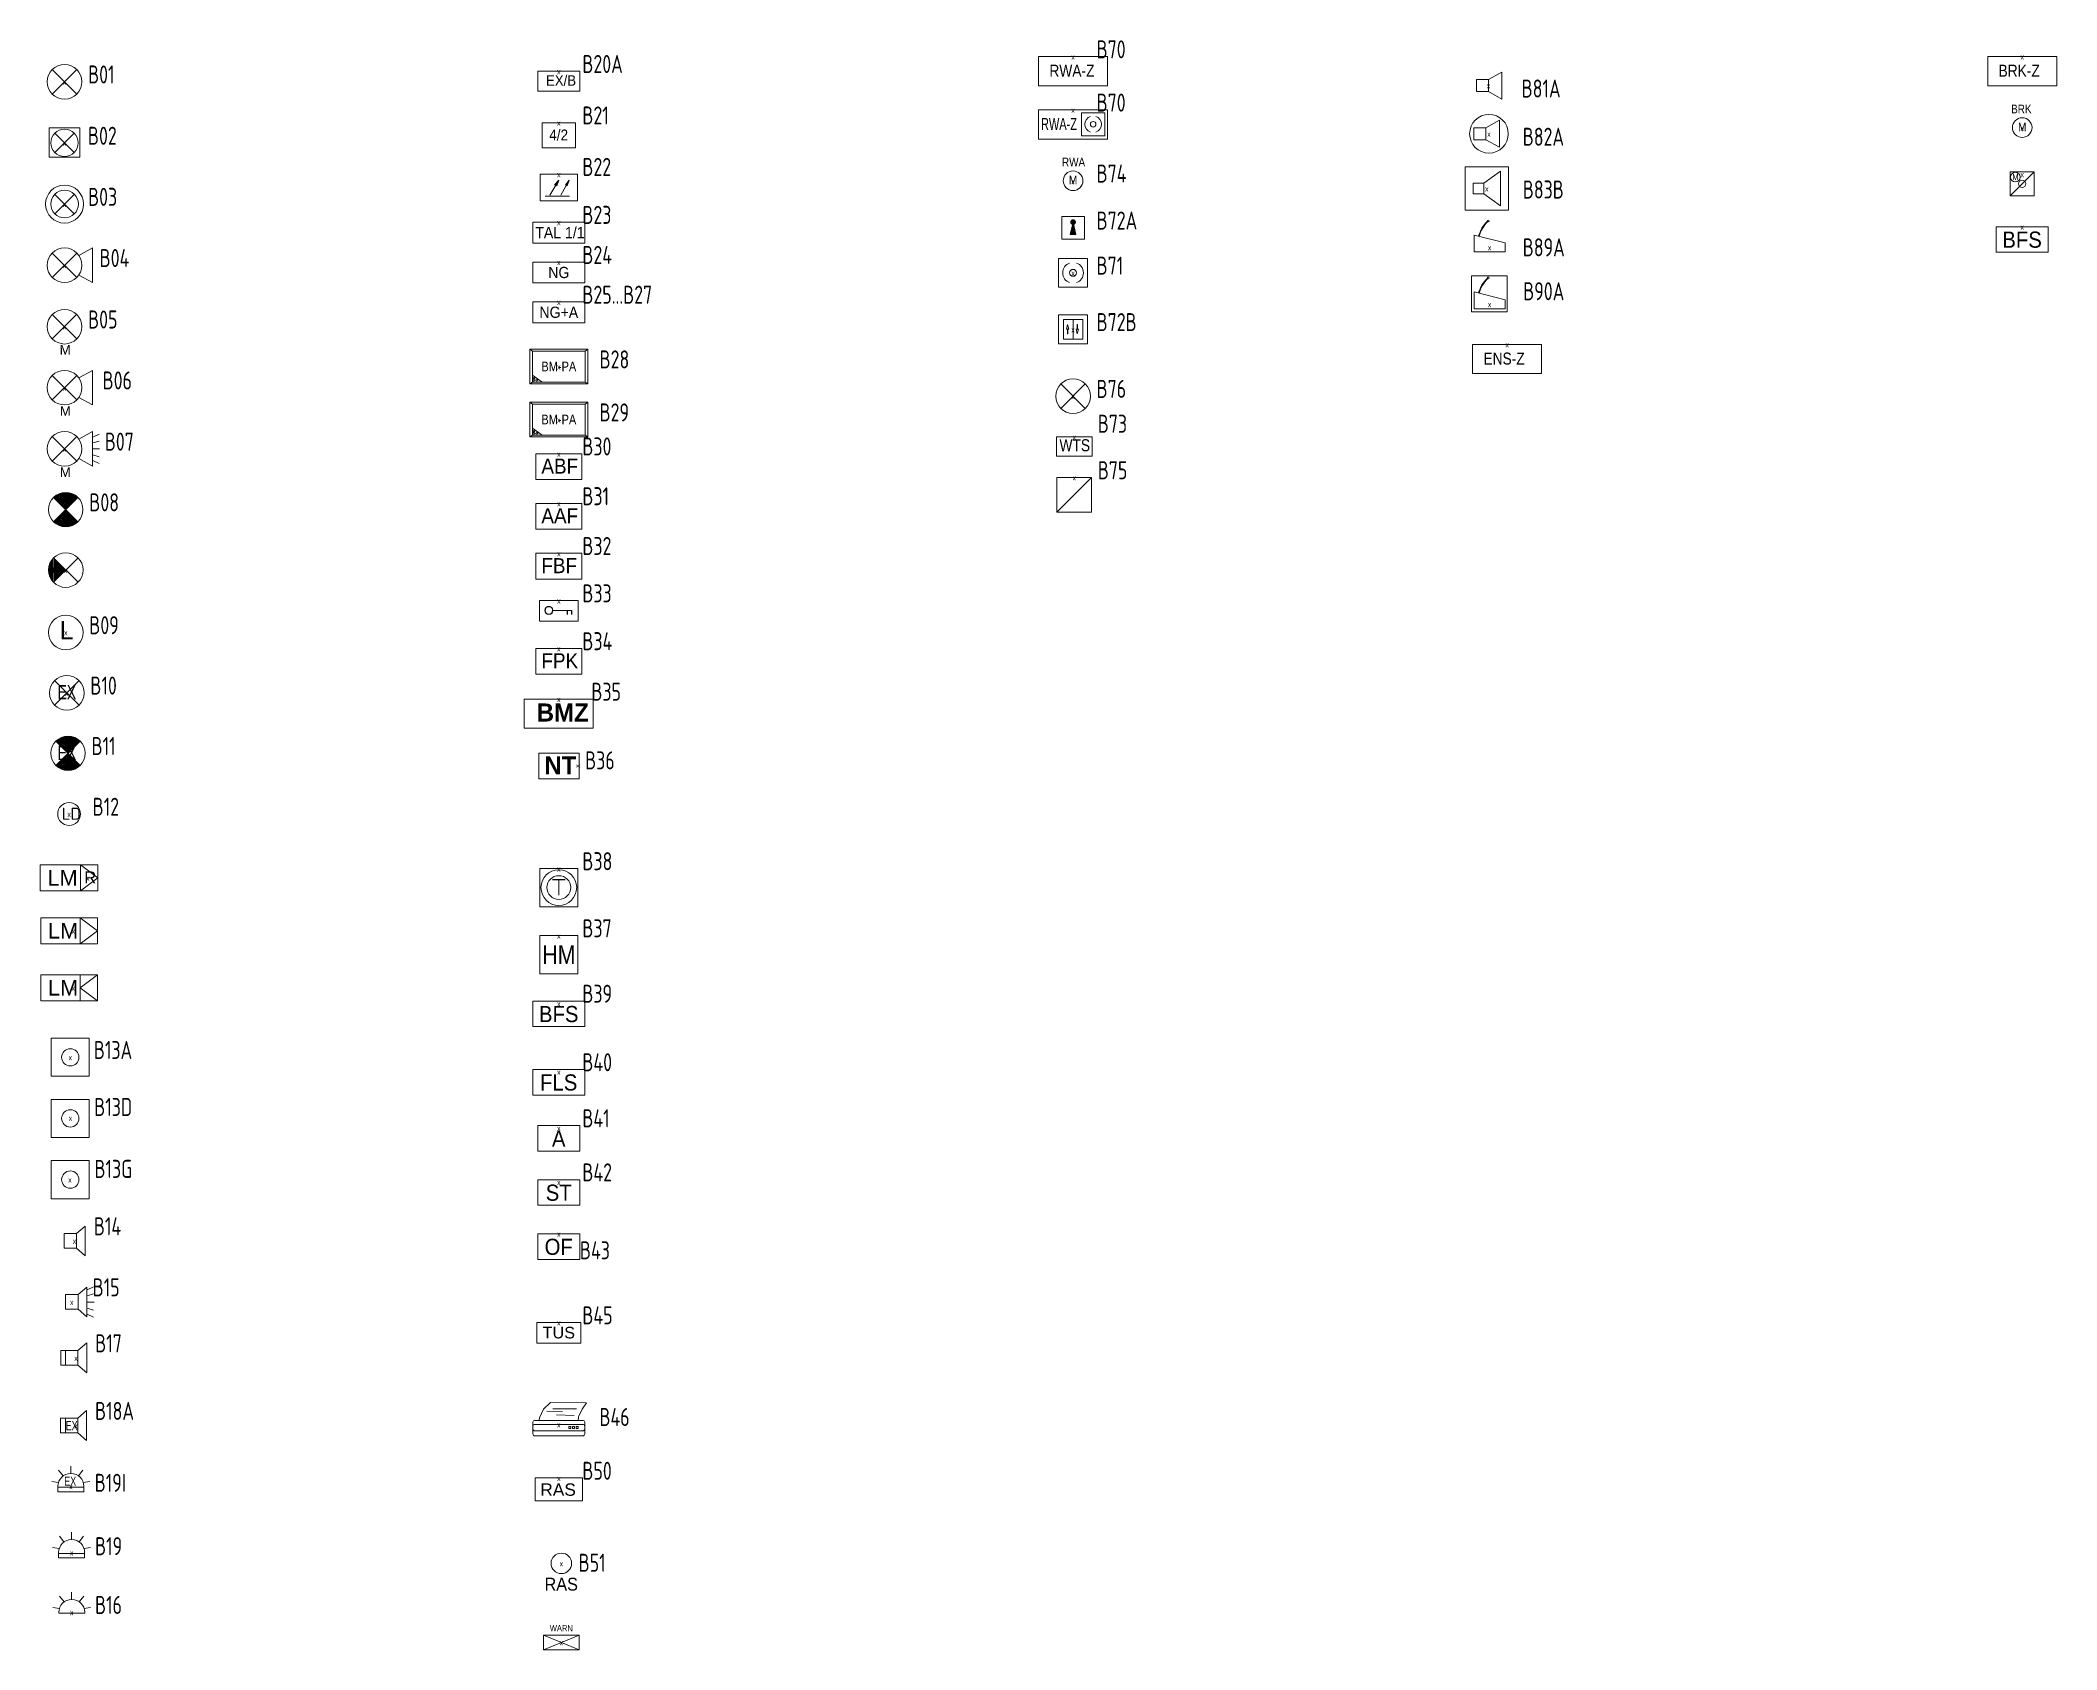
# Model space of a CAD drawing. Header units: metres. Extents: x -162 to 83385, y -62392 to -1971.
# Drawn here: x -79 to 16696, y -35172 to -21786 of the extents above; entities that cross this region are included whole.
import ezdxf
from ezdxf.enums import TextEntityAlignment as Align
from ezdxf.lldxf.tags import DXFTag

# ---------------------------------------------------------------- set-up
doc = ezdxf.new("R2010")
doc.units = ezdxf.units.M
doc.header["$LTSCALE"] = 0.5
for name, color, linetype, lineweight in [('ELIN_Attribut_01_Produkt_ID', 7, 'Continuous', 0), ('ELIN_Attribut_02_Stromkreis', 7, 'Continuous', 0), ('ELIN_Attribut_03_Verteilerbereich', 7, 'Continuous', 0), ('ELIN_Attribut_04_Montagehoehe', 7, 'Continuous', 0), ('ELIN_Attribut_05_Montageart', 7, 'Continuous', 0), ('ELIN_Attribut_06_Tuernummer', 7, 'Continuous', 0), ('ELIN_Attribut_07_Bemerkung', 7, 'Continuous', 0), ('ELIN_Attribut_08_Adresse', 7, 'Continuous', 0), ('ELIN_Attribut_10_AKZ1', 7, 'Continuous', 0), ('ELIN_Attribut_11_AKZ2', 7, 'Continuous', 0), ('ELIN_Attribut_12_Sonstiges1', 7, 'Continuous', 0), ('ELIN_Attribut_13_Sonstiges2', 7, 'Continuous', 0), ('ELIN_Attribut_14_Bauteil', 7, 'Continuous', 0), ('ELIN_Attribut_15_Ebene', 7, 'Continuous', 0), ('ELIN_Attribut_16_Raumnummer', 7, 'Continuous', 0), ('ELIN_Attribut_17_Raumname', 7, 'Continuous', 0), ('ELIN_Attribut_18_Montageabschnitt', 7, 'Continuous', 0), ('ELIN_Attribut_Basispunkt', 2, 'Continuous', 0), ('ELIN_Attribute_GEMOS', 11, 'Continuous', 0), ('ELIN_BMA_BO_Brandmeldeanlage', 10, 'Continuous', 0), ('ELIN_BMA_DE_Brandmeldeanlage', 10, 'Continuous', 0), ('ELIN_BMA_DE_Brandmeldeanlage_EX', 5, 'Continuous', 0), ('ELIN_BMA_DE_Leerdose_Brandmelder', 94, 'Continuous', 0), ('ELIN_BMA_WA_Brandmeldeanlage', 10, 'Continuous', 0), ('ELIN_BMA_WA_DKM_Hausalarm', 5, 'Continuous', 0), ('ELIN_BMA_WA_DKM_Steuerungen', 3, 'Continuous', 0), ('ELIN_BRK_WA_Motor', 130, 'Continuous', 0), ('ELIN_BRK_WA_Steuerung', 130, 'Continuous', 0), ('ELIN_BRK_WA_Zentrale', 130, 'Continuous', 0), ('ELIN_ENS_DE_Lautsprecher', 11, 'Continuous', 0), ('ELIN_ENS_WA_Lautsprecher', 11, 'Continuous', 0), ('ELIN_ENS_WA_Sprechstelle', 11, 'Continuous', 0), ('ELIN_ENS_WA_Zentrale', 11, 'Continuous', 0), ('ELIN_RWA_DE_Antrieb', 30, 'Continuous', 0), ('ELIN_RWA_DE_Brandmelder', 30, 'Continuous', 0), ('ELIN_RWA_DE_DKM', 30, 'Continuous', 0), ('ELIN_RWA_DE_WTS', 30, 'Continuous', 0), ('ELIN_RWA_WA_Lueftungsschalter', 30, 'Continuous', 0), ('ELIN_RWA_WA_Schlüsselschalter', 30, 'Continuous', 0), ('ELIN_RWA_WA_Zentrale', 30, 'Continuous', 0)]:
    doc.layers.add(name, color=color, linetype=linetype, lineweight=lineweight)
doc.layers.get('0').off()
doc.styles.add('ARIAL', font='arial.ttf')
doc.styles.add('ARIAL_N', font='ARIALN.TTF')
doc.styles.add('ARIAL_S', font='ARIALN.TTF')
doc.styles.add('ELIN_arial', font='arial.ttf', dxfattribs={"width": 0.9})
doc.styles.add('ELIN_Attribute', font='isocp.shx', dxfattribs={"width": 0.8})
doc.styles.add('MtXpl_EPLAN_5', font='')
doc.styles.get('MtXpl_EPLAN_5').set_extended_font_data('EPLAN 5', bold=True)
tags = doc.linetypes.add('STRICHPUNKT2', pattern=[12.7, 6.35, -3.175, 0, -3.175]).pattern_tags.tags
tags[10:11] = [DXFTag(74, 4), DXFTag(75, 0), DXFTag(340, '0'), DXFTag(46, 1.0), DXFTag(50, 0.0), DXFTag(44, 0.0), DXFTag(45, 0.0)]
tags[8:9] = [DXFTag(74, 4), DXFTag(75, 0), DXFTag(340, '0'), DXFTag(46, 1.0), DXFTag(50, 0.0), DXFTag(44, 0.0), DXFTag(45, 0.0)]
tags[6:7] = [DXFTag(74, 4), DXFTag(75, 0), DXFTag(340, '0'), DXFTag(46, 1.0), DXFTag(50, 0.0), DXFTag(44, 0.0), DXFTag(45, 0.0)]
tags[4:5] = [DXFTag(74, 4), DXFTag(75, 0), DXFTag(340, '0'), DXFTag(46, 1.0), DXFTag(50, 0.0), DXFTag(44, 0.0), DXFTag(45, 0.0)]

# ---------------------------------------------------------------- blocks, each defined once
blk = doc.blocks.new('ELIN_BMA_FLAMMENMELDER')
h = blk.add_hatch(color=0)
edge = h.paths.add_edge_path()
edge.add_line((-102, 102), (0, 0))
edge.add_line((0, 0), (-102, -102))
edge.add_arc((0, 0), 144, 135, 225, ccw=False)
at = {"color": 0}
for p, q in [((-102, 102), (102, -102)), ((-102, -102), (102, 102))]:
    blk.add_line(p, q, dxfattribs=at)
blk.add_circle((0, 0), 144, dxfattribs=at)
at = {"layer": 'ELIN_Attribut_01_Produkt_ID', "style": 'ELIN_Attribute', "width": 0.8, "flags": 8}
blk.add_attdef('01_PRODUKT_ID', (196, -15, 0), '', height=150, dxfattribs=at)
at = {"layer": 'ELIN_Attribut_02_Stromkreis', "style": 'ELIN_Attribute', "width": 0.8, "flags": 8}
blk.add_attdef('02_STROMKREIS', (196, 185, 0), '', height=150, dxfattribs=at)
at = {"layer": 'ELIN_Attribut_03_Verteilerbereich', "style": 'ELIN_Attribute', "width": 0.8, "flags": 8}
blk.add_attdef('03_VERTEILERBEREICH', (196, -404, 0), '', height=125, dxfattribs=at)
at = {"layer": 'ELIN_Attribut_04_Montagehoehe', "style": 'ELIN_Attribute', "width": 0.8, "flags": 8}
blk.add_attdef('04_MONTAGEHOEHE', text='', height=125, dxfattribs=at).set_placement((-210, -15, 0), align=Align.RIGHT)
at = {"layer": 'ELIN_Attribut_05_Montageart', "style": 'ELIN_Attribute', "width": 0.8, "flags": 8}
blk.add_attdef('05_MONTAGEART', (196, -204, 0), '', height=125, dxfattribs=at)
at = {"layer": 'ELIN_Attribut_06_Tuernummer', "style": 'ELIN_Attribute', "width": 0.8, "flags": 8}
blk.add_attdef('06_TUERNUMMER', text='', height=125, dxfattribs=at).set_placement((-210, -215, 0), align=Align.RIGHT)
at = {"layer": 'ELIN_Attribut_07_Bemerkung', "style": 'ELIN_Attribute', "width": 0.8, "flags": 8}
blk.add_attdef('07_BEMERKUNG', (198, -845, 0), '', height=125, dxfattribs=at)
at = {"layer": 'ELIN_Attribut_08_Adresse', "style": 'ELIN_Attribute', "width": 0.8, "flags": 8}
blk.add_attdef('08_ADRESSE', (198, -1101, 0), '', height=125, dxfattribs=at)
at = {"layer": 'ELIN_Attribut_10_AKZ1', "style": 'ELIN_Attribute', "width": 0.8, "flags": 8}
blk.add_attdef('10_AKZ1', (196, -1467, 0), '', height=125, dxfattribs=at)
at = {"layer": 'ELIN_Attribut_11_AKZ2', "style": 'ELIN_Attribute', "width": 0.8, "flags": 8}
blk.add_attdef('11_AKZ2', (196, -1623, 0), '', height=125, dxfattribs=at)
at = {"layer": 'ELIN_Attribut_12_Sonstiges1', "style": 'ELIN_Attribute', "width": 0.8, "flags": 8}
blk.add_attdef('12_SONSTIGES1', (198, -2001, 0), '', height=125, dxfattribs=at)
at = {"layer": 'ELIN_Attribut_13_Sonstiges2', "style": 'ELIN_Attribute', "width": 0.8, "flags": 8}
blk.add_attdef('13_SONSTIGES2', (198, -2152, 0), '', height=125, dxfattribs=at)
at = {"layer": 'ELIN_Attribut_14_Bauteil', "style": 'ELIN_Attribute', "width": 0.8, "flags": 8}
blk.add_attdef('14_BAUTEIL', (198, -2971, 0), '', height=125, dxfattribs=at)
at = {"layer": 'ELIN_Attribut_15_Ebene', "style": 'ELIN_Attribute', "width": 0.8, "flags": 8}
blk.add_attdef('15_EBENE', (198, -3118, 0), '', height=125, dxfattribs=at)
at = {"layer": 'ELIN_Attribut_16_Raumnummer', "style": 'ELIN_Attribute', "width": 0.8, "flags": 8}
blk.add_attdef('16_RAUMNUMMER', (198, -3313, 0), '', height=125, dxfattribs=at)
at = {"layer": 'ELIN_Attribut_17_Raumname', "style": 'ELIN_Attribute', "width": 0.8, "flags": 8}
blk.add_attdef('17_RAUMNAME', (198, -3469, 0), '', height=125, dxfattribs=at)
at = {"layer": 'ELIN_Attribut_18_Montageabschnitt', "style": 'ELIN_Attribute', "width": 0.8, "flags": 8}
blk.add_attdef('18_MONTAGEABSCHNITT', (198, -3670, 0), '', height=125, dxfattribs=at)
at = {"layer": 'ELIN_Attribut_Basispunkt', "style": 'ELIN_Attribute', "width": 0.8, "flags": 8}
blk.add_attdef('Basispunkt', text='', height=50, dxfattribs=at).set_placement((0, 0), align=Align.MIDDLE)
at = {"layer": 'ELIN_Attribute_GEMOS', "style": 'ELIN_Attribute', "width": 0.6, "flags": 8}
for tag, p in [('G01_PRO02ID', (1620, 184)), ('G02_BEZEICHNUNG', (1620, -15, 0)), ('G03_DESCRIPTION', (1620, -204, 0)), ('G04_GEMOS-SYMBOL', (1624, -404, 0)), ('G05_GEMOS-TYP', (1624, -604, 0)), ('G06_ORTSKENNUNG', (1620, -804, 0)), ('G07_FREI1', (1620, -1004, 0)), ('G08_FREI2', (1620, -1204, 0))]:
    blk.add_attdef(tag, p, '', height=125, dxfattribs=at)
at = {"layer": 'ELIN_Attribute_GEMOS', "style": 'ELIN_Attribute', "width": 0.6}
blk.add_attdef('G08_FREI1', (1620, -1004, 0), '', height=125, dxfattribs=at)
blk = doc.blocks.new('ELIN_BMA_LINEARMELDER_SENDER')
at = {"color": 0}
for p, q in [((-270, 108), (200, 108)), ((-270, -108), (-270, 108)), ((200, 0), (56, 108)), ((56, 108), (56, -108)), ((56, -108), (200, 0)), ((200, 108), (200, -108)), ((200, -108), (-270, -108))]:
    blk.add_line(p, q, dxfattribs=at)
at = {"color": 0, "style": 'ARIAL'}
blk.add_text('LM', height=129.6, dxfattribs=at).set_placement((-85, 0), align=Align.MIDDLE_CENTER)
at = {"layer": 'ELIN_Attribut_01_Produkt_ID', "style": 'ELIN_Attribute', "width": 0.8, "flags": 8}
blk.add_attdef('01_PRODUKT_ID', (549, -15, 0), '', height=150, dxfattribs=at)
at = {"layer": 'ELIN_Attribut_02_Stromkreis', "style": 'ELIN_Attribute', "width": 0.8, "flags": 8}
blk.add_attdef('02_STROMKREIS', (549, 185, 0), '', height=150, dxfattribs=at)
at = {"layer": 'ELIN_Attribut_03_Verteilerbereich', "style": 'ELIN_Attribute', "width": 0.8, "flags": 8}
blk.add_attdef('03_VERTEILERBEREICH', (549, -404, 0), '', height=125, dxfattribs=at)
at = {"layer": 'ELIN_Attribut_04_Montagehoehe', "style": 'ELIN_Attribute', "width": 0.8, "flags": 8}
blk.add_attdef('04_MONTAGEHOEHE', text='', height=125, dxfattribs=at).set_placement((-444, -15, 0), align=Align.RIGHT)
at = {"layer": 'ELIN_Attribut_05_Montageart', "style": 'ELIN_Attribute', "width": 0.8, "flags": 8}
blk.add_attdef('05_MONTAGEART', (549, -204, 0), '', height=125, dxfattribs=at)
at = {"layer": 'ELIN_Attribut_06_Tuernummer', "style": 'ELIN_Attribute', "width": 0.8, "flags": 8}
blk.add_attdef('06_TUERNUMMER', text='', height=125, dxfattribs=at).set_placement((-444, -215, 0), align=Align.RIGHT)
at = {"layer": 'ELIN_Attribut_07_Bemerkung', "style": 'ELIN_Attribute', "width": 0.8, "flags": 8}
blk.add_attdef('07_BEMERKUNG', (552, -845, 0), '', height=125, dxfattribs=at)
at = {"layer": 'ELIN_Attribut_08_Adresse', "style": 'ELIN_Attribute', "width": 0.8, "flags": 8}
blk.add_attdef('08_ADRESSE', (552, -1101, 0), '', height=125, dxfattribs=at)
at = {"layer": 'ELIN_Attribut_10_AKZ1', "style": 'ELIN_Attribute', "width": 0.8, "flags": 8}
blk.add_attdef('10_AKZ1', (549, -1467, 0), '', height=125, dxfattribs=at)
at = {"layer": 'ELIN_Attribut_11_AKZ2', "style": 'ELIN_Attribute', "width": 0.8, "flags": 8}
blk.add_attdef('11_AKZ2', (549, -1623, 0), '', height=125, dxfattribs=at)
at = {"layer": 'ELIN_Attribut_12_Sonstiges1', "style": 'ELIN_Attribute', "width": 0.8, "flags": 8}
blk.add_attdef('12_SONSTIGES1', (552, -2001, 0), '', height=125, dxfattribs=at)
at = {"layer": 'ELIN_Attribut_13_Sonstiges2', "style": 'ELIN_Attribute', "width": 0.8, "flags": 8}
blk.add_attdef('13_SONSTIGES2', (552, -2152, 0), '', height=125, dxfattribs=at)
at = {"layer": 'ELIN_Attribut_14_Bauteil', "style": 'ELIN_Attribute', "width": 0.8, "flags": 8}
blk.add_attdef('14_BAUTEIL', (552, -2971, 0), '', height=125, dxfattribs=at)
at = {"layer": 'ELIN_Attribut_15_Ebene', "style": 'ELIN_Attribute', "width": 0.8, "flags": 8}
blk.add_attdef('15_EBENE', (552, -3118, 0), '', height=125, dxfattribs=at)
at = {"layer": 'ELIN_Attribut_16_Raumnummer', "style": 'ELIN_Attribute', "width": 0.8, "flags": 8}
blk.add_attdef('16_RAUMNUMMER', (552, -3313, 0), '', height=125, dxfattribs=at)
at = {"layer": 'ELIN_Attribut_17_Raumname', "style": 'ELIN_Attribute', "width": 0.8, "flags": 8}
blk.add_attdef('17_RAUMNAME', (552, -3469, 0), '', height=125, dxfattribs=at)
at = {"layer": 'ELIN_Attribut_18_Montageabschnitt', "style": 'ELIN_Attribute', "width": 0.8, "flags": 8}
blk.add_attdef('18_MONTAGEABSCHNITT', (552, -3670, 0), '', height=125, dxfattribs=at)
at = {"layer": 'ELIN_Attribut_Basispunkt', "style": 'ELIN_Attribute', "width": 0.8, "flags": 8}
blk.add_attdef('Basispunkt', text='', height=50, dxfattribs=at).set_placement((0, 0), align=Align.MIDDLE)
at = {"layer": 'ELIN_Attribute_GEMOS', "style": 'ELIN_Attribute', "width": 0.6, "flags": 8}
for tag, p in [('G01_PRO02ID', (1974, 184)), ('G02_BEZEICHNUNG', (1974, -15, 0)), ('G03_DESCRIPTION', (1974, -204, 0)), ('G04_GEMOS-SYMBOL', (1977, -404, 0)), ('G05_GEMOS-TYP', (1977, -604, 0)), ('G06_ORTSKENNUNG', (1974, -804, 0)), ('G07_FREI1', (1974, -1004, 0)), ('G08_FREI2', (1974, -1204, 0))]:
    blk.add_attdef(tag, p, '', height=125, dxfattribs=at)
at = {"layer": 'ELIN_Attribute_GEMOS', "style": 'ELIN_Attribute', "width": 0.6}
blk.add_attdef('G08_FREI1', (1620, -1004, 0), '', height=125, dxfattribs=at)
blk = doc.blocks.new('ELIN_BMA_LINIEARMELDER_EMPFAENGER')
at = {"color": 0}
for p, q in [((-270, -108), (-270, 108)), ((-270, 108), (200, 108)), ((56, 108), (56, -108)), ((56, 0), (200, 108)), ((200, 108), (200, -108)), ((200, -108), (-270, -108)), ((200, -108), (56, 0))]:
    blk.add_line(p, q, dxfattribs=at)
at = {"color": 0, "style": 'ARIAL'}
blk.add_text('LM', height=129.6, dxfattribs=at).set_placement((-85, 0), align=Align.MIDDLE_CENTER)
at = {"layer": 'ELIN_Attribut_01_Produkt_ID', "style": 'ELIN_Attribute', "width": 0.8, "flags": 8}
blk.add_attdef('01_PRODUKT_ID', (380, -15, 0), '', height=150, dxfattribs=at)
at = {"layer": 'ELIN_Attribut_02_Stromkreis', "style": 'ELIN_Attribute', "width": 0.8, "flags": 8}
blk.add_attdef('02_STROMKREIS', (380, 185, 0), '', height=150, dxfattribs=at)
at = {"layer": 'ELIN_Attribut_03_Verteilerbereich', "style": 'ELIN_Attribute', "width": 0.8, "flags": 8}
blk.add_attdef('03_VERTEILERBEREICH', (380, -404, 0), '', height=125, dxfattribs=at)
at = {"layer": 'ELIN_Attribut_04_Montagehoehe', "style": 'ELIN_Attribute', "width": 0.8, "flags": 8}
blk.add_attdef('04_MONTAGEHOEHE', text='', height=125, dxfattribs=at).set_placement((-396, -15, 0), align=Align.RIGHT)
at = {"layer": 'ELIN_Attribut_05_Montageart', "style": 'ELIN_Attribute', "width": 0.8, "flags": 8}
blk.add_attdef('05_MONTAGEART', (380, -204, 0), '', height=125, dxfattribs=at)
at = {"layer": 'ELIN_Attribut_06_Tuernummer', "style": 'ELIN_Attribute', "width": 0.8, "flags": 8}
blk.add_attdef('06_TUERNUMMER', text='', height=125, dxfattribs=at).set_placement((-396, -215, 0), align=Align.RIGHT)
at = {"layer": 'ELIN_Attribut_07_Bemerkung', "style": 'ELIN_Attribute', "width": 0.8, "flags": 8}
blk.add_attdef('07_BEMERKUNG', (383, -845, 0), '', height=125, dxfattribs=at)
at = {"layer": 'ELIN_Attribut_08_Adresse', "style": 'ELIN_Attribute', "width": 0.8, "flags": 8}
blk.add_attdef('08_ADRESSE', (383, -1101, 0), '', height=125, dxfattribs=at)
at = {"layer": 'ELIN_Attribut_10_AKZ1', "style": 'ELIN_Attribute', "width": 0.8, "flags": 8}
blk.add_attdef('10_AKZ1', (380, -1467, 0), '', height=125, dxfattribs=at)
at = {"layer": 'ELIN_Attribut_11_AKZ2', "style": 'ELIN_Attribute', "width": 0.8, "flags": 8}
blk.add_attdef('11_AKZ2', (380, -1623, 0), '', height=125, dxfattribs=at)
at = {"layer": 'ELIN_Attribut_12_Sonstiges1', "style": 'ELIN_Attribute', "width": 0.8, "flags": 8}
blk.add_attdef('12_SONSTIGES1', (383, -2001, 0), '', height=125, dxfattribs=at)
at = {"layer": 'ELIN_Attribut_13_Sonstiges2', "style": 'ELIN_Attribute', "width": 0.8, "flags": 8}
blk.add_attdef('13_SONSTIGES2', (383, -2152, 0), '', height=125, dxfattribs=at)
at = {"layer": 'ELIN_Attribut_14_Bauteil', "style": 'ELIN_Attribute', "width": 0.8, "flags": 8}
blk.add_attdef('14_BAUTEIL', (383, -2971, 0), '', height=125, dxfattribs=at)
at = {"layer": 'ELIN_Attribut_15_Ebene', "style": 'ELIN_Attribute', "width": 0.8, "flags": 8}
blk.add_attdef('15_EBENE', (383, -3118, 0), '', height=125, dxfattribs=at)
at = {"layer": 'ELIN_Attribut_16_Raumnummer', "style": 'ELIN_Attribute', "width": 0.8, "flags": 8}
blk.add_attdef('16_RAUMNUMMER', (383, -3313, 0), '', height=125, dxfattribs=at)
at = {"layer": 'ELIN_Attribut_17_Raumname', "style": 'ELIN_Attribute', "width": 0.8, "flags": 8}
blk.add_attdef('17_RAUMNAME', (383, -3469, 0), '', height=125, dxfattribs=at)
at = {"layer": 'ELIN_Attribut_18_Montageabschnitt', "style": 'ELIN_Attribute', "width": 0.8, "flags": 8}
blk.add_attdef('18_MONTAGEABSCHNITT', (383, -3670, 0), '', height=125, dxfattribs=at)
at = {"layer": 'ELIN_Attribut_Basispunkt', "style": 'ELIN_Attribute', "width": 0.8, "flags": 8}
blk.add_attdef('Basispunkt', text='', height=50, dxfattribs=at).set_placement((0, 0), align=Align.MIDDLE)
at = {"layer": 'ELIN_Attribute_GEMOS', "style": 'ELIN_Attribute', "width": 0.6, "flags": 8}
for tag, p in [('G01_PRO02ID', (1805, 184)), ('G02_BEZEICHNUNG', (1805, -15, 0)), ('G03_DESCRIPTION', (1805, -204, 0)), ('G04_GEMOS-SYMBOL', (1808, -404, 0)), ('G05_GEMOS-TYP', (1808, -604, 0)), ('G06_ORTSKENNUNG', (1805, -804, 0)), ('G07_FREI1', (1805, -1004, 0)), ('G08_FREI2', (1805, -1204, 0))]:
    blk.add_attdef(tag, p, '', height=125, dxfattribs=at)
at = {"layer": 'ELIN_Attribute_GEMOS', "style": 'ELIN_Attribute', "width": 0.6}
blk.add_attdef('G08_FREI1', (1620, -1004, 0), '', height=125, dxfattribs=at)
blk = doc.blocks.new('ELIN_BMA_DRUCKER')
at = {"color": 0}
for p, q in [((-127, 127), (-70, 181)), ((-70, 181), (229, 178)), ((229, 178), (195, 127)), ((-216, 17), (-216, -79)), ((199, 33), (-199, 33)), ((199, 0), (-199, 0)), ((-164, 35), (-161, 54)), ((-161, 54), (-127, 127)), ((-100, 111), (31, 108)), ((-51, 130), (146, 130)), ((-18, 78), (128, 75)), ((165, 63), (162, 32)), ((195, 127), (165, 63)), ((216, -79), (216, 17)), ((-199, -53), (199, -53)), ((-199, -96), (199, -96)), ((84, -19), (84, -33)), ((99, -17), (86, -17)), ((86, -34), (99, -34)), ((101, -33), (101, -19)), ((114, -19), (114, -33)), ((130, -17), (116, -17)), ((116, -34), (130, -34)), ((131, -33), (131, -19)), ((143, -19), (143, -33)), ((158, -17), (145, -17)), ((145, -34), (158, -34)), ((160, -33), (160, -19))]:
    blk.add_line(p, q, dxfattribs=at)
for centre, radius, start, end in [((-199, 17), 16.9, 90, 180), ((-199, -17), 16.9, 90, 180), ((199, 17), 16.9, 0, 90), ((199, -17), 16.9, 0, 90), ((-199, -37), 16.9, 180, 270), ((-199, -79), 16.9, 180, 270), ((86, -19), 1.69, 90, 180), ((86, -33), 1.69, 180, 270), ((99, -19), 1.69, 0, 90), ((99, -33), 1.69, 270, 0), ((116, -19), 1.69, 90, 180), ((116, -33), 1.69, 180, 270), ((130, -19), 1.69, 0, 90), ((130, -33), 1.69, 270, 0), ((145, -19), 1.69, 90, 180), ((145, -33), 1.69, 180, 270), ((158, -19), 1.69, 0, 90), ((158, -33), 1.69, 270, 0), ((199, -37), 16.9, 270, 0), ((199, -79), 16.9, 270, 0)]:
    blk.add_arc(centre, radius, start, end, dxfattribs=at)
at = {"layer": 'ELIN_Attribut_01_Produkt_ID', "style": 'ELIN_Attribute', "width": 0.8, "flags": 8}
blk.add_attdef('01_PRODUKT_ID', (338, -15, 0), '', height=150, dxfattribs=at)
at = {"layer": 'ELIN_Attribut_02_Stromkreis', "style": 'ELIN_Attribute', "width": 0.8, "flags": 8}
blk.add_attdef('02_STROMKREIS', (338, 185, 0), '', height=150, dxfattribs=at)
at = {"layer": 'ELIN_Attribut_03_Verteilerbereich', "style": 'ELIN_Attribute', "width": 0.8, "flags": 8}
blk.add_attdef('03_VERTEILERBEREICH', (338, -404, 0), '', height=125, dxfattribs=at)
at = {"layer": 'ELIN_Attribut_04_Montagehoehe', "style": 'ELIN_Attribute', "width": 0.8, "flags": 8}
blk.add_attdef('04_MONTAGEHOEHE', text='', height=125, dxfattribs=at).set_placement((-380, -17), align=Align.RIGHT)
at = {"layer": 'ELIN_Attribut_05_Montageart', "style": 'ELIN_Attribute', "width": 0.8, "flags": 8}
blk.add_attdef('05_MONTAGEART', (338, -204, 0), '', height=125, dxfattribs=at)
at = {"layer": 'ELIN_Attribut_06_Tuernummer', "style": 'ELIN_Attribute', "width": 0.8, "flags": 8}
blk.add_attdef('06_TUERNUMMER', text='', height=125, dxfattribs=at).set_placement((-380, -217), align=Align.RIGHT)
at = {"layer": 'ELIN_Attribut_07_Bemerkung', "style": 'ELIN_Attribute', "width": 0.8, "flags": 8}
blk.add_attdef('07_BEMERKUNG', (341, -845, 0), '', height=125, dxfattribs=at)
at = {"layer": 'ELIN_Attribut_08_Adresse', "style": 'ELIN_Attribute', "width": 0.8, "flags": 8}
blk.add_attdef('08_ADRESSE', (341, -1101, 0), '', height=125, dxfattribs=at)
at = {"layer": 'ELIN_Attribut_10_AKZ1', "style": 'ELIN_Attribute', "width": 0.8, "flags": 8}
blk.add_attdef('10_AKZ1', (338, -1467, 0), '', height=125, dxfattribs=at)
at = {"layer": 'ELIN_Attribut_11_AKZ2', "style": 'ELIN_Attribute', "width": 0.8, "flags": 8}
blk.add_attdef('11_AKZ2', (338, -1623, 0), '', height=125, dxfattribs=at)
at = {"layer": 'ELIN_Attribut_12_Sonstiges1', "style": 'ELIN_Attribute', "width": 0.8, "flags": 8}
blk.add_attdef('12_SONSTIGES1', (341, -2001, 0), '', height=125, dxfattribs=at)
at = {"layer": 'ELIN_Attribut_13_Sonstiges2', "style": 'ELIN_Attribute', "width": 0.8, "flags": 8}
blk.add_attdef('13_SONSTIGES2', (341, -2152, 0), '', height=125, dxfattribs=at)
at = {"layer": 'ELIN_Attribut_14_Bauteil', "style": 'ELIN_Attribute', "width": 0.8, "flags": 8}
blk.add_attdef('14_BAUTEIL', (341, -2971, 0), '', height=125, dxfattribs=at)
at = {"layer": 'ELIN_Attribut_15_Ebene', "style": 'ELIN_Attribute', "width": 0.8, "flags": 8}
blk.add_attdef('15_EBENE', (341, -3118, 0), '', height=125, dxfattribs=at)
at = {"layer": 'ELIN_Attribut_16_Raumnummer', "style": 'ELIN_Attribute', "width": 0.8, "flags": 8}
blk.add_attdef('16_RAUMNUMMER', (341, -3313, 0), '', height=125, dxfattribs=at)
at = {"layer": 'ELIN_Attribut_17_Raumname', "style": 'ELIN_Attribute', "width": 0.8, "flags": 8}
blk.add_attdef('17_RAUMNAME', (341, -3469, 0), '', height=125, dxfattribs=at)
at = {"layer": 'ELIN_Attribut_18_Montageabschnitt', "style": 'ELIN_Attribute', "width": 0.8, "flags": 8}
blk.add_attdef('18_MONTAGEABSCHNITT', (341, -3670, 0), '', height=125, dxfattribs=at)
at = {"layer": 'ELIN_Attribut_Basispunkt', "style": 'ELIN_Attribute', "width": 0.8, "flags": 8}
blk.add_attdef('Basispunkt', text='', height=50, dxfattribs=at).set_placement((0, 0), align=Align.MIDDLE)
at = {"layer": 'ELIN_Attribute_GEMOS', "style": 'ELIN_Attribute', "width": 0.6, "flags": 8}
for tag, p in [('G01_PRO02ID', (1620, 184)), ('G02_BEZEICHNUNG', (1620, -15, 0)), ('G03_DESCRIPTION', (1620, -204, 0)), ('G04_GEMOS-SYMBOL', (1624, -404, 0)), ('G05_GEMOS-TYP', (1624, -604, 0)), ('G06_ORTSKENNUNG', (1763, -804, 0)), ('G07_FREI1', (1763, -1004, 0)), ('G08_FREI2', (1763, -1204, 0))]:
    blk.add_attdef(tag, p, '', height=125, dxfattribs=at)
at = {"layer": 'ELIN_Attribute_GEMOS', "style": 'ELIN_Attribute', "width": 0.6}
blk.add_attdef('G08_FREI1', (1620, -1004, 0), '', height=125, dxfattribs=at)
blk = doc.blocks.new('ELIN_RWA_ZENTRALE')
for points in [[(-287, 0), (287, 0)], [(287, 0), (287, -243)], [(-287, -243), (-287, 0)], [(287, -243), (-287, -243)]]:
    blk.add_lwpolyline(points)
at = {"lineweight": 0, "style": 'ARIAL_S'}
blk.add_text('RWA-Z', height=100, dxfattribs=at).set_placement((-197, -168))
at = {"layer": 'ELIN_Attribut_01_Produkt_ID', "style": 'ELIN_Attribute', "width": 0.8, "flags": 8}
blk.add_attdef('01_PRODUKT_ID', (196, -15, 0), '', height=150, dxfattribs=at)
at = {"layer": 'ELIN_Attribut_02_Stromkreis', "style": 'ELIN_Attribute', "width": 0.8, "flags": 8}
blk.add_attdef('02_STROMKREIS', (196, 185, 0), '', height=150, dxfattribs=at)
at = {"layer": 'ELIN_Attribut_03_Verteilerbereich', "style": 'ELIN_Attribute', "width": 0.8, "flags": 8}
blk.add_attdef('03_VERTEILERBEREICH', (196, -404, 0), '', height=125, dxfattribs=at)
at = {"layer": 'ELIN_Attribut_04_Montagehoehe', "style": 'ELIN_Attribute', "width": 0.8, "flags": 8}
blk.add_attdef('04_MONTAGEHOEHE', text='', height=125, dxfattribs=at).set_placement((-210, -15, 0), align=Align.RIGHT)
at = {"layer": 'ELIN_Attribut_05_Montageart', "style": 'ELIN_Attribute', "width": 0.8, "flags": 8}
blk.add_attdef('05_MONTAGEART', (196, -204, 0), '', height=125, dxfattribs=at)
at = {"layer": 'ELIN_Attribut_06_Tuernummer', "style": 'ELIN_Attribute', "width": 0.8, "flags": 8}
blk.add_attdef('06_TUERNUMMER', text='', height=125, dxfattribs=at).set_placement((-210, -215, 0), align=Align.RIGHT)
at = {"layer": 'ELIN_Attribut_07_Bemerkung', "style": 'ELIN_Attribute', "width": 0.8, "flags": 8}
blk.add_attdef('07_BEMERKUNG', (198, -845, 0), '', height=125, dxfattribs=at)
at = {"layer": 'ELIN_Attribut_08_Adresse', "style": 'ELIN_Attribute', "width": 0.8, "flags": 8}
blk.add_attdef('08_ADRESSE', (198, -1101, 0), '', height=125, dxfattribs=at)
at = {"layer": 'ELIN_Attribut_10_AKZ1', "style": 'ELIN_Attribute', "width": 0.8, "flags": 8}
blk.add_attdef('10_AKZ1', (196, -1467, 0), '', height=125, dxfattribs=at)
at = {"layer": 'ELIN_Attribut_11_AKZ2', "style": 'ELIN_Attribute', "width": 0.8, "flags": 8}
blk.add_attdef('11_AKZ2', (196, -1623, 0), '', height=125, dxfattribs=at)
at = {"layer": 'ELIN_Attribut_12_Sonstiges1', "style": 'ELIN_Attribute', "width": 0.8, "flags": 8}
blk.add_attdef('12_SONSTIGES1', (198, -2001, 0), '', height=125, dxfattribs=at)
at = {"layer": 'ELIN_Attribut_13_Sonstiges2', "style": 'ELIN_Attribute', "width": 0.8, "flags": 8}
blk.add_attdef('13_SONSTIGES2', (198, -2152, 0), '', height=125, dxfattribs=at)
at = {"layer": 'ELIN_Attribut_14_Bauteil', "style": 'ELIN_Attribute', "width": 0.8, "flags": 8}
blk.add_attdef('14_BAUTEIL', (198, -2971, 0), '', height=125, dxfattribs=at)
at = {"layer": 'ELIN_Attribut_15_Ebene', "style": 'ELIN_Attribute', "width": 0.8, "flags": 8}
blk.add_attdef('15_EBENE', (198, -3118, 0), '', height=125, dxfattribs=at)
at = {"layer": 'ELIN_Attribut_16_Raumnummer', "style": 'ELIN_Attribute', "width": 0.8, "flags": 8}
blk.add_attdef('16_RAUMNUMMER', (198, -3313, 0), '', height=125, dxfattribs=at)
at = {"layer": 'ELIN_Attribut_17_Raumname', "style": 'ELIN_Attribute', "width": 0.8, "flags": 8}
blk.add_attdef('17_RAUMNAME', (198, -3469, 0), '', height=125, dxfattribs=at)
at = {"layer": 'ELIN_Attribut_18_Montageabschnitt', "style": 'ELIN_Attribute', "width": 0.8, "flags": 8}
blk.add_attdef('18_MONTAGEABSCHNITT', (198, -3670, 0), '', height=125, dxfattribs=at)
at = {"layer": 'ELIN_Attribut_Basispunkt', "style": 'ELIN_Attribute', "width": 0.8, "flags": 8}
blk.add_attdef('Basispunkt', text='', height=50, dxfattribs=at).set_placement((0, 0), align=Align.MIDDLE)
at = {"layer": 'ELIN_Attribute_GEMOS', "style": 'ELIN_Attribute', "width": 0.6, "flags": 8}
for tag, p in [('G01_PRO02ID', (1620, 184)), ('G02_BEZEICHNUNG', (1620, -15, 0)), ('G03_DESCRIPTION', (1620, -204, 0)), ('G04_GEMOS-SYMBOL', (1624, -404, 0)), ('G05_GEMOS-TYP', (1624, -604, 0)), ('G06_ORTSKENNUNG', (1620, -804, 0)), ('G07_FREI1', (1620, -1004, 0)), ('G08_FREI2', (1620, -1204, 0))]:
    blk.add_attdef(tag, p, '', height=125, dxfattribs=at)
at = {"layer": 'ELIN_Attribute_GEMOS', "style": 'ELIN_Attribute', "width": 0.6}
blk.add_attdef('G08_FREI1', (1620, -1004, 0), '', height=125, dxfattribs=at)
blk = doc.blocks.new('ELIN_RWA_ANTRIEB')
at = {"color": 0}
blk.add_circle((0, 0), 81.6, dxfattribs=at)
at = {"color": 0, "style": 'ARIAL_N'}
for s, p in [('RWA', (-92, 119)), ('M', (-34, -31))]:
    blk.add_text(s, height=72, dxfattribs=at).set_placement(p)
at = {"layer": 'ELIN_Attribut_01_Produkt_ID', "style": 'ELIN_Attribute', "width": 0.8, "flags": 8}
blk.add_attdef('01_PRODUKT_ID', (196, -15, 0), '', height=150, dxfattribs=at)
at = {"layer": 'ELIN_Attribut_02_Stromkreis', "style": 'ELIN_Attribute', "width": 0.8, "flags": 8}
blk.add_attdef('02_STROMKREIS', (196, 185, 0), '', height=150, dxfattribs=at)
at = {"layer": 'ELIN_Attribut_03_Verteilerbereich', "style": 'ELIN_Attribute', "width": 0.8, "flags": 8}
blk.add_attdef('03_VERTEILERBEREICH', (196, -404, 0), '', height=125, dxfattribs=at)
at = {"layer": 'ELIN_Attribut_04_Montagehoehe', "style": 'ELIN_Attribute', "width": 0.8, "flags": 8}
blk.add_attdef('04_MONTAGEHOEHE', text='', height=125, dxfattribs=at).set_placement((-210, -15, 0), align=Align.RIGHT)
at = {"layer": 'ELIN_Attribut_05_Montageart', "style": 'ELIN_Attribute', "width": 0.8, "flags": 8}
blk.add_attdef('05_MONTAGEART', (196, -204, 0), '', height=125, dxfattribs=at)
at = {"layer": 'ELIN_Attribut_06_Tuernummer', "style": 'ELIN_Attribute', "width": 0.8, "flags": 8}
blk.add_attdef('06_TUERNUMMER', text='', height=125, dxfattribs=at).set_placement((-210, -215, 0), align=Align.RIGHT)
at = {"layer": 'ELIN_Attribut_07_Bemerkung', "style": 'ELIN_Attribute', "width": 0.8, "flags": 8}
blk.add_attdef('07_BEMERKUNG', (198, -845, 0), '', height=125, dxfattribs=at)
at = {"layer": 'ELIN_Attribut_08_Adresse', "style": 'ELIN_Attribute', "width": 0.8, "flags": 8}
blk.add_attdef('08_ADRESSE', (198, -1101, 0), '', height=125, dxfattribs=at)
at = {"layer": 'ELIN_Attribut_10_AKZ1', "style": 'ELIN_Attribute', "width": 0.8, "flags": 8}
blk.add_attdef('10_AKZ1', (196, -1467, 0), '', height=125, dxfattribs=at)
at = {"layer": 'ELIN_Attribut_11_AKZ2', "style": 'ELIN_Attribute', "width": 0.8, "flags": 8}
blk.add_attdef('11_AKZ2', (196, -1623, 0), '', height=125, dxfattribs=at)
at = {"layer": 'ELIN_Attribut_12_Sonstiges1', "style": 'ELIN_Attribute', "width": 0.8, "flags": 8}
blk.add_attdef('12_SONSTIGES1', (198, -2001, 0), '', height=125, dxfattribs=at)
at = {"layer": 'ELIN_Attribut_13_Sonstiges2', "style": 'ELIN_Attribute', "width": 0.8, "flags": 8}
blk.add_attdef('13_SONSTIGES2', (198, -2152, 0), '', height=125, dxfattribs=at)
at = {"layer": 'ELIN_Attribut_14_Bauteil', "style": 'ELIN_Attribute', "width": 0.8, "flags": 8}
blk.add_attdef('14_BAUTEIL', (198, -2971, 0), '', height=125, dxfattribs=at)
at = {"layer": 'ELIN_Attribut_15_Ebene', "style": 'ELIN_Attribute', "width": 0.8, "flags": 8}
blk.add_attdef('15_EBENE', (198, -3118, 0), '', height=125, dxfattribs=at)
at = {"layer": 'ELIN_Attribut_16_Raumnummer', "style": 'ELIN_Attribute', "width": 0.8, "flags": 8}
blk.add_attdef('16_RAUMNUMMER', (198, -3313, 0), '', height=125, dxfattribs=at)
at = {"layer": 'ELIN_Attribut_17_Raumname', "style": 'ELIN_Attribute', "width": 0.8, "flags": 8}
blk.add_attdef('17_RAUMNAME', (198, -3469, 0), '', height=125, dxfattribs=at)
at = {"layer": 'ELIN_Attribut_18_Montageabschnitt', "style": 'ELIN_Attribute', "width": 0.8, "flags": 8}
blk.add_attdef('18_MONTAGEABSCHNITT', (198, -3670, 0), '', height=125, dxfattribs=at)
at = {"layer": 'ELIN_Attribut_Basispunkt', "style": 'ELIN_Attribute', "width": 0.8, "flags": 8}
blk.add_attdef('Basispunkt', text='', height=50, dxfattribs=at).set_placement((0, 0), align=Align.MIDDLE)
at = {"layer": 'ELIN_Attribute_GEMOS', "style": 'ELIN_Attribute', "width": 0.6, "flags": 8}
for tag, p in [('G01_PRO02ID', (1620, 184)), ('G02_BEZEICHNUNG', (1620, -15, 0)), ('G03_DESCRIPTION', (1620, -204, 0)), ('G04_GEMOS-SYMBOL', (1624, -404, 0)), ('G05_GEMOS-TYP', (1624, -604, 0)), ('G06_ORTSKENNUNG', (1620, -804, 0)), ('G07_FREI1', (1620, -1004, 0)), ('G08_FREI2', (1620, -1204, 0))]:
    blk.add_attdef(tag, p, '', height=125, dxfattribs=at)
at = {"layer": 'ELIN_Attribute_GEMOS', "style": 'ELIN_Attribute', "width": 0.6}
blk.add_attdef('G08_FREI1', (1620, -1004, 0), '', height=125, dxfattribs=at)
blk = doc.blocks.new('ELIN_RWA_SCHLUESSELSCHALTER')
at = {"color": 0}
for p, q in [((-94, 94), (94, 94)), ((-94, -94), (-94, 94)), ((0, 47), (-23, -55)), ((0, 47), (-23, -55)), ((23, -55), (0, 47)), ((23, -55), (0, 47)), ((94, 94), (94, -94)), ((94, -94), (-94, -94)), ((-23, -55), (23, -55)), ((-23, -55), (23, -55))]:
    blk.add_line(p, q, dxfattribs=at)
at = {"color": 0, "const_width": 23.4}
blk.add_lwpolyline([(-12, 47, 1), (12, 47, 1)], format="xyb", close=True, dxfattribs=at)
at = {"color": 0}
for start, end in [(0, 180), (180, 0)]:
    blk.add_arc((0, 47), 11.7, start, end, dxfattribs=at)
blk.add_solid([(0, 47), (-23, -55), (23, -55)], dxfattribs=at)
blk.add_solid([(0, 47), (-23, -55), (23, -55)], dxfattribs=at)
at = {"layer": 'ELIN_Attribut_01_Produkt_ID', "style": 'ELIN_Attribute', "width": 0.8, "flags": 8}
blk.add_attdef('01_PRODUKT_ID', (196, -15, 0), '', height=150, dxfattribs=at)
at = {"layer": 'ELIN_Attribut_02_Stromkreis', "style": 'ELIN_Attribute', "width": 0.8, "flags": 8}
blk.add_attdef('02_STROMKREIS', (196, 185, 0), '', height=150, dxfattribs=at)
at = {"layer": 'ELIN_Attribut_03_Verteilerbereich', "style": 'ELIN_Attribute', "width": 0.8, "flags": 8}
blk.add_attdef('03_VERTEILERBEREICH', (196, -404, 0), '', height=125, dxfattribs=at)
at = {"layer": 'ELIN_Attribut_04_Montagehoehe', "style": 'ELIN_Attribute', "width": 0.8, "flags": 8}
blk.add_attdef('04_MONTAGEHOEHE', text='', height=125, dxfattribs=at).set_placement((-210, -15, 0), align=Align.RIGHT)
at = {"layer": 'ELIN_Attribut_05_Montageart', "style": 'ELIN_Attribute', "width": 0.8, "flags": 8}
blk.add_attdef('05_MONTAGEART', (196, -204, 0), '', height=125, dxfattribs=at)
at = {"layer": 'ELIN_Attribut_06_Tuernummer', "style": 'ELIN_Attribute', "width": 0.8, "flags": 8}
blk.add_attdef('06_TUERNUMMER', text='', height=125, dxfattribs=at).set_placement((-210, -215, 0), align=Align.RIGHT)
at = {"layer": 'ELIN_Attribut_07_Bemerkung', "style": 'ELIN_Attribute', "width": 0.8, "flags": 8}
blk.add_attdef('07_BEMERKUNG', (198, -845, 0), '', height=125, dxfattribs=at)
at = {"layer": 'ELIN_Attribut_08_Adresse', "style": 'ELIN_Attribute', "width": 0.8, "flags": 8}
blk.add_attdef('08_ADRESSE', (198, -1101, 0), '', height=125, dxfattribs=at)
at = {"layer": 'ELIN_Attribut_10_AKZ1', "style": 'ELIN_Attribute', "width": 0.8, "flags": 8}
blk.add_attdef('10_AKZ1', (196, -1467, 0), '', height=125, dxfattribs=at)
at = {"layer": 'ELIN_Attribut_11_AKZ2', "style": 'ELIN_Attribute', "width": 0.8, "flags": 8}
blk.add_attdef('11_AKZ2', (196, -1623, 0), '', height=125, dxfattribs=at)
at = {"layer": 'ELIN_Attribut_12_Sonstiges1', "style": 'ELIN_Attribute', "width": 0.8, "flags": 8}
blk.add_attdef('12_SONSTIGES1', (198, -2001, 0), '', height=125, dxfattribs=at)
at = {"layer": 'ELIN_Attribut_13_Sonstiges2', "style": 'ELIN_Attribute', "width": 0.8, "flags": 8}
blk.add_attdef('13_SONSTIGES2', (198, -2152, 0), '', height=125, dxfattribs=at)
at = {"layer": 'ELIN_Attribut_14_Bauteil', "style": 'ELIN_Attribute', "width": 0.8, "flags": 8}
blk.add_attdef('14_BAUTEIL', (198, -2971, 0), '', height=125, dxfattribs=at)
at = {"layer": 'ELIN_Attribut_15_Ebene', "style": 'ELIN_Attribute', "width": 0.8, "flags": 8}
blk.add_attdef('15_EBENE', (198, -3118, 0), '', height=125, dxfattribs=at)
at = {"layer": 'ELIN_Attribut_16_Raumnummer', "style": 'ELIN_Attribute', "width": 0.8, "flags": 8}
blk.add_attdef('16_RAUMNUMMER', (198, -3313, 0), '', height=125, dxfattribs=at)
at = {"layer": 'ELIN_Attribut_17_Raumname', "style": 'ELIN_Attribute', "width": 0.8, "flags": 8}
blk.add_attdef('17_RAUMNAME', (198, -3469, 0), '', height=125, dxfattribs=at)
at = {"layer": 'ELIN_Attribut_18_Montageabschnitt', "style": 'ELIN_Attribute', "width": 0.8, "flags": 8}
blk.add_attdef('18_MONTAGEABSCHNITT', (198, -3670, 0), '', height=125, dxfattribs=at)
at = {"layer": 'ELIN_Attribut_Basispunkt', "style": 'ELIN_Attribute', "width": 0.8, "flags": 8}
blk.add_attdef('Basispunkt', text='', height=50, dxfattribs=at).set_placement((0, 0), align=Align.MIDDLE)
at = {"layer": 'ELIN_Attribute_GEMOS', "style": 'ELIN_Attribute', "width": 0.6, "flags": 8}
for tag, p in [('G01_PRO02ID', (1620, 184)), ('G02_BEZEICHNUNG', (1620, -15, 0)), ('G03_DESCRIPTION', (1620, -204, 0)), ('G04_GEMOS-SYMBOL', (1624, -404, 0)), ('G05_GEMOS-TYP', (1624, -604, 0)), ('G06_ORTSKENNUNG', (1620, -804, 0)), ('G07_FREI1', (1620, -1004, 0)), ('G08_FREI2', (1620, -1204, 0))]:
    blk.add_attdef(tag, p, '', height=125, dxfattribs=at)
at = {"layer": 'ELIN_Attribute_GEMOS', "style": 'ELIN_Attribute', "width": 0.6}
blk.add_attdef('G08_FREI1', (1620, -1004, 0), '', height=125, dxfattribs=at)
blk = doc.blocks.new('ELIN_RWA_TASTER')
at = {"color": 0}
for p, q in [((120, 120), (-120, 120)), ((-120, 120), (-120, -120)), ((120, -120), (120, 120)), ((-120, -120), (120, -120))]:
    blk.add_line(p, q, dxfattribs=at)
blk.add_circle((0, 0), 28.8, dxfattribs=at)
for start, end in [(109.4712, 250.5288), (289.4712, 70.5288)]:
    blk.add_arc((0, 0), 86.4, start, end, dxfattribs=at)
at = {"layer": 'ELIN_Attribut_01_Produkt_ID', "style": 'ELIN_Attribute', "width": 0.8, "flags": 8}
blk.add_attdef('01_PRODUKT_ID', (196, -15, 0), '', height=150, dxfattribs=at)
at = {"layer": 'ELIN_Attribut_02_Stromkreis', "style": 'ELIN_Attribute', "width": 0.8, "flags": 8}
blk.add_attdef('02_STROMKREIS', (196, 185, 0), '', height=150, dxfattribs=at)
at = {"layer": 'ELIN_Attribut_03_Verteilerbereich', "style": 'ELIN_Attribute', "width": 0.8, "flags": 8}
blk.add_attdef('03_VERTEILERBEREICH', (196, -404, 0), '', height=125, dxfattribs=at)
at = {"layer": 'ELIN_Attribut_04_Montagehoehe', "style": 'ELIN_Attribute', "width": 0.8, "flags": 8}
blk.add_attdef('04_MONTAGEHOEHE', text='', height=125, dxfattribs=at).set_placement((-210, -15, 0), align=Align.RIGHT)
at = {"layer": 'ELIN_Attribut_05_Montageart', "style": 'ELIN_Attribute', "width": 0.8, "flags": 8}
blk.add_attdef('05_MONTAGEART', (196, -204, 0), '', height=125, dxfattribs=at)
at = {"layer": 'ELIN_Attribut_06_Tuernummer', "style": 'ELIN_Attribute', "width": 0.8, "flags": 8}
blk.add_attdef('06_TUERNUMMER', text='', height=125, dxfattribs=at).set_placement((-210, -215, 0), align=Align.RIGHT)
at = {"layer": 'ELIN_Attribut_07_Bemerkung', "style": 'ELIN_Attribute', "width": 0.8, "flags": 8}
blk.add_attdef('07_BEMERKUNG', (198, -845, 0), '', height=125, dxfattribs=at)
at = {"layer": 'ELIN_Attribut_08_Adresse', "style": 'ELIN_Attribute', "width": 0.8, "flags": 8}
blk.add_attdef('08_ADRESSE', (198, -1101, 0), '', height=125, dxfattribs=at)
at = {"layer": 'ELIN_Attribut_10_AKZ1', "style": 'ELIN_Attribute', "width": 0.8, "flags": 8}
blk.add_attdef('10_AKZ1', (196, -1467, 0), '', height=125, dxfattribs=at)
at = {"layer": 'ELIN_Attribut_11_AKZ2', "style": 'ELIN_Attribute', "width": 0.8, "flags": 8}
blk.add_attdef('11_AKZ2', (196, -1623, 0), '', height=125, dxfattribs=at)
at = {"layer": 'ELIN_Attribut_12_Sonstiges1', "style": 'ELIN_Attribute', "width": 0.8, "flags": 8}
blk.add_attdef('12_SONSTIGES1', (198, -2001, 0), '', height=125, dxfattribs=at)
at = {"layer": 'ELIN_Attribut_13_Sonstiges2', "style": 'ELIN_Attribute', "width": 0.8, "flags": 8}
blk.add_attdef('13_SONSTIGES2', (198, -2152, 0), '', height=125, dxfattribs=at)
at = {"layer": 'ELIN_Attribut_14_Bauteil', "style": 'ELIN_Attribute', "width": 0.8, "flags": 8}
blk.add_attdef('14_BAUTEIL', (198, -2971, 0), '', height=125, dxfattribs=at)
at = {"layer": 'ELIN_Attribut_15_Ebene', "style": 'ELIN_Attribute', "width": 0.8, "flags": 8}
blk.add_attdef('15_EBENE', (198, -3118, 0), '', height=125, dxfattribs=at)
at = {"layer": 'ELIN_Attribut_16_Raumnummer', "style": 'ELIN_Attribute', "width": 0.8, "flags": 8}
blk.add_attdef('16_RAUMNUMMER', (198, -3313, 0), '', height=125, dxfattribs=at)
at = {"layer": 'ELIN_Attribut_17_Raumname', "style": 'ELIN_Attribute', "width": 0.8, "flags": 8}
blk.add_attdef('17_RAUMNAME', (198, -3469, 0), '', height=125, dxfattribs=at)
at = {"layer": 'ELIN_Attribut_18_Montageabschnitt', "style": 'ELIN_Attribute', "width": 0.8, "flags": 8}
blk.add_attdef('18_MONTAGEABSCHNITT', (198, -3670, 0), '', height=125, dxfattribs=at)
at = {"layer": 'ELIN_Attribut_Basispunkt', "style": 'ELIN_Attribute', "width": 0.8, "flags": 8}
blk.add_attdef('Basispunkt', text='', height=50, dxfattribs=at).set_placement((0, 0), align=Align.MIDDLE)
at = {"layer": 'ELIN_Attribute_GEMOS', "style": 'ELIN_Attribute', "width": 0.6, "flags": 8}
for tag, p in [('G01_PRO02ID', (1620, 184)), ('G02_BEZEICHNUNG', (1620, -15, 0)), ('G03_DESCRIPTION', (1620, -204, 0)), ('G04_GEMOS-SYMBOL', (1624, -404, 0)), ('G05_GEMOS-TYP', (1624, -604, 0)), ('G06_ORTSKENNUNG', (1620, -804, 0)), ('G07_FREI1', (1620, -1004, 0)), ('G08_FREI2', (1620, -1204, 0))]:
    blk.add_attdef(tag, p, '', height=125, dxfattribs=at)
at = {"layer": 'ELIN_Attribute_GEMOS', "style": 'ELIN_Attribute', "width": 0.6}
blk.add_attdef('G08_FREI1', (1620, -1004, 0), '', height=125, dxfattribs=at)
blk = doc.blocks.new('ELIN_BMA_LINIEARMELDER_REFLEKTOR')
at = {"color": 0}
for p, q in [((-396, 108), (84, 108)), ((-396, -108), (-396, 108)), ((84, 0), (-60, 108)), ((-60, 108), (-60, -108)), ((-60, -108), (84, 0)), ((84, 108), (84, -108)), ((84, -108), (-396, -108))]:
    blk.add_line(p, q, dxfattribs=at)
at = {"color": 0, "style": 'ARIAL'}
blk.add_text('LM', height=129.6, dxfattribs=at).set_placement((-211, 0), align=Align.MIDDLE_CENTER)
blk.add_text('R', height=100, dxfattribs=at).set_placement((-31, -47))
at = {"layer": 'ELIN_Attribut_01_Produkt_ID', "style": 'ELIN_Attribute', "width": 0.8, "flags": 8}
blk.add_attdef('01_PRODUKT_ID', (596, -15, 0), '', height=150, dxfattribs=at)
at = {"layer": 'ELIN_Attribut_02_Stromkreis', "style": 'ELIN_Attribute', "width": 0.8, "flags": 8}
blk.add_attdef('02_STROMKREIS', (596, 185, 0), '', height=150, dxfattribs=at)
at = {"layer": 'ELIN_Attribut_03_Verteilerbereich', "style": 'ELIN_Attribute', "width": 0.8, "flags": 8}
blk.add_attdef('03_VERTEILERBEREICH', (596, -404, 0), '', height=125, dxfattribs=at)
at = {"layer": 'ELIN_Attribut_04_Montagehoehe', "style": 'ELIN_Attribute', "width": 0.8, "flags": 8}
blk.add_attdef('04_MONTAGEHOEHE', text='', height=125, dxfattribs=at).set_placement((-528, -15, 0), align=Align.RIGHT)
at = {"layer": 'ELIN_Attribut_05_Montageart', "style": 'ELIN_Attribute', "width": 0.8, "flags": 8}
blk.add_attdef('05_MONTAGEART', (596, -204, 0), '', height=125, dxfattribs=at)
at = {"layer": 'ELIN_Attribut_06_Tuernummer', "style": 'ELIN_Attribute', "width": 0.8, "flags": 8}
blk.add_attdef('06_TUERNUMMER', text='', height=125, dxfattribs=at).set_placement((-528, -215, 0), align=Align.RIGHT)
at = {"layer": 'ELIN_Attribut_07_Bemerkung', "style": 'ELIN_Attribute', "width": 0.8, "flags": 8}
blk.add_attdef('07_BEMERKUNG', (599, -845, 0), '', height=125, dxfattribs=at)
at = {"layer": 'ELIN_Attribut_08_Adresse', "style": 'ELIN_Attribute', "width": 0.8, "flags": 8}
blk.add_attdef('08_ADRESSE', (599, -1101, 0), '', height=125, dxfattribs=at)
at = {"layer": 'ELIN_Attribut_10_AKZ1', "style": 'ELIN_Attribute', "width": 0.8, "flags": 8}
blk.add_attdef('10_AKZ1', (596, -1467, 0), '', height=125, dxfattribs=at)
at = {"layer": 'ELIN_Attribut_11_AKZ2', "style": 'ELIN_Attribute', "width": 0.8, "flags": 8}
blk.add_attdef('11_AKZ2', (596, -1623, 0), '', height=125, dxfattribs=at)
at = {"layer": 'ELIN_Attribut_12_Sonstiges1', "style": 'ELIN_Attribute', "width": 0.8, "flags": 8}
blk.add_attdef('12_SONSTIGES1', (599, -2001, 0), '', height=125, dxfattribs=at)
at = {"layer": 'ELIN_Attribut_13_Sonstiges2', "style": 'ELIN_Attribute', "width": 0.8, "flags": 8}
blk.add_attdef('13_SONSTIGES2', (599, -2152, 0), '', height=125, dxfattribs=at)
at = {"layer": 'ELIN_Attribut_14_Bauteil', "style": 'ELIN_Attribute', "width": 0.8, "flags": 8}
blk.add_attdef('14_BAUTEIL', (599, -2971, 0), '', height=125, dxfattribs=at)
at = {"layer": 'ELIN_Attribut_15_Ebene', "style": 'ELIN_Attribute', "width": 0.8, "flags": 8}
blk.add_attdef('15_EBENE', (599, -3118, 0), '', height=125, dxfattribs=at)
at = {"layer": 'ELIN_Attribut_16_Raumnummer', "style": 'ELIN_Attribute', "width": 0.8, "flags": 8}
blk.add_attdef('16_RAUMNUMMER', (599, -3313, 0), '', height=125, dxfattribs=at)
at = {"layer": 'ELIN_Attribut_17_Raumname', "style": 'ELIN_Attribute', "width": 0.8, "flags": 8}
blk.add_attdef('17_RAUMNAME', (599, -3469, 0), '', height=125, dxfattribs=at)
at = {"layer": 'ELIN_Attribut_18_Montageabschnitt', "style": 'ELIN_Attribute', "width": 0.8, "flags": 8}
blk.add_attdef('18_MONTAGEABSCHNITT', (599, -3670, 0), '', height=125, dxfattribs=at)
at = {"layer": 'ELIN_Attribut_Basispunkt', "style": 'ELIN_Attribute', "width": 0.8, "flags": 8}
blk.add_attdef('Basispunkt', text='', height=50, dxfattribs=at).set_placement((0, 0), align=Align.MIDDLE)
at = {"layer": 'ELIN_Attribute_GEMOS', "style": 'ELIN_Attribute', "width": 0.6, "flags": 8}
for tag, p in [('G01_PRO02ID', (2021, 184)), ('G02_BEZEICHNUNG', (2021, -15, 0)), ('G03_DESCRIPTION', (2021, -204, 0)), ('G04_GEMOS-SYMBOL', (2025, -404, 0)), ('G05_GEMOS-TYP', (2025, -604, 0)), ('G06_ORTSKENNUNG', (2021, -804, 0)), ('G07_FREI1', (2021, -1004, 0)), ('G08_FREI2', (2021, -1204, 0))]:
    blk.add_attdef(tag, p, '', height=125, dxfattribs=at)
at = {"layer": 'ELIN_Attribute_GEMOS', "style": 'ELIN_Attribute', "width": 0.6}
blk.add_attdef('G08_FREI1', (1620, -1004, 0), '', height=125, dxfattribs=at)
blk = doc.blocks.new('ELIN_BMA_BLITZLEUCHTE STICH')
at = {"color": 0}
for p, q in [((-64, 133), (-102, 181)), ((-1, 153), (-1, 214)), ((62, 133), (100, 181)), ((-103, 78), (-158, 87)), ((-108, 38), (-108, 46)), ((108, 38), (-108, 38)), ((-1, 153), (1, 153)), ((101, 78), (156, 87)), ((108, 46), (108, 38))]:
    blk.add_line(p, q, dxfattribs=at)
blk.add_lwpolyline([(-108, 38), (-108, 0), (108, 0), (108, 38)], close=True)
for centre, start, end in [((-1, 46), 90, 180), ((1, 46), 360, 90)]:
    blk.add_arc(centre, 107, start, end, dxfattribs=at)
at = {"layer": 'ELIN_Attribut_01_Produkt_ID', "style": 'ELIN_Attribute', "width": 0.8, "flags": 8}
blk.add_attdef('01_PRODUKT_ID', (196, 24, 0), '', height=150, dxfattribs=at)
at = {"layer": 'ELIN_Attribut_02_Stromkreis', "style": 'ELIN_Attribute', "width": 0.8, "flags": 8}
blk.add_attdef('02_STROMKREIS', (196, 224, 0), '', height=150, dxfattribs=at)
at = {"layer": 'ELIN_Attribut_03_Verteilerbereich', "style": 'ELIN_Attribute', "width": 0.8, "flags": 8}
blk.add_attdef('03_VERTEILERBEREICH', (196, -366, 0), '', height=125, dxfattribs=at)
at = {"layer": 'ELIN_Attribut_04_Montagehoehe', "style": 'ELIN_Attribute', "width": 0.8, "flags": 8}
blk.add_attdef('04_MONTAGEHOEHE', text='', height=125, dxfattribs=at).set_placement((-210, 24, 0), align=Align.RIGHT)
at = {"layer": 'ELIN_Attribut_05_Montageart', "style": 'ELIN_Attribute', "width": 0.8, "flags": 8}
blk.add_attdef('05_MONTAGEART', (196, -166, 0), '', height=125, dxfattribs=at)
at = {"layer": 'ELIN_Attribut_06_Tuernummer', "style": 'ELIN_Attribute', "width": 0.8, "flags": 8}
blk.add_attdef('06_TUERNUMMER', text='', height=125, dxfattribs=at).set_placement((-210, -176, 0), align=Align.RIGHT)
at = {"layer": 'ELIN_Attribut_07_Bemerkung', "style": 'ELIN_Attribute', "width": 0.8, "flags": 8}
blk.add_attdef('07_BEMERKUNG', (198, -806, 0), '', height=125, dxfattribs=at)
at = {"layer": 'ELIN_Attribut_08_Adresse', "style": 'ELIN_Attribute', "width": 0.8, "flags": 8}
blk.add_attdef('08_ADRESSE', (198, -1062, 0), '', height=125, dxfattribs=at)
at = {"layer": 'ELIN_Attribut_10_AKZ1', "style": 'ELIN_Attribute', "width": 0.8, "flags": 8}
blk.add_attdef('10_AKZ1', (196, -1428, 0), '', height=125, dxfattribs=at)
at = {"layer": 'ELIN_Attribut_11_AKZ2', "style": 'ELIN_Attribute', "width": 0.8, "flags": 8}
blk.add_attdef('11_AKZ2', (196, -1585, 0), '', height=125, dxfattribs=at)
at = {"layer": 'ELIN_Attribut_12_Sonstiges1', "style": 'ELIN_Attribute', "width": 0.8, "flags": 8}
blk.add_attdef('12_SONSTIGES1', (198, -1962, 0), '', height=125, dxfattribs=at)
at = {"layer": 'ELIN_Attribut_13_Sonstiges2', "style": 'ELIN_Attribute', "width": 0.8, "flags": 8}
blk.add_attdef('13_SONSTIGES2', (198, -2113, 0), '', height=125, dxfattribs=at)
at = {"layer": 'ELIN_Attribut_14_Bauteil', "style": 'ELIN_Attribute', "width": 0.8, "flags": 8}
blk.add_attdef('14_BAUTEIL', (198, -2933, 0), '', height=125, dxfattribs=at)
at = {"layer": 'ELIN_Attribut_15_Ebene', "style": 'ELIN_Attribute', "width": 0.8, "flags": 8}
blk.add_attdef('15_EBENE', (198, -3080, 0), '', height=125, dxfattribs=at)
at = {"layer": 'ELIN_Attribut_16_Raumnummer', "style": 'ELIN_Attribute', "width": 0.8, "flags": 8}
blk.add_attdef('16_RAUMNUMMER', (198, -3274, 0), '', height=125, dxfattribs=at)
at = {"layer": 'ELIN_Attribut_17_Raumname', "style": 'ELIN_Attribute', "width": 0.8, "flags": 8}
blk.add_attdef('17_RAUMNAME', (198, -3431, 0), '', height=125, dxfattribs=at)
at = {"layer": 'ELIN_Attribut_18_Montageabschnitt', "style": 'ELIN_Attribute', "width": 0.8, "flags": 8}
blk.add_attdef('18_MONTAGEABSCHNITT', (198, -3632, 0), '', height=125, dxfattribs=at)
at = {"layer": 'ELIN_Attribut_Basispunkt', "style": 'ELIN_Attribute', "width": 0.8, "flags": 8}
blk.add_attdef('Basispunkt', text='', height=50, dxfattribs=at).set_placement((0, 46), align=Align.MIDDLE)
at = {"layer": 'ELIN_Attribute_GEMOS', "style": 'ELIN_Attribute', "width": 0.6, "flags": 8}
for tag, p in [('G01_PRO02ID', (1620, 222)), ('G02_BEZEICHNUNG', (1620, 24, 0)), ('G03_DESCRIPTION', (1620, -166, 0)), ('G04_GEMOS-SYMBOL', (1624, -366, 0)), ('G05_GEMOS-TYP', (1624, -566, 0)), ('G06_ORTSKENNUNG', (1620, -766, 0)), ('G07_FREI1', (1620, -966, 0)), ('G08_FREI2', (1620, -1166, 0))]:
    blk.add_attdef(tag, p, '', height=125, dxfattribs=at)
at = {"layer": 'ELIN_Attribute_GEMOS', "style": 'ELIN_Attribute', "width": 0.6}
blk.add_attdef('G08_FREI1', (1620, -1004, 0), '', height=125, dxfattribs=at)
blk = doc.blocks.new('ELIN_BMA_Stichsirene_EX')
for p, q in [((-127, -61), (-127, 61)), ((-127, 61), (-87, 61)), ((-87, 61), (-87, -61)), ((-87, -61), (-87, 61)), ((-87, 61), (16, 61)), ((16, 61), (89, 124)), ((16, 61), (16, -61)), ((89, 124), (89, -124)), ((-87, -61), (-127, -61)), ((16, -61), (-87, -61)), ((16, -61), (89, -124))]:
    blk.add_line(p, q)
at = {"color": 7, "style": 'ARIAL', "width": 0.7}
blk.add_text('EX', height=76.8, dxfattribs=at).set_placement((-85, -40, 0))
at = {"layer": 'ELIN_Attribut_01_Produkt_ID', "style": 'ELIN_Attribute', "width": 0.8, "flags": 8}
blk.add_attdef('01_PRODUKT_ID', (160, 46, 0), '', height=150, dxfattribs=at)
at = {"layer": 'ELIN_Attribut_02_Stromkreis', "style": 'ELIN_Attribute', "width": 0.8, "flags": 8}
blk.add_attdef('02_STROMKREIS', (160, 246, 0), '', height=150, dxfattribs=at)
at = {"layer": 'ELIN_Attribut_03_Verteilerbereich', "style": 'ELIN_Attribute', "width": 0.8, "flags": 8}
blk.add_attdef('03_VERTEILERBEREICH', (160, -344, 0), '', height=125, dxfattribs=at)
at = {"layer": 'ELIN_Attribut_04_Montagehoehe', "style": 'ELIN_Attribute', "width": 0.8, "flags": 8}
blk.add_attdef('04_MONTAGEHOEHE', text='', height=125, dxfattribs=at).set_placement((-245, 46, 0), align=Align.RIGHT)
at = {"layer": 'ELIN_Attribut_05_Montageart', "style": 'ELIN_Attribute', "width": 0.8, "flags": 8}
blk.add_attdef('05_MONTAGEART', (160, -144, 0), '', height=125, dxfattribs=at)
at = {"layer": 'ELIN_Attribut_06_Tuernummer', "style": 'ELIN_Attribute', "width": 0.8, "flags": 8}
blk.add_attdef('06_TUERNUMMER', text='', height=125, dxfattribs=at).set_placement((-245, -154, 0), align=Align.RIGHT)
at = {"layer": 'ELIN_Attribut_07_Bemerkung', "style": 'ELIN_Attribute', "width": 0.8, "flags": 8}
blk.add_attdef('07_BEMERKUNG', (163, -784, 0), '', height=125, dxfattribs=at)
at = {"layer": 'ELIN_Attribut_08_Adresse', "style": 'ELIN_Attribute', "width": 0.8, "flags": 8}
blk.add_attdef('08_ADRESSE', (163, -1040, 0), '', height=125, dxfattribs=at)
at = {"layer": 'ELIN_Attribut_10_AKZ1', "style": 'ELIN_Attribute', "width": 0.8, "flags": 8}
blk.add_attdef('10_AKZ1', (160, -1406, 0), '', height=125, dxfattribs=at)
at = {"layer": 'ELIN_Attribut_11_AKZ2', "style": 'ELIN_Attribute', "width": 0.8, "flags": 8}
blk.add_attdef('11_AKZ2', (160, -1562, 0), '', height=125, dxfattribs=at)
at = {"layer": 'ELIN_Attribut_12_Sonstiges1', "style": 'ELIN_Attribute', "width": 0.8, "flags": 8}
blk.add_attdef('12_SONSTIGES1', (163, -1940, 0), '', height=125, dxfattribs=at)
at = {"layer": 'ELIN_Attribut_13_Sonstiges2', "style": 'ELIN_Attribute', "width": 0.8, "flags": 8}
blk.add_attdef('13_SONSTIGES2', (163, -2091, 0), '', height=125, dxfattribs=at)
at = {"layer": 'ELIN_Attribut_14_Bauteil', "style": 'ELIN_Attribute', "width": 0.8, "flags": 8}
blk.add_attdef('14_BAUTEIL', (163, -2910, 0), '', height=125, dxfattribs=at)
at = {"layer": 'ELIN_Attribut_15_Ebene', "style": 'ELIN_Attribute', "width": 0.8, "flags": 8}
blk.add_attdef('15_EBENE', (163, -3058, 0), '', height=125, dxfattribs=at)
at = {"layer": 'ELIN_Attribut_16_Raumnummer', "style": 'ELIN_Attribute', "width": 0.8, "flags": 8}
blk.add_attdef('16_RAUMNUMMER', (163, -3252, 0), '', height=125, dxfattribs=at)
at = {"layer": 'ELIN_Attribut_17_Raumname', "style": 'ELIN_Attribute', "width": 0.8, "flags": 8}
blk.add_attdef('17_RAUMNAME', (163, -3408, 0), '', height=125, dxfattribs=at)
at = {"layer": 'ELIN_Attribut_18_Montageabschnitt', "style": 'ELIN_Attribute', "width": 0.8, "flags": 8}
blk.add_attdef('18_MONTAGEABSCHNITT', (163, -3609, 0), '', height=125, dxfattribs=at)
at = {"layer": 'ELIN_Attribut_Basispunkt', "style": 'ELIN_Attribute', "width": 0.8, "flags": 8}
blk.add_attdef('Basispunkt', text='', height=50, dxfattribs=at).set_placement((0, 0), align=Align.MIDDLE)
at = {"layer": 'ELIN_Attribute_GEMOS', "style": 'ELIN_Attribute', "width": 0.6, "flags": 8}
for tag, p in [('G01_PRO02ID', (1585, 244)), ('G02_BEZEICHNUNG', (1585, 46, 0)), ('G03_DESCRIPTION', (1585, -144, 0)), ('G04_GEMOS-SYMBOL', (1588, -344, 0)), ('G05_GEMOS-TYP', (1588, -544, 0)), ('G06_ORTSKENNUNG', (1585, -744, 0)), ('G07_FREI1', (1585, -944, 0)), ('G08_FREI2', (1585, -1144, 0))]:
    blk.add_attdef(tag, p, '', height=125, dxfattribs=at)
at = {"layer": 'ELIN_Attribute_GEMOS', "style": 'ELIN_Attribute', "width": 0.6}
blk.add_attdef('G08_FREI1', (1620, -1004, 0), '', height=125, dxfattribs=at)
blk = doc.blocks.new('ELIN_BMA_optischer Rauchmelder')
at = {"color": 0}
for p, q in [((-102, 102), (102, -102)), ((-102, -102), (102, 102))]:
    blk.add_line(p, q, dxfattribs=at)
blk.add_circle((0, 0), 144, dxfattribs=at)
at = {"layer": 'ELIN_Attribut_01_Produkt_ID', "style": 'ELIN_Attribute', "width": 0.8, "flags": 8}
blk.add_attdef('01_PRODUKT_ID', (196, -15, 0), '', height=150, dxfattribs=at)
at = {"layer": 'ELIN_Attribut_02_Stromkreis', "style": 'ELIN_Attribute', "width": 0.8, "flags": 8}
blk.add_attdef('02_STROMKREIS', (196, 185, 0), '', height=150, dxfattribs=at)
at = {"layer": 'ELIN_Attribut_03_Verteilerbereich', "style": 'ELIN_Attribute', "width": 0.8, "flags": 8}
blk.add_attdef('03_VERTEILERBEREICH', (196, -404, 0), '', height=125, dxfattribs=at)
at = {"layer": 'ELIN_Attribut_04_Montagehoehe', "style": 'ELIN_Attribute', "width": 0.8, "flags": 8}
blk.add_attdef('04_MONTAGEHOEHE', text='', height=125, dxfattribs=at).set_placement((-210, -15, 0), align=Align.RIGHT)
at = {"layer": 'ELIN_Attribut_05_Montageart', "style": 'ELIN_Attribute', "width": 0.8, "flags": 8}
blk.add_attdef('05_MONTAGEART', (196, -204, 0), '', height=125, dxfattribs=at)
at = {"layer": 'ELIN_Attribut_06_Tuernummer', "style": 'ELIN_Attribute', "width": 0.8, "flags": 8}
blk.add_attdef('06_TUERNUMMER', text='', height=125, dxfattribs=at).set_placement((-210, -215, 0), align=Align.RIGHT)
at = {"layer": 'ELIN_Attribut_07_Bemerkung', "style": 'ELIN_Attribute', "width": 0.8, "flags": 8}
blk.add_attdef('07_BEMERKUNG', (198, -845, 0), '', height=125, dxfattribs=at)
at = {"layer": 'ELIN_Attribut_08_Adresse', "style": 'ELIN_Attribute', "width": 0.8, "flags": 8}
blk.add_attdef('08_ADRESSE', (198, -1101, 0), '', height=125, dxfattribs=at)
at = {"layer": 'ELIN_Attribut_10_AKZ1', "style": 'ELIN_Attribute', "width": 0.8, "flags": 8}
blk.add_attdef('10_AKZ1', (196, -1467, 0), '', height=125, dxfattribs=at)
at = {"layer": 'ELIN_Attribut_11_AKZ2', "style": 'ELIN_Attribute', "width": 0.8, "flags": 8}
blk.add_attdef('11_AKZ2', (196, -1623, 0), '', height=125, dxfattribs=at)
at = {"layer": 'ELIN_Attribut_12_Sonstiges1', "style": 'ELIN_Attribute', "width": 0.8, "flags": 8}
blk.add_attdef('12_SONSTIGES1', (198, -2001, 0), '', height=125, dxfattribs=at)
at = {"layer": 'ELIN_Attribut_13_Sonstiges2', "style": 'ELIN_Attribute', "width": 0.8, "flags": 8}
blk.add_attdef('13_SONSTIGES2', (198, -2152, 0), '', height=125, dxfattribs=at)
at = {"layer": 'ELIN_Attribut_14_Bauteil', "style": 'ELIN_Attribute', "width": 0.8, "flags": 8}
blk.add_attdef('14_BAUTEIL', (198, -2971, 0), '', height=125, dxfattribs=at)
at = {"layer": 'ELIN_Attribut_15_Ebene', "style": 'ELIN_Attribute', "width": 0.8, "flags": 8}
blk.add_attdef('15_EBENE', (198, -3118, 0), '', height=125, dxfattribs=at)
at = {"layer": 'ELIN_Attribut_16_Raumnummer', "style": 'ELIN_Attribute', "width": 0.8, "flags": 8}
blk.add_attdef('16_RAUMNUMMER', (198, -3313, 0), '', height=125, dxfattribs=at)
at = {"layer": 'ELIN_Attribut_17_Raumname', "style": 'ELIN_Attribute', "width": 0.8, "flags": 8}
blk.add_attdef('17_RAUMNAME', (198, -3469, 0), '', height=125, dxfattribs=at)
at = {"layer": 'ELIN_Attribut_18_Montageabschnitt', "style": 'ELIN_Attribute', "width": 0.8, "flags": 8}
blk.add_attdef('18_MONTAGEABSCHNITT', (198, -3670, 0), '', height=125, dxfattribs=at)
at = {"layer": 'ELIN_Attribut_Basispunkt', "style": 'ELIN_Attribute', "width": 0.8, "flags": 8}
blk.add_attdef('Basispunkt', text='', height=50, dxfattribs=at).set_placement((0, 0), align=Align.MIDDLE)
at = {"layer": 'ELIN_Attribute_GEMOS', "style": 'ELIN_Attribute', "width": 0.6, "flags": 8}
for tag, p in [('G01_PRO02ID', (1620, 184)), ('G02_BEZEICHNUNG', (1620, -15, 0)), ('G03_DESCRIPTION', (1620, -204, 0)), ('G04_GEMOS-SYMBOL', (1624, -404, 0)), ('G05_GEMOS-TYP', (1624, -604, 0)), ('G06_ORTSKENNUNG', (1620, -804, 0)), ('G08_FREI1', (1620, -1004, 0)), ('G08_FREI2', (1620, -1204, 0))]:
    blk.add_attdef(tag, p, '', height=125, dxfattribs=at)
blk = doc.blocks.new('ELIN_BMA_ZWD-Melder')
at = {"color": 0}
for p, q in [((-81, 81), (81, -81)), ((81, 81), (-81, -81))]:
    blk.add_line(p, q, dxfattribs=at)
at = {"color": 0, "linetype": 'STRICHPUNKT2'}
blk.add_lwpolyline([(-128, 126), (126, 126), (126, -120), (-128, -120)], close=True, dxfattribs=at)
at = {"color": 0}
blk.add_circle((0, 0), 114, dxfattribs=at)
at = {"layer": 'ELIN_Attribut_01_Produkt_ID', "style": 'ELIN_Attribute', "width": 0.8, "flags": 8}
blk.add_attdef('01_PRODUKT_ID', (195, -16, 0), '', height=150, dxfattribs=at)
at = {"layer": 'ELIN_Attribut_02_Stromkreis', "style": 'ELIN_Attribute', "width": 0.8, "flags": 8}
blk.add_attdef('02_STROMKREIS', (195, 184, 0), '', height=150, dxfattribs=at)
at = {"layer": 'ELIN_Attribut_03_Verteilerbereich', "style": 'ELIN_Attribute', "width": 0.8, "flags": 8}
blk.add_attdef('03_VERTEILERBEREICH', (195, -405, 0), '', height=125, dxfattribs=at)
at = {"layer": 'ELIN_Attribut_04_Montagehoehe', "style": 'ELIN_Attribute', "width": 0.8, "flags": 8}
blk.add_attdef('04_MONTAGEHOEHE', text='', height=125, dxfattribs=at).set_placement((-211, -16, 0), align=Align.RIGHT)
at = {"layer": 'ELIN_Attribut_05_Montageart', "style": 'ELIN_Attribute', "width": 0.8, "flags": 8}
blk.add_attdef('05_MONTAGEART', (195, -205, 0), '', height=125, dxfattribs=at)
at = {"layer": 'ELIN_Attribut_06_Tuernummer', "style": 'ELIN_Attribute', "width": 0.8, "flags": 8}
blk.add_attdef('06_TUERNUMMER', text='', height=125, dxfattribs=at).set_placement((-211, -216, 0), align=Align.RIGHT)
at = {"layer": 'ELIN_Attribut_07_Bemerkung', "style": 'ELIN_Attribute', "width": 0.8, "flags": 8}
blk.add_attdef('07_BEMERKUNG', (197, -846, 0), '', height=125, dxfattribs=at)
at = {"layer": 'ELIN_Attribut_08_Adresse', "style": 'ELIN_Attribute', "width": 0.8, "flags": 8}
blk.add_attdef('08_ADRESSE', (197, -1102, 0), '', height=125, dxfattribs=at)
at = {"layer": 'ELIN_Attribut_10_AKZ1', "style": 'ELIN_Attribute', "width": 0.8, "flags": 8}
blk.add_attdef('10_AKZ1', (195, -1468, 0), '', height=125, dxfattribs=at)
at = {"layer": 'ELIN_Attribut_11_AKZ2', "style": 'ELIN_Attribute', "width": 0.8, "flags": 8}
blk.add_attdef('11_AKZ2', (195, -1624, 0), '', height=125, dxfattribs=at)
at = {"layer": 'ELIN_Attribut_12_Sonstiges1', "style": 'ELIN_Attribute', "width": 0.8, "flags": 8}
blk.add_attdef('12_SONSTIGES1', (197, -2002, 0), '', height=125, dxfattribs=at)
at = {"layer": 'ELIN_Attribut_13_Sonstiges2', "style": 'ELIN_Attribute', "width": 0.8, "flags": 8}
blk.add_attdef('13_SONSTIGES2', (197, -2153, 0), '', height=125, dxfattribs=at)
at = {"layer": 'ELIN_Attribut_14_Bauteil', "style": 'ELIN_Attribute', "width": 0.8, "flags": 8}
blk.add_attdef('14_BAUTEIL', (197, -2972, 0), '', height=125, dxfattribs=at)
at = {"layer": 'ELIN_Attribut_15_Ebene', "style": 'ELIN_Attribute', "width": 0.8, "flags": 8}
blk.add_attdef('15_EBENE', (197, -3119, 0), '', height=125, dxfattribs=at)
at = {"layer": 'ELIN_Attribut_16_Raumnummer', "style": 'ELIN_Attribute', "width": 0.8, "flags": 8}
blk.add_attdef('16_RAUMNUMMER', (197, -3314, 0), '', height=125, dxfattribs=at)
at = {"layer": 'ELIN_Attribut_17_Raumname', "style": 'ELIN_Attribute', "width": 0.8, "flags": 8}
blk.add_attdef('17_RAUMNAME', (197, -3470, 0), '', height=125, dxfattribs=at)
at = {"layer": 'ELIN_Attribut_18_Montageabschnitt', "style": 'ELIN_Attribute', "width": 0.8, "flags": 8}
blk.add_attdef('18_MONTAGEABSCHNITT', (197, -3671, 0), '', height=125, dxfattribs=at)
at = {"layer": 'ELIN_Attribut_Basispunkt', "style": 'ELIN_Attribute', "width": 0.8, "flags": 8}
blk.add_attdef('Basispunkt', text='', height=50, dxfattribs=at).set_placement((0, 0), align=Align.MIDDLE)
at = {"layer": 'ELIN_Attribute_GEMOS', "style": 'ELIN_Attribute', "width": 0.6, "flags": 8}
for tag, p in [('G01_PRO02ID', (1619, 183)), ('G02_BEZEICHNUNG', (1619, -16, 0)), ('G03_DESCRIPTION', (1619, -205, 0)), ('G04_GEMOS-SYMBOL', (1623, -405, 0)), ('G05_GEMOS-TYP', (1623, -605, 0)), ('G06_ORTSKENNUNG', (1619, -805, 0)), ('G08_FREI1', (1619, -1005, 0)), ('G08_FREI2', (1619, -1205, 0))]:
    blk.add_attdef(tag, p, '', height=125, dxfattribs=at)
blk = doc.blocks.new('ELIN_BMA_ZWB-Melder')
at = {"color": 0}
for p, q in [((-81, -81), (81, 81)), ((-81, 81), (81, -81))]:
    blk.add_line(p, q, dxfattribs=at)
for radius in [158, 115]:
    blk.add_circle((0, 0), radius, dxfattribs=at)
at = {"layer": 'ELIN_Attribut_01_Produkt_ID', "style": 'ELIN_Attribute', "width": 0.8, "flags": 8}
blk.add_attdef('01_PRODUKT_ID', (196, -15, 0), '', height=150, dxfattribs=at)
at = {"layer": 'ELIN_Attribut_02_Stromkreis', "style": 'ELIN_Attribute', "width": 0.8, "flags": 8}
blk.add_attdef('02_STROMKREIS', (196, 185, 0), '', height=150, dxfattribs=at)
at = {"layer": 'ELIN_Attribut_03_Verteilerbereich', "style": 'ELIN_Attribute', "width": 0.8, "flags": 8}
blk.add_attdef('03_VERTEILERBEREICH', (196, -404, 0), '', height=125, dxfattribs=at)
at = {"layer": 'ELIN_Attribut_04_Montagehoehe', "style": 'ELIN_Attribute', "width": 0.8, "flags": 8}
blk.add_attdef('04_MONTAGEHOEHE', text='', height=125, dxfattribs=at).set_placement((-210, -15, 0), align=Align.RIGHT)
at = {"layer": 'ELIN_Attribut_05_Montageart', "style": 'ELIN_Attribute', "width": 0.8, "flags": 8}
blk.add_attdef('05_MONTAGEART', (196, -204, 0), '', height=125, dxfattribs=at)
at = {"layer": 'ELIN_Attribut_06_Tuernummer', "style": 'ELIN_Attribute', "width": 0.8, "flags": 8}
blk.add_attdef('06_TUERNUMMER', text='', height=125, dxfattribs=at).set_placement((-210, -215, 0), align=Align.RIGHT)
at = {"layer": 'ELIN_Attribut_07_Bemerkung', "style": 'ELIN_Attribute', "width": 0.8, "flags": 8}
blk.add_attdef('07_BEMERKUNG', (198, -845, 0), '', height=125, dxfattribs=at)
at = {"layer": 'ELIN_Attribut_08_Adresse', "style": 'ELIN_Attribute', "width": 0.8, "flags": 8}
blk.add_attdef('08_ADRESSE', (198, -1101, 0), '', height=125, dxfattribs=at)
at = {"layer": 'ELIN_Attribut_10_AKZ1', "style": 'ELIN_Attribute', "width": 0.8, "flags": 8}
blk.add_attdef('10_AKZ1', (196, -1467, 0), '', height=125, dxfattribs=at)
at = {"layer": 'ELIN_Attribut_11_AKZ2', "style": 'ELIN_Attribute', "width": 0.8, "flags": 8}
blk.add_attdef('11_AKZ2', (196, -1623, 0), '', height=125, dxfattribs=at)
at = {"layer": 'ELIN_Attribut_12_Sonstiges1', "style": 'ELIN_Attribute', "width": 0.8, "flags": 8}
blk.add_attdef('12_SONSTIGES1', (198, -2001, 0), '', height=125, dxfattribs=at)
at = {"layer": 'ELIN_Attribut_13_Sonstiges2', "style": 'ELIN_Attribute', "width": 0.8, "flags": 8}
blk.add_attdef('13_SONSTIGES2', (198, -2152, 0), '', height=125, dxfattribs=at)
at = {"layer": 'ELIN_Attribut_14_Bauteil', "style": 'ELIN_Attribute', "width": 0.8, "flags": 8}
blk.add_attdef('14_BAUTEIL', (198, -2971, 0), '', height=125, dxfattribs=at)
at = {"layer": 'ELIN_Attribut_15_Ebene', "style": 'ELIN_Attribute', "width": 0.8, "flags": 8}
blk.add_attdef('15_EBENE', (198, -3118, 0), '', height=125, dxfattribs=at)
at = {"layer": 'ELIN_Attribut_16_Raumnummer', "style": 'ELIN_Attribute', "width": 0.8, "flags": 8}
blk.add_attdef('16_RAUMNUMMER', (198, -3313, 0), '', height=125, dxfattribs=at)
at = {"layer": 'ELIN_Attribut_17_Raumname', "style": 'ELIN_Attribute', "width": 0.8, "flags": 8}
blk.add_attdef('17_RAUMNAME', (198, -3469, 0), '', height=125, dxfattribs=at)
at = {"layer": 'ELIN_Attribut_18_Montageabschnitt', "style": 'ELIN_Attribute', "width": 0.8, "flags": 8}
blk.add_attdef('18_MONTAGEABSCHNITT', (198, -3670, 0), '', height=125, dxfattribs=at)
at = {"layer": 'ELIN_Attribut_Basispunkt', "style": 'ELIN_Attribute', "width": 0.8, "flags": 8}
blk.add_attdef('Basispunkt', text='', height=50, dxfattribs=at).set_placement((0, 0), align=Align.MIDDLE)
at = {"layer": 'ELIN_Attribute_GEMOS', "style": 'ELIN_Attribute', "width": 0.6, "flags": 8}
for tag, p in [('G01_PRO02ID', (1620, 184)), ('G02_BEZEICHNUNG', (1620, -15, 0)), ('G03_DESCRIPTION', (1620, -204, 0)), ('G04_GEMOS-SYMBOL', (1624, -404, 0)), ('G05_GEMOS-TYP', (1624, -604, 0)), ('G06_ORTSKENNUNG', (1620, -804, 0)), ('G08_FREI1', (1620, -1004, 0)), ('G08_FREI2', (1620, -1204, 0))]:
    blk.add_attdef(tag, p, '', height=125, dxfattribs=at)
blk = doc.blocks.new('ELIN_BMA_Brandmelder mit Sirene')
at = {"color": 0}
for p, q in [((-102, -102), (102, 102)), ((-102, 102), (102, -102)), ((-102, -102), (102, 102)), ((119, 81), (233, 144)), ((233, 144), (233, -144)), ((119, -81), (233, -144))]:
    blk.add_line(p, q, dxfattribs=at)
blk.add_circle((0, 0), 144, dxfattribs=at)
at = {"layer": 'ELIN_Attribut_01_Produkt_ID', "style": 'ELIN_Attribute', "width": 0.8, "flags": 8}
blk.add_attdef('01_PRODUKT_ID', (292, -15, 0), '', height=150, dxfattribs=at)
at = {"layer": 'ELIN_Attribut_02_Stromkreis', "style": 'ELIN_Attribute', "width": 0.8, "flags": 8}
blk.add_attdef('02_STROMKREIS', (292, 185, 0), '', height=150, dxfattribs=at)
at = {"layer": 'ELIN_Attribut_03_Verteilerbereich', "style": 'ELIN_Attribute', "width": 0.8, "flags": 8}
blk.add_attdef('03_VERTEILERBEREICH', (292, -404, 0), '', height=125, dxfattribs=at)
at = {"layer": 'ELIN_Attribut_04_Montagehoehe', "style": 'ELIN_Attribute', "width": 0.8, "flags": 8}
blk.add_attdef('04_MONTAGEHOEHE', text='', height=125, dxfattribs=at).set_placement((-210, -15, 0), align=Align.RIGHT)
at = {"layer": 'ELIN_Attribut_05_Montageart', "style": 'ELIN_Attribute', "width": 0.8, "flags": 8}
blk.add_attdef('05_MONTAGEART', (292, -204, 0), '', height=125, dxfattribs=at)
at = {"layer": 'ELIN_Attribut_06_Tuernummer', "style": 'ELIN_Attribute', "width": 0.8, "flags": 8}
blk.add_attdef('06_TUERNUMMER', text='', height=125, dxfattribs=at).set_placement((-210, -215, 0), align=Align.RIGHT)
at = {"layer": 'ELIN_Attribut_07_Bemerkung', "style": 'ELIN_Attribute', "width": 0.8, "flags": 8}
blk.add_attdef('07_BEMERKUNG', (294, -845, 0), '', height=125, dxfattribs=at)
at = {"layer": 'ELIN_Attribut_08_Adresse', "style": 'ELIN_Attribute', "width": 0.8, "flags": 8}
blk.add_attdef('08_ADRESSE', (294, -1101, 0), '', height=125, dxfattribs=at)
at = {"layer": 'ELIN_Attribut_10_AKZ1', "style": 'ELIN_Attribute', "width": 0.8, "flags": 8}
blk.add_attdef('10_AKZ1', (292, -1467, 0), '', height=125, dxfattribs=at)
at = {"layer": 'ELIN_Attribut_11_AKZ2', "style": 'ELIN_Attribute', "width": 0.8, "flags": 8}
blk.add_attdef('11_AKZ2', (292, -1623, 0), '', height=125, dxfattribs=at)
at = {"layer": 'ELIN_Attribut_12_Sonstiges1', "style": 'ELIN_Attribute', "width": 0.8, "flags": 8}
blk.add_attdef('12_SONSTIGES1', (294, -2001, 0), '', height=125, dxfattribs=at)
at = {"layer": 'ELIN_Attribut_13_Sonstiges2', "style": 'ELIN_Attribute', "width": 0.8, "flags": 8}
blk.add_attdef('13_SONSTIGES2', (294, -2152, 0), '', height=125, dxfattribs=at)
at = {"layer": 'ELIN_Attribut_14_Bauteil', "style": 'ELIN_Attribute', "width": 0.8, "flags": 8}
blk.add_attdef('14_BAUTEIL', (294, -2971, 0), '', height=125, dxfattribs=at)
at = {"layer": 'ELIN_Attribut_15_Ebene', "style": 'ELIN_Attribute', "width": 0.8, "flags": 8}
blk.add_attdef('15_EBENE', (294, -3118, 0), '', height=125, dxfattribs=at)
at = {"layer": 'ELIN_Attribut_16_Raumnummer', "style": 'ELIN_Attribute', "width": 0.8, "flags": 8}
blk.add_attdef('16_RAUMNUMMER', (294, -3313, 0), '', height=125, dxfattribs=at)
at = {"layer": 'ELIN_Attribut_17_Raumname', "style": 'ELIN_Attribute', "width": 0.8, "flags": 8}
blk.add_attdef('17_RAUMNAME', (294, -3469, 0), '', height=125, dxfattribs=at)
at = {"layer": 'ELIN_Attribut_18_Montageabschnitt', "style": 'ELIN_Attribute', "width": 0.8, "flags": 8}
blk.add_attdef('18_MONTAGEABSCHNITT', (294, -3670, 0), '', height=125, dxfattribs=at)
at = {"layer": 'ELIN_Attribut_Basispunkt', "style": 'ELIN_Attribute', "width": 0.8, "flags": 8}
blk.add_attdef('Basispunkt', text='', height=50, dxfattribs=at).set_placement((0, 0), align=Align.MIDDLE)
at = {"layer": 'ELIN_Attribute_GEMOS', "style": 'ELIN_Attribute', "width": 0.6, "flags": 8}
for tag, p in [('G01_PRO02ID', (1717, 184)), ('G02_BEZEICHNUNG', (1717, -15, 0)), ('G03_DESCRIPTION', (1717, -204, 0)), ('G04_GEMOS-SYMBOL', (1720, -404, 0)), ('G05_GEMOS-TYP', (1720, -604, 0)), ('G06_ORTSKENNUNG', (1717, -804, 0)), ('G08_FREI1', (1717, -1004, 0)), ('G08_FREI2', (1717, -1204, 0))]:
    blk.add_attdef(tag, p, '', height=125, dxfattribs=at)
blk = doc.blocks.new('ELIN_BMA_Wärmemelder')
at = {"color": 0}
for p, q in [((-101, 101), (101, -101)), ((101, 101), (-101, -101))]:
    blk.add_line(p, q, dxfattribs=at)
blk.add_circle((0, 0), 143, dxfattribs=at)
for points in [[(0, 0), (-101, 100), (-80, 116)], [(0, 0), (-101, -100), (-80, -116)], [(0, 0), (-80, 116), (-61, 127)], [(0, 0), (-80, -116), (-61, -127)], [(0, 0), (-61, 128), (-38, 137)], [(0, 0), (-61, -128), (-38, -137)], [(0, 0), (-38, 138), (-22, 140)], [(0, 0), (-38, -138), (-22, -140)], [(0, 0), (9, 142), (-23, 139)], [(0, 0), (9, -142), (-23, -139)], [(-22, 140), (-22, 140), (0, 0)], [(-22, -140), (-22, -140), (0, 0)], [(0, 0), (8, 141), (37, 138)], [(74, 121), (37, 138), (0, 0)], [(0, 0), (101, 101), (74, 121)], [(0, 0), (8, -141), (37, -138)], [(74, -121), (37, -138), (0, 0)], [(0, 0), (101, -101), (74, -121)]]:
    blk.add_solid(points, dxfattribs=at)
at = {"layer": 'ELIN_Attribut_01_Produkt_ID', "style": 'ELIN_Attribute', "width": 0.8, "flags": 8}
blk.add_attdef('01_PRODUKT_ID', (196, -15, 0), '', height=150, dxfattribs=at)
at = {"layer": 'ELIN_Attribut_02_Stromkreis', "style": 'ELIN_Attribute', "width": 0.8, "flags": 8}
blk.add_attdef('02_STROMKREIS', (196, 185, 0), '', height=150, dxfattribs=at)
at = {"layer": 'ELIN_Attribut_03_Verteilerbereich', "style": 'ELIN_Attribute', "width": 0.8, "flags": 8}
blk.add_attdef('03_VERTEILERBEREICH', (196, -404, 0), '', height=125, dxfattribs=at)
at = {"layer": 'ELIN_Attribut_04_Montagehoehe', "style": 'ELIN_Attribute', "width": 0.8, "flags": 8}
blk.add_attdef('04_MONTAGEHOEHE', text='', height=125, dxfattribs=at).set_placement((-210, -15, 0), align=Align.RIGHT)
at = {"layer": 'ELIN_Attribut_05_Montageart', "style": 'ELIN_Attribute', "width": 0.8, "flags": 8}
blk.add_attdef('05_MONTAGEART', (196, -204, 0), '', height=125, dxfattribs=at)
at = {"layer": 'ELIN_Attribut_06_Tuernummer', "style": 'ELIN_Attribute', "width": 0.8, "flags": 8}
blk.add_attdef('06_TUERNUMMER', text='', height=125, dxfattribs=at).set_placement((-210, -215, 0), align=Align.RIGHT)
at = {"layer": 'ELIN_Attribut_07_Bemerkung', "style": 'ELIN_Attribute', "width": 0.8, "flags": 8}
blk.add_attdef('07_BEMERKUNG', (198, -845, 0), '', height=125, dxfattribs=at)
at = {"layer": 'ELIN_Attribut_08_Adresse', "style": 'ELIN_Attribute', "width": 0.8, "flags": 8}
blk.add_attdef('08_ADRESSE', (198, -1101, 0), '', height=125, dxfattribs=at)
at = {"layer": 'ELIN_Attribut_10_AKZ1', "style": 'ELIN_Attribute', "width": 0.8, "flags": 8}
blk.add_attdef('10_AKZ1', (196, -1467, 0), '', height=125, dxfattribs=at)
at = {"layer": 'ELIN_Attribut_11_AKZ2', "style": 'ELIN_Attribute', "width": 0.8, "flags": 8}
blk.add_attdef('11_AKZ2', (196, -1623, 0), '', height=125, dxfattribs=at)
at = {"layer": 'ELIN_Attribut_12_Sonstiges1', "style": 'ELIN_Attribute', "width": 0.8, "flags": 8}
blk.add_attdef('12_SONSTIGES1', (198, -2001, 0), '', height=125, dxfattribs=at)
at = {"layer": 'ELIN_Attribut_13_Sonstiges2', "style": 'ELIN_Attribute', "width": 0.8, "flags": 8}
blk.add_attdef('13_SONSTIGES2', (198, -2152, 0), '', height=125, dxfattribs=at)
at = {"layer": 'ELIN_Attribut_14_Bauteil', "style": 'ELIN_Attribute', "width": 0.8, "flags": 8}
blk.add_attdef('14_BAUTEIL', (198, -2971, 0), '', height=125, dxfattribs=at)
at = {"layer": 'ELIN_Attribut_15_Ebene', "style": 'ELIN_Attribute', "width": 0.8, "flags": 8}
blk.add_attdef('15_EBENE', (198, -3118, 0), '', height=125, dxfattribs=at)
at = {"layer": 'ELIN_Attribut_16_Raumnummer', "style": 'ELIN_Attribute', "width": 0.8, "flags": 8}
blk.add_attdef('16_RAUMNUMMER', (198, -3313, 0), '', height=125, dxfattribs=at)
at = {"layer": 'ELIN_Attribut_17_Raumname', "style": 'ELIN_Attribute', "width": 0.8, "flags": 8}
blk.add_attdef('17_RAUMNAME', (198, -3469, 0), '', height=125, dxfattribs=at)
at = {"layer": 'ELIN_Attribut_18_Montageabschnitt', "style": 'ELIN_Attribute', "width": 0.8, "flags": 8}
blk.add_attdef('18_MONTAGEABSCHNITT', (198, -3670, 0), '', height=125, dxfattribs=at)
at = {"layer": 'ELIN_Attribut_Basispunkt', "style": 'ELIN_Attribute', "width": 0.8, "flags": 8}
blk.add_attdef('Basispunkt', text='', height=50, dxfattribs=at).set_placement((0, 0), align=Align.MIDDLE)
at = {"layer": 'ELIN_Attribute_GEMOS', "style": 'ELIN_Attribute', "width": 0.6, "flags": 8}
for tag, p in [('G01_PRO02ID', (1620, 184)), ('G02_BEZEICHNUNG', (1620, -15, 0)), ('G03_DESCRIPTION', (1620, -204, 0)), ('G04_GEMOS-SYMBOL', (1624, -404, 0)), ('G05_GEMOS-TYP', (1624, -604, 0)), ('G06_ORTSKENNUNG', (1620, -804, 0)), ('G08_FREI1', (1620, -1004, 0)), ('G08_FREI2', (1620, -1204, 0))]:
    blk.add_attdef(tag, p, '', height=125, dxfattribs=at)
blk = doc.blocks.new('ELIN_BMA_Luftungskanalmedler')
at = {"color": 0}
blk.add_circle((0, 0), 144, dxfattribs=at)
at = {"color": 0, "style": 'ARIAL'}
blk.add_text('L', height=150, dxfattribs=at).set_placement((-52, -56, 0))
at = {"layer": 'ELIN_Attribut_01_Produkt_ID', "style": 'ELIN_Attribute', "width": 0.8, "flags": 8}
blk.add_attdef('01_PRODUKT_ID', (196, -15, 0), '', height=150, dxfattribs=at)
at = {"layer": 'ELIN_Attribut_02_Stromkreis', "style": 'ELIN_Attribute', "width": 0.8, "flags": 8}
blk.add_attdef('02_STROMKREIS', (196, 185, 0), '', height=150, dxfattribs=at)
at = {"layer": 'ELIN_Attribut_03_Verteilerbereich', "style": 'ELIN_Attribute', "width": 0.8, "flags": 8}
blk.add_attdef('03_VERTEILERBEREICH', (196, -404, 0), '', height=125, dxfattribs=at)
at = {"layer": 'ELIN_Attribut_04_Montagehoehe', "style": 'ELIN_Attribute', "width": 0.8, "flags": 8}
blk.add_attdef('04_MONTAGEHOEHE', text='', height=125, dxfattribs=at).set_placement((-210, -15, 0), align=Align.RIGHT)
at = {"layer": 'ELIN_Attribut_05_Montageart', "style": 'ELIN_Attribute', "width": 0.8, "flags": 8}
blk.add_attdef('05_MONTAGEART', (196, -204, 0), '', height=125, dxfattribs=at)
at = {"layer": 'ELIN_Attribut_06_Tuernummer', "style": 'ELIN_Attribute', "width": 0.8, "flags": 8}
blk.add_attdef('06_TUERNUMMER', text='', height=125, dxfattribs=at).set_placement((-210, -215, 0), align=Align.RIGHT)
at = {"layer": 'ELIN_Attribut_07_Bemerkung', "style": 'ELIN_Attribute', "width": 0.8, "flags": 8}
blk.add_attdef('07_BEMERKUNG', (198, -845, 0), '', height=125, dxfattribs=at)
at = {"layer": 'ELIN_Attribut_08_Adresse', "style": 'ELIN_Attribute', "width": 0.8, "flags": 8}
blk.add_attdef('08_ADRESSE', (198, -1101, 0), '', height=125, dxfattribs=at)
at = {"layer": 'ELIN_Attribut_10_AKZ1', "style": 'ELIN_Attribute', "width": 0.8, "flags": 8}
blk.add_attdef('10_AKZ1', (196, -1467, 0), '', height=125, dxfattribs=at)
at = {"layer": 'ELIN_Attribut_11_AKZ2', "style": 'ELIN_Attribute', "width": 0.8, "flags": 8}
blk.add_attdef('11_AKZ2', (196, -1623, 0), '', height=125, dxfattribs=at)
at = {"layer": 'ELIN_Attribut_12_Sonstiges1', "style": 'ELIN_Attribute', "width": 0.8, "flags": 8}
blk.add_attdef('12_SONSTIGES1', (198, -2001, 0), '', height=125, dxfattribs=at)
at = {"layer": 'ELIN_Attribut_13_Sonstiges2', "style": 'ELIN_Attribute', "width": 0.8, "flags": 8}
blk.add_attdef('13_SONSTIGES2', (198, -2152, 0), '', height=125, dxfattribs=at)
at = {"layer": 'ELIN_Attribut_14_Bauteil', "style": 'ELIN_Attribute', "width": 0.8, "flags": 8}
blk.add_attdef('14_BAUTEIL', (198, -2971, 0), '', height=125, dxfattribs=at)
at = {"layer": 'ELIN_Attribut_15_Ebene', "style": 'ELIN_Attribute', "width": 0.8, "flags": 8}
blk.add_attdef('15_EBENE', (198, -3118, 0), '', height=125, dxfattribs=at)
at = {"layer": 'ELIN_Attribut_16_Raumnummer', "style": 'ELIN_Attribute', "width": 0.8, "flags": 8}
blk.add_attdef('16_RAUMNUMMER', (198, -3313, 0), '', height=125, dxfattribs=at)
at = {"layer": 'ELIN_Attribut_17_Raumname', "style": 'ELIN_Attribute', "width": 0.8, "flags": 8}
blk.add_attdef('17_RAUMNAME', (198, -3469, 0), '', height=125, dxfattribs=at)
at = {"layer": 'ELIN_Attribut_18_Montageabschnitt', "style": 'ELIN_Attribute', "width": 0.8, "flags": 8}
blk.add_attdef('18_MONTAGEABSCHNITT', (198, -3670, 0), '', height=125, dxfattribs=at)
at = {"layer": 'ELIN_Attribut_Basispunkt', "style": 'ELIN_Attribute', "width": 0.8, "flags": 8}
blk.add_attdef('Basispunkt', text='', height=50, dxfattribs=at).set_placement((0, 0), align=Align.MIDDLE)
at = {"layer": 'ELIN_Attribute_GEMOS', "style": 'ELIN_Attribute', "width": 0.6, "flags": 8}
for tag, p in [('G01_PRO02ID', (1620, 184)), ('G02_BEZEICHNUNG', (1620, -15, 0)), ('G03_DESCRIPTION', (1620, -204, 0)), ('G04_GEMOS-SYMBOL', (1624, -404, 0)), ('G05_GEMOS-TYP', (1624, -604, 0)), ('G06_ORTSKENNUNG', (1620, -804, 0)), ('G08_FREI1', (1620, -1004, 0)), ('G08_FREI2', (1620, -1204, 0))]:
    blk.add_attdef(tag, p, '', height=125, dxfattribs=at)
blk = doc.blocks.new('ELIN_BMA_Loopsirene')
at = {"color": 0}
for p, q in [((-87, -61), (-87, 61)), ((-87, 61), (16, 61)), ((16, 61), (89, 124)), ((16, 61), (16, -61)), ((89, 124), (89, -124)), ((16, -61), (-87, -61)), ((16, -61), (89, -124))]:
    blk.add_line(p, q, dxfattribs=at)
at = {"layer": 'ELIN_Attribut_01_Produkt_ID', "style": 'ELIN_Attribute', "width": 0.8, "flags": 8}
blk.add_attdef('01_PRODUKT_ID', (160, 46, 0), '', height=150, dxfattribs=at)
at = {"layer": 'ELIN_Attribut_02_Stromkreis', "style": 'ELIN_Attribute', "width": 0.8, "flags": 8}
blk.add_attdef('02_STROMKREIS', (160, 246, 0), '', height=150, dxfattribs=at)
at = {"layer": 'ELIN_Attribut_03_Verteilerbereich', "style": 'ELIN_Attribute', "width": 0.8, "flags": 8}
blk.add_attdef('03_VERTEILERBEREICH', (160, -344, 0), '', height=125, dxfattribs=at)
at = {"layer": 'ELIN_Attribut_04_Montagehoehe', "style": 'ELIN_Attribute', "width": 0.8, "flags": 8}
blk.add_attdef('04_MONTAGEHOEHE', text='', height=125, dxfattribs=at).set_placement((-245, 46, 0), align=Align.RIGHT)
at = {"layer": 'ELIN_Attribut_05_Montageart', "style": 'ELIN_Attribute', "width": 0.8, "flags": 8}
blk.add_attdef('05_MONTAGEART', (160, -144, 0), '', height=125, dxfattribs=at)
at = {"layer": 'ELIN_Attribut_06_Tuernummer', "style": 'ELIN_Attribute', "width": 0.8, "flags": 8}
blk.add_attdef('06_TUERNUMMER', text='', height=125, dxfattribs=at).set_placement((-245, -154, 0), align=Align.RIGHT)
at = {"layer": 'ELIN_Attribut_07_Bemerkung', "style": 'ELIN_Attribute', "width": 0.8, "flags": 8}
blk.add_attdef('07_BEMERKUNG', (163, -784, 0), '', height=125, dxfattribs=at)
at = {"layer": 'ELIN_Attribut_08_Adresse', "style": 'ELIN_Attribute', "width": 0.8, "flags": 8}
blk.add_attdef('08_ADRESSE', (163, -1040, 0), '', height=125, dxfattribs=at)
at = {"layer": 'ELIN_Attribut_10_AKZ1', "style": 'ELIN_Attribute', "width": 0.8, "flags": 8}
blk.add_attdef('10_AKZ1', (160, -1406, 0), '', height=125, dxfattribs=at)
at = {"layer": 'ELIN_Attribut_11_AKZ2', "style": 'ELIN_Attribute', "width": 0.8, "flags": 8}
blk.add_attdef('11_AKZ2', (160, -1562, 0), '', height=125, dxfattribs=at)
at = {"layer": 'ELIN_Attribut_12_Sonstiges1', "style": 'ELIN_Attribute', "width": 0.8, "flags": 8}
blk.add_attdef('12_SONSTIGES1', (163, -1940, 0), '', height=125, dxfattribs=at)
at = {"layer": 'ELIN_Attribut_13_Sonstiges2', "style": 'ELIN_Attribute', "width": 0.8, "flags": 8}
blk.add_attdef('13_SONSTIGES2', (163, -2091, 0), '', height=125, dxfattribs=at)
at = {"layer": 'ELIN_Attribut_14_Bauteil', "style": 'ELIN_Attribute', "width": 0.8, "flags": 8}
blk.add_attdef('14_BAUTEIL', (163, -2910, 0), '', height=125, dxfattribs=at)
at = {"layer": 'ELIN_Attribut_15_Ebene', "style": 'ELIN_Attribute', "width": 0.8, "flags": 8}
blk.add_attdef('15_EBENE', (163, -3058, 0), '', height=125, dxfattribs=at)
at = {"layer": 'ELIN_Attribut_16_Raumnummer', "style": 'ELIN_Attribute', "width": 0.8, "flags": 8}
blk.add_attdef('16_RAUMNUMMER', (163, -3252, 0), '', height=125, dxfattribs=at)
at = {"layer": 'ELIN_Attribut_17_Raumname', "style": 'ELIN_Attribute', "width": 0.8, "flags": 8}
blk.add_attdef('17_RAUMNAME', (163, -3408, 0), '', height=125, dxfattribs=at)
at = {"layer": 'ELIN_Attribut_18_Montageabschnitt', "style": 'ELIN_Attribute', "width": 0.8, "flags": 8}
blk.add_attdef('18_MONTAGEABSCHNITT', (163, -3609, 0), '', height=125, dxfattribs=at)
at = {"layer": 'ELIN_Attribut_Basispunkt', "style": 'ELIN_Attribute', "width": 0.8, "flags": 8}
blk.add_attdef('Basispunkt', text='', height=50, dxfattribs=at).set_placement((0, 0), align=Align.MIDDLE)
at = {"layer": 'ELIN_Attribute_GEMOS', "style": 'ELIN_Attribute', "width": 0.6, "flags": 8}
for tag, p in [('G01_PRO02ID', (1585, 244)), ('G02_BEZEICHNUNG', (1585, 46, 0)), ('G03_DESCRIPTION', (1585, -144, 0)), ('G04_GEMOS-SYMBOL', (1588, -344, 0)), ('G05_GEMOS-TYP', (1588, -544, 0)), ('G06_ORTSKENNUNG', (1585, -744, 0)), ('G08_FREI1', (1585, -944, 0)), ('G08_FREI2', (1585, -1144, 0))]:
    blk.add_attdef(tag, p, '', height=125, dxfattribs=at)
blk = doc.blocks.new('ELIN_BMA_BLITZLEUCHTE LOOP')
at = {"color": 0}
for p, q in [((-1, 115), (-1, 175)), ((-103, 40), (-158, 49)), ((-108, 0), (-108, 8)), ((-64, 94), (-102, 143)), ((-1, 115), (1, 115)), ((62, 94), (100, 143)), ((101, 40), (156, 49)), ((108, 8), (108, 0)), ((108, 0), (-108, 0))]:
    blk.add_line(p, q, dxfattribs=at)
for centre, start, end in [((-1, 8), 90, 180), ((1, 8), 360, 90)]:
    blk.add_arc(centre, 107, start, end, dxfattribs=at)
at = {"layer": 'ELIN_Attribut_01_Produkt_ID', "style": 'ELIN_Attribute', "width": 0.8, "flags": 8}
blk.add_attdef('01_PRODUKT_ID', (195, -7, 0), '', height=150, dxfattribs=at)
at = {"layer": 'ELIN_Attribut_02_Stromkreis', "style": 'ELIN_Attribute', "width": 0.8, "flags": 8}
blk.add_attdef('02_STROMKREIS', (195, 193, 0), '', height=150, dxfattribs=at)
at = {"layer": 'ELIN_Attribut_03_Verteilerbereich', "style": 'ELIN_Attribute', "width": 0.8, "flags": 8}
blk.add_attdef('03_VERTEILERBEREICH', (195, -396, 0), '', height=125, dxfattribs=at)
at = {"layer": 'ELIN_Attribut_04_Montagehoehe', "style": 'ELIN_Attribute', "width": 0.8, "flags": 8}
blk.add_attdef('04_MONTAGEHOEHE', text='', height=125, dxfattribs=at).set_placement((-211, -7, 0), align=Align.RIGHT)
at = {"layer": 'ELIN_Attribut_05_Montageart', "style": 'ELIN_Attribute', "width": 0.8, "flags": 8}
blk.add_attdef('05_MONTAGEART', (195, -196, 0), '', height=125, dxfattribs=at)
at = {"layer": 'ELIN_Attribut_06_Tuernummer', "style": 'ELIN_Attribute', "width": 0.8, "flags": 8}
blk.add_attdef('06_TUERNUMMER', text='', height=125, dxfattribs=at).set_placement((-211, -207, 0), align=Align.RIGHT)
at = {"layer": 'ELIN_Attribut_07_Bemerkung', "style": 'ELIN_Attribute', "width": 0.8, "flags": 8}
blk.add_attdef('07_BEMERKUNG', (198, -836, 0), '', height=125, dxfattribs=at)
at = {"layer": 'ELIN_Attribut_08_Adresse', "style": 'ELIN_Attribute', "width": 0.8, "flags": 8}
blk.add_attdef('08_ADRESSE', (198, -1093, 0), '', height=125, dxfattribs=at)
at = {"layer": 'ELIN_Attribut_10_AKZ1', "style": 'ELIN_Attribute', "width": 0.8, "flags": 8}
blk.add_attdef('10_AKZ1', (195, -1459, 0), '', height=125, dxfattribs=at)
at = {"layer": 'ELIN_Attribut_11_AKZ2', "style": 'ELIN_Attribute', "width": 0.8, "flags": 8}
blk.add_attdef('11_AKZ2', (195, -1615, 0), '', height=125, dxfattribs=at)
at = {"layer": 'ELIN_Attribut_12_Sonstiges1', "style": 'ELIN_Attribute', "width": 0.8, "flags": 8}
blk.add_attdef('12_SONSTIGES1', (198, -1993, 0), '', height=125, dxfattribs=at)
at = {"layer": 'ELIN_Attribut_13_Sonstiges2', "style": 'ELIN_Attribute', "width": 0.8, "flags": 8}
blk.add_attdef('13_SONSTIGES2', (198, -2143, 0), '', height=125, dxfattribs=at)
at = {"layer": 'ELIN_Attribut_14_Bauteil', "style": 'ELIN_Attribute', "width": 0.8, "flags": 8}
blk.add_attdef('14_BAUTEIL', (198, -2963, 0), '', height=125, dxfattribs=at)
at = {"layer": 'ELIN_Attribut_15_Ebene', "style": 'ELIN_Attribute', "width": 0.8, "flags": 8}
blk.add_attdef('15_EBENE', (198, -3110, 0), '', height=125, dxfattribs=at)
at = {"layer": 'ELIN_Attribut_16_Raumnummer', "style": 'ELIN_Attribute', "width": 0.8, "flags": 8}
blk.add_attdef('16_RAUMNUMMER', (198, -3305, 0), '', height=125, dxfattribs=at)
at = {"layer": 'ELIN_Attribut_17_Raumname', "style": 'ELIN_Attribute', "width": 0.8, "flags": 8}
blk.add_attdef('17_RAUMNAME', (198, -3461, 0), '', height=125, dxfattribs=at)
at = {"layer": 'ELIN_Attribut_18_Montageabschnitt', "style": 'ELIN_Attribute', "width": 0.8, "flags": 8}
blk.add_attdef('18_MONTAGEABSCHNITT', (198, -3662, 0), '', height=125, dxfattribs=at)
at = {"layer": 'ELIN_Attribut_Basispunkt', "style": 'ELIN_Attribute', "width": 0.8, "flags": 8}
blk.add_attdef('Basispunkt', text='', height=50, dxfattribs=at).set_placement((0, 7), align=Align.MIDDLE)
at = {"layer": 'ELIN_Attribute_GEMOS', "style": 'ELIN_Attribute', "width": 0.6, "flags": 8}
for tag, p in [('G01_PRO02ID', (1620, 192)), ('G02_BEZEICHNUNG', (1620, -7, 0)), ('G03_DESCRIPTION', (1620, -196, 0)), ('G04_GEMOS-SYMBOL', (1623, -396, 0)), ('G05_GEMOS-TYP', (1623, -596, 0)), ('G06_ORTSKENNUNG', (1620, -796, 0)), ('G08_FREI1', (1620, -996, 0)), ('G08_FREI2', (1620, -1196, 0))]:
    blk.add_attdef(tag, p, '', height=125, dxfattribs=at)
blk = doc.blocks.new('ELIN_BMA_DKM')
at = {"color": 0}
for p, q in [((-158, 158), (-158, -158)), ((158, 158), (-158, 158)), ((158, 158), (158, -158)), ((-158, -158), (158, -158))]:
    blk.add_line(p, q, dxfattribs=at)
blk.add_circle((0, 0), 72, dxfattribs=at)
at = {"layer": 'ELIN_Attribut_01_Produkt_ID', "style": 'ELIN_Attribute', "width": 0.8, "flags": 8}
blk.add_attdef('01_PRODUKT_ID', (196, -15, 0), '', height=150, dxfattribs=at)
at = {"layer": 'ELIN_Attribut_02_Stromkreis', "style": 'ELIN_Attribute', "width": 0.8, "flags": 8}
blk.add_attdef('02_STROMKREIS', (196, 185, 0), '', height=150, dxfattribs=at)
at = {"layer": 'ELIN_Attribut_03_Verteilerbereich', "style": 'ELIN_Attribute', "width": 0.8, "flags": 8}
blk.add_attdef('03_VERTEILERBEREICH', (196, -404, 0), '', height=125, dxfattribs=at)
at = {"layer": 'ELIN_Attribut_04_Montagehoehe', "style": 'ELIN_Attribute', "width": 0.8, "flags": 8}
blk.add_attdef('04_MONTAGEHOEHE', text='', height=125, dxfattribs=at).set_placement((-210, -15, 0), align=Align.RIGHT)
at = {"layer": 'ELIN_Attribut_05_Montageart', "style": 'ELIN_Attribute', "width": 0.8, "flags": 8}
blk.add_attdef('05_MONTAGEART', (196, -204, 0), '', height=125, dxfattribs=at)
at = {"layer": 'ELIN_Attribut_06_Tuernummer', "style": 'ELIN_Attribute', "width": 0.8, "flags": 8}
blk.add_attdef('06_TUERNUMMER', text='', height=125, dxfattribs=at).set_placement((-210, -215, 0), align=Align.RIGHT)
at = {"layer": 'ELIN_Attribut_07_Bemerkung', "style": 'ELIN_Attribute', "width": 0.8, "flags": 8}
blk.add_attdef('07_BEMERKUNG', (198, -845, 0), '', height=125, dxfattribs=at)
at = {"layer": 'ELIN_Attribut_08_Adresse', "style": 'ELIN_Attribute', "width": 0.8, "flags": 8}
blk.add_attdef('08_ADRESSE', (198, -1101, 0), '', height=125, dxfattribs=at)
at = {"layer": 'ELIN_Attribut_10_AKZ1', "style": 'ELIN_Attribute', "width": 0.8, "flags": 8}
blk.add_attdef('10_AKZ1', (196, -1467, 0), '', height=125, dxfattribs=at)
at = {"layer": 'ELIN_Attribut_11_AKZ2', "style": 'ELIN_Attribute', "width": 0.8, "flags": 8}
blk.add_attdef('11_AKZ2', (196, -1623, 0), '', height=125, dxfattribs=at)
at = {"layer": 'ELIN_Attribut_12_Sonstiges1', "style": 'ELIN_Attribute', "width": 0.8, "flags": 8}
blk.add_attdef('12_SONSTIGES1', (198, -2001, 0), '', height=125, dxfattribs=at)
at = {"layer": 'ELIN_Attribut_13_Sonstiges2', "style": 'ELIN_Attribute', "width": 0.8, "flags": 8}
blk.add_attdef('13_SONSTIGES2', (198, -2152, 0), '', height=125, dxfattribs=at)
at = {"layer": 'ELIN_Attribut_14_Bauteil', "style": 'ELIN_Attribute', "width": 0.8, "flags": 8}
blk.add_attdef('14_BAUTEIL', (198, -2971, 0), '', height=125, dxfattribs=at)
at = {"layer": 'ELIN_Attribut_15_Ebene', "style": 'ELIN_Attribute', "width": 0.8, "flags": 8}
blk.add_attdef('15_EBENE', (198, -3118, 0), '', height=125, dxfattribs=at)
at = {"layer": 'ELIN_Attribut_16_Raumnummer', "style": 'ELIN_Attribute', "width": 0.8, "flags": 8}
blk.add_attdef('16_RAUMNUMMER', (198, -3313, 0), '', height=125, dxfattribs=at)
at = {"layer": 'ELIN_Attribut_17_Raumname', "style": 'ELIN_Attribute', "width": 0.8, "flags": 8}
blk.add_attdef('17_RAUMNAME', (198, -3469, 0), '', height=125, dxfattribs=at)
at = {"layer": 'ELIN_Attribut_18_Montageabschnitt', "style": 'ELIN_Attribute', "width": 0.8, "flags": 8}
blk.add_attdef('18_MONTAGEABSCHNITT', (198, -3670, 0), '', height=125, dxfattribs=at)
at = {"layer": 'ELIN_Attribut_Basispunkt', "style": 'ELIN_Attribute', "width": 0.8, "flags": 8}
blk.add_attdef('Basispunkt', text='', height=50, dxfattribs=at).set_placement((0, 0), align=Align.MIDDLE)
at = {"layer": 'ELIN_Attribute_GEMOS', "style": 'ELIN_Attribute', "width": 0.6, "flags": 8}
for tag, p in [('G01_PRO02ID', (1620, 184)), ('G02_BEZEICHNUNG', (1620, -15, 0)), ('G03_DESCRIPTION', (1620, -204, 0)), ('G04_GEMOS-SYMBOL', (1624, -404, 0)), ('G05_GEMOS-TYP', (1624, -604, 0)), ('G06_ORTSKENNUNG', (1620, -804, 0)), ('G08_FREI1', (1620, -1004, 0)), ('G08_FREI2', (1620, -1204, 0))]:
    blk.add_attdef(tag, p, '', height=125, dxfattribs=at)
blk = doc.blocks.new('ELIN_BMA_Multisensormelder O²T')
at = {"color": 0}
for p, q in [((-102, -102), (102, 102)), ((-101, 101), (103, -103))]:
    blk.add_line(p, q, dxfattribs=at)
blk.add_circle((1, -1), 144, dxfattribs=at)
at = {"lineweight": 0, "insert": (-40, -154), "char_height": 80, "attachment_point": 1}
blk.add_mtext_dynamic_manual_height_columns('{\\fArial|b0|i0|c0|p34;M}', width=240.07, gutter_width=100, heights=[0], dxfattribs=at)
at = {"layer": 'ELIN_Attribut_01_Produkt_ID', "style": 'ELIN_Attribute', "width": 0.8, "flags": 8}
blk.add_attdef('01_PRODUKT_ID', (197, -16, 0), '', height=150, dxfattribs=at)
at = {"layer": 'ELIN_Attribut_02_Stromkreis', "style": 'ELIN_Attribute', "width": 0.8, "flags": 8}
blk.add_attdef('02_STROMKREIS', (197, 184, 0), '', height=150, dxfattribs=at)
at = {"layer": 'ELIN_Attribut_03_Verteilerbereich', "style": 'ELIN_Attribute', "width": 0.8, "flags": 8}
blk.add_attdef('03_VERTEILERBEREICH', (197, -405, 0), '', height=125, dxfattribs=at)
at = {"layer": 'ELIN_Attribut_04_Montagehoehe', "style": 'ELIN_Attribute', "width": 0.8, "flags": 8}
blk.add_attdef('04_MONTAGEHOEHE', text='', height=125, dxfattribs=at).set_placement((-209, -16, 0), align=Align.RIGHT)
at = {"layer": 'ELIN_Attribut_05_Montageart', "style": 'ELIN_Attribute', "width": 0.8, "flags": 8}
blk.add_attdef('05_MONTAGEART', (197, -205, 0), '', height=125, dxfattribs=at)
at = {"layer": 'ELIN_Attribut_06_Tuernummer', "style": 'ELIN_Attribute', "width": 0.8, "flags": 8}
blk.add_attdef('06_TUERNUMMER', text='', height=125, dxfattribs=at).set_placement((-209, -216, 0), align=Align.RIGHT)
at = {"layer": 'ELIN_Attribut_07_Bemerkung', "style": 'ELIN_Attribute', "width": 0.8, "flags": 8}
blk.add_attdef('07_BEMERKUNG', (199, -846, 0), '', height=125, dxfattribs=at)
at = {"layer": 'ELIN_Attribut_08_Adresse', "style": 'ELIN_Attribute', "width": 0.8, "flags": 8}
blk.add_attdef('08_ADRESSE', (199, -1102, 0), '', height=125, dxfattribs=at)
at = {"layer": 'ELIN_Attribut_10_AKZ1', "style": 'ELIN_Attribute', "width": 0.8, "flags": 8}
blk.add_attdef('10_AKZ1', (197, -1468, 0), '', height=125, dxfattribs=at)
at = {"layer": 'ELIN_Attribut_11_AKZ2', "style": 'ELIN_Attribute', "width": 0.8, "flags": 8}
blk.add_attdef('11_AKZ2', (197, -1624, 0), '', height=125, dxfattribs=at)
at = {"layer": 'ELIN_Attribut_12_Sonstiges1', "style": 'ELIN_Attribute', "width": 0.8, "flags": 8}
blk.add_attdef('12_SONSTIGES1', (199, -2002, 0), '', height=125, dxfattribs=at)
at = {"layer": 'ELIN_Attribut_13_Sonstiges2', "style": 'ELIN_Attribute', "width": 0.8, "flags": 8}
blk.add_attdef('13_SONSTIGES2', (199, -2153, 0), '', height=125, dxfattribs=at)
at = {"layer": 'ELIN_Attribut_14_Bauteil', "style": 'ELIN_Attribute', "width": 0.8, "flags": 8}
blk.add_attdef('14_BAUTEIL', (199, -2972, 0), '', height=125, dxfattribs=at)
at = {"layer": 'ELIN_Attribut_15_Ebene', "style": 'ELIN_Attribute', "width": 0.8, "flags": 8}
blk.add_attdef('15_EBENE', (199, -3119, 0), '', height=125, dxfattribs=at)
at = {"layer": 'ELIN_Attribut_16_Raumnummer', "style": 'ELIN_Attribute', "width": 0.8, "flags": 8}
blk.add_attdef('16_RAUMNUMMER', (199, -3314, 0), '', height=125, dxfattribs=at)
at = {"layer": 'ELIN_Attribut_17_Raumname', "style": 'ELIN_Attribute', "width": 0.8, "flags": 8}
blk.add_attdef('17_RAUMNAME', (199, -3470, 0), '', height=125, dxfattribs=at)
at = {"layer": 'ELIN_Attribut_18_Montageabschnitt', "style": 'ELIN_Attribute', "width": 0.8, "flags": 8}
blk.add_attdef('18_MONTAGEABSCHNITT', (199, -3671, 0), '', height=125, dxfattribs=at)
at = {"layer": 'ELIN_Attribut_Basispunkt', "style": 'ELIN_Attribute', "width": 0.8, "flags": 8}
blk.add_attdef('Basispunkt', text='', height=50, dxfattribs=at).set_placement((0, 0), align=Align.MIDDLE)
at = {"layer": 'ELIN_Attribute_GEMOS', "style": 'ELIN_Attribute', "width": 0.6, "flags": 8}
for tag, p in [('G01_PRO02ID', (1621, 183)), ('G02_BEZEICHNUNG', (1621, -16, 0)), ('G03_DESCRIPTION', (1621, -205, 0)), ('G04_GEMOS-SYMBOL', (1625, -405, 0)), ('G05_GEMOS-TYP', (1625, -605, 0)), ('G06_ORTSKENNUNG', (1621, -805, 0)), ('G08_FREI1', (1621, -1005, 0)), ('G08_FREI2', (1621, -1205, 0))]:
    blk.add_attdef(tag, p, '', height=125, dxfattribs=at)
blk = doc.blocks.new('ELIN_BMA_Loopsirene mit Blitzleuchte')
at = {"color": 0}
for p, q in [((-53, -61), (-53, 61)), ((-53, 61), (53, 61)), ((53, 61), (126, 124)), ((53, 61), (53, -61)), ((126, 124), (126, -124)), ((129, 101), (182, 126)), ((129, 50), (182, 67)), ((53, -61), (-53, -61)), ((53, -61), (126, -124)), ((126, -1), (187, -1)), ((129, -52), (182, -69)), ((129, -101), (182, -126))]:
    blk.add_line(p, q, dxfattribs=at)
at = {"layer": 'ELIN_Attribut_01_Produkt_ID', "style": 'ELIN_Attribute', "width": 0.8, "flags": 8}
blk.add_attdef('01_PRODUKT_ID', (173, 47, 0), '', height=150, dxfattribs=at)
at = {"layer": 'ELIN_Attribut_02_Stromkreis', "style": 'ELIN_Attribute', "width": 0.8, "flags": 8}
blk.add_attdef('02_STROMKREIS', (196, 246, 0), '', height=150, dxfattribs=at)
at = {"layer": 'ELIN_Attribut_03_Verteilerbereich', "style": 'ELIN_Attribute', "width": 0.8, "flags": 8}
blk.add_attdef('03_VERTEILERBEREICH', (196, -344, 0), '', height=125, dxfattribs=at)
at = {"layer": 'ELIN_Attribut_04_Montagehoehe', "style": 'ELIN_Attribute', "width": 0.8, "flags": 8}
blk.add_attdef('04_MONTAGEHOEHE', text='', height=125, dxfattribs=at).set_placement((-210, 46, 0), align=Align.RIGHT)
at = {"layer": 'ELIN_Attribut_05_Montageart', "style": 'ELIN_Attribute', "width": 0.8, "flags": 8}
blk.add_attdef('05_MONTAGEART', (196, -144, 0), '', height=125, dxfattribs=at)
at = {"layer": 'ELIN_Attribut_06_Tuernummer', "style": 'ELIN_Attribute', "width": 0.8, "flags": 8}
blk.add_attdef('06_TUERNUMMER', text='', height=125, dxfattribs=at).set_placement((-210, -154, 0), align=Align.RIGHT)
at = {"layer": 'ELIN_Attribut_07_Bemerkung', "style": 'ELIN_Attribute', "width": 0.8, "flags": 8}
blk.add_attdef('07_BEMERKUNG', (198, -784, 0), '', height=125, dxfattribs=at)
at = {"layer": 'ELIN_Attribut_08_Adresse', "style": 'ELIN_Attribute', "width": 0.8, "flags": 8}
blk.add_attdef('08_ADRESSE', (198, -1040, 0), '', height=125, dxfattribs=at)
at = {"layer": 'ELIN_Attribut_10_AKZ1', "style": 'ELIN_Attribute', "width": 0.8, "flags": 8}
blk.add_attdef('10_AKZ1', (196, -1406, 0), '', height=125, dxfattribs=at)
at = {"layer": 'ELIN_Attribut_11_AKZ2', "style": 'ELIN_Attribute', "width": 0.8, "flags": 8}
blk.add_attdef('11_AKZ2', (196, -1562, 0), '', height=125, dxfattribs=at)
at = {"layer": 'ELIN_Attribut_12_Sonstiges1', "style": 'ELIN_Attribute', "width": 0.8, "flags": 8}
blk.add_attdef('12_SONSTIGES1', (198, -1940, 0), '', height=125, dxfattribs=at)
at = {"layer": 'ELIN_Attribut_13_Sonstiges2', "style": 'ELIN_Attribute', "width": 0.8, "flags": 8}
blk.add_attdef('13_SONSTIGES2', (198, -2091, 0), '', height=125, dxfattribs=at)
at = {"layer": 'ELIN_Attribut_14_Bauteil', "style": 'ELIN_Attribute', "width": 0.8, "flags": 8}
blk.add_attdef('14_BAUTEIL', (198, -2910, 0), '', height=125, dxfattribs=at)
at = {"layer": 'ELIN_Attribut_15_Ebene', "style": 'ELIN_Attribute', "width": 0.8, "flags": 8}
blk.add_attdef('15_EBENE', (198, -3058, 0), '', height=125, dxfattribs=at)
at = {"layer": 'ELIN_Attribut_16_Raumnummer', "style": 'ELIN_Attribute', "width": 0.8, "flags": 8}
blk.add_attdef('16_RAUMNUMMER', (198, -3252, 0), '', height=125, dxfattribs=at)
at = {"layer": 'ELIN_Attribut_17_Raumname', "style": 'ELIN_Attribute', "width": 0.8, "flags": 8}
blk.add_attdef('17_RAUMNAME', (198, -3408, 0), '', height=125, dxfattribs=at)
at = {"layer": 'ELIN_Attribut_18_Montageabschnitt', "style": 'ELIN_Attribute', "width": 0.8, "flags": 8}
blk.add_attdef('18_MONTAGEABSCHNITT', (198, -3609, 0), '', height=125, dxfattribs=at)
at = {"layer": 'ELIN_Attribut_Basispunkt', "style": 'ELIN_Attribute', "width": 0.8, "flags": 8}
blk.add_attdef('Basispunkt', text='', height=50, dxfattribs=at).set_placement((0, 0), align=Align.MIDDLE)
at = {"layer": 'ELIN_Attribute_GEMOS', "style": 'ELIN_Attribute', "width": 0.6, "flags": 8}
for tag, p in [('G01_PRO02ID', (1620, 244)), ('G02_BEZEICHNUNG', (1620, 46, 0)), ('G03_DESCRIPTION', (1620, -144, 0)), ('G04_GEMOS-SYMBOL', (1624, -344, 0)), ('G05_GEMOS-TYP', (1624, -544, 0)), ('G06_ORTSKENNUNG', (1620, -744, 0)), ('G08_FREI1', (1620, -944, 0)), ('G08_FREI2', (1620, -1144, 0))]:
    blk.add_attdef(tag, p, '', height=125, dxfattribs=at)
blk = doc.blocks.new('ELIN_BMA_opt.und akust.Brandmelder')
at = {"color": 0}
for p, q in [((-102, -102), (102, 102)), ((-102, 102), (102, -102)), ((-102, -102), (102, 102)), ((119, 81), (233, 144)), ((233, 144), (233, -144)), ((119, -81), (233, -144))]:
    blk.add_line(p, q, dxfattribs=at)
for points in [[(235, 98), (287, 122)], [(235, 49), (287, 64)], [(233, -1), (291, -1)], [(235, -50), (287, -66)], [(235, -98), (287, -121)]]:
    blk.add_lwpolyline(points, dxfattribs=at)
blk.add_circle((0, 0), 144, dxfattribs=at)
at = {"lineweight": 0, "insert": (-40, -154), "char_height": 80, "attachment_point": 1}
blk.add_mtext_dynamic_manual_height_columns('{\\fArial|b0|i0|c0|p34;M}', width=240.07, gutter_width=100, heights=[0], dxfattribs=at)
at = {"layer": 'ELIN_Attribut_01_Produkt_ID', "style": 'ELIN_Attribute', "width": 0.8, "flags": 8}
blk.add_attdef('01_PRODUKT_ID', (196, -15, 0), '', height=150, dxfattribs=at)
at = {"layer": 'ELIN_Attribut_02_Stromkreis', "style": 'ELIN_Attribute', "width": 0.8, "flags": 8}
blk.add_attdef('02_STROMKREIS', (196, 185, 0), '', height=150, dxfattribs=at)
at = {"layer": 'ELIN_Attribut_03_Verteilerbereich', "style": 'ELIN_Attribute', "width": 0.8, "flags": 8}
blk.add_attdef('03_VERTEILERBEREICH', (196, -404, 0), '', height=125, dxfattribs=at)
at = {"layer": 'ELIN_Attribut_04_Montagehoehe', "style": 'ELIN_Attribute', "width": 0.8, "flags": 8}
blk.add_attdef('04_MONTAGEHOEHE', text='', height=125, dxfattribs=at).set_placement((-210, -15, 0), align=Align.RIGHT)
at = {"layer": 'ELIN_Attribut_05_Montageart', "style": 'ELIN_Attribute', "width": 0.8, "flags": 8}
blk.add_attdef('05_MONTAGEART', (196, -204, 0), '', height=125, dxfattribs=at)
at = {"layer": 'ELIN_Attribut_06_Tuernummer', "style": 'ELIN_Attribute', "width": 0.8, "flags": 8}
blk.add_attdef('06_TUERNUMMER', text='', height=125, dxfattribs=at).set_placement((-210, -215, 0), align=Align.RIGHT)
at = {"layer": 'ELIN_Attribut_07_Bemerkung', "style": 'ELIN_Attribute', "width": 0.8, "flags": 8}
blk.add_attdef('07_BEMERKUNG', (198, -845, 0), '', height=125, dxfattribs=at)
at = {"layer": 'ELIN_Attribut_08_Adresse', "style": 'ELIN_Attribute', "width": 0.8, "flags": 8}
blk.add_attdef('08_ADRESSE', (198, -1101, 0), '', height=125, dxfattribs=at)
at = {"layer": 'ELIN_Attribut_10_AKZ1', "style": 'ELIN_Attribute', "width": 0.8, "flags": 8}
blk.add_attdef('10_AKZ1', (196, -1467, 0), '', height=125, dxfattribs=at)
at = {"layer": 'ELIN_Attribut_11_AKZ2', "style": 'ELIN_Attribute', "width": 0.8, "flags": 8}
blk.add_attdef('11_AKZ2', (196, -1623, 0), '', height=125, dxfattribs=at)
at = {"layer": 'ELIN_Attribut_12_Sonstiges1', "style": 'ELIN_Attribute', "width": 0.8, "flags": 8}
blk.add_attdef('12_SONSTIGES1', (198, -2001, 0), '', height=125, dxfattribs=at)
at = {"layer": 'ELIN_Attribut_13_Sonstiges2', "style": 'ELIN_Attribute', "width": 0.8, "flags": 8}
blk.add_attdef('13_SONSTIGES2', (198, -2152, 0), '', height=125, dxfattribs=at)
at = {"layer": 'ELIN_Attribut_14_Bauteil', "style": 'ELIN_Attribute', "width": 0.8, "flags": 8}
blk.add_attdef('14_BAUTEIL', (198, -2971, 0), '', height=125, dxfattribs=at)
at = {"layer": 'ELIN_Attribut_15_Ebene', "style": 'ELIN_Attribute', "width": 0.8, "flags": 8}
blk.add_attdef('15_EBENE', (198, -3118, 0), '', height=125, dxfattribs=at)
at = {"layer": 'ELIN_Attribut_16_Raumnummer', "style": 'ELIN_Attribute', "width": 0.8, "flags": 8}
blk.add_attdef('16_RAUMNUMMER', (198, -3313, 0), '', height=125, dxfattribs=at)
at = {"layer": 'ELIN_Attribut_17_Raumname', "style": 'ELIN_Attribute', "width": 0.8, "flags": 8}
blk.add_attdef('17_RAUMNAME', (198, -3469, 0), '', height=125, dxfattribs=at)
at = {"layer": 'ELIN_Attribut_18_Montageabschnitt', "style": 'ELIN_Attribute', "width": 0.8, "flags": 8}
blk.add_attdef('18_MONTAGEABSCHNITT', (198, -3670, 0), '', height=125, dxfattribs=at)
at = {"layer": 'ELIN_Attribut_Basispunkt', "style": 'ELIN_Attribute', "width": 0.8, "flags": 8}
blk.add_attdef('Basispunkt', text='', height=50, dxfattribs=at).set_placement((0, 0), align=Align.MIDDLE)
at = {"layer": 'ELIN_Attribute_GEMOS', "style": 'ELIN_Attribute', "width": 0.6, "flags": 8}
for tag, p in [('G01_PRO02ID', (1620, 184)), ('G02_BEZEICHNUNG', (1620, -15, 0)), ('G03_DESCRIPTION', (1620, -204, 0)), ('G04_GEMOS-SYMBOL', (1624, -404, 0)), ('G05_GEMOS-TYP', (1624, -604, 0)), ('G06_ORTSKENNUNG', (1620, -804, 0)), ('G08_FREI1', (1620, -1004, 0)), ('G08_FREI2', (1620, -1204, 0))]:
    blk.add_attdef(tag, p, '', height=125, dxfattribs=at)
blk = doc.blocks.new('ELIN_BMA_Brandmelder Leerdose')
at = {"color": 0}
blk.add_circle((0, 0), 95.2, dxfattribs=at)
at = {"color": 0, "insert": (-61, 52), "char_height": 100, "attachment_point": 1}
blk.add_mtext_dynamic_manual_height_columns('{\\fISOCPEUR|b0|i0|c0|p34;LD}', width=0.105, gutter_width=12.5, heights=[0], dxfattribs=at)
at = {"layer": 'ELIN_Attribut_01_Produkt_ID', "style": 'ELIN_Attribute', "width": 0.8, "flags": 8}
blk.add_attdef('01_PRODUKT_ID', (196, -15, 0), '', height=150, dxfattribs=at)
at = {"layer": 'ELIN_Attribut_02_Stromkreis', "style": 'ELIN_Attribute', "width": 0.8, "flags": 8}
blk.add_attdef('02_STROMKREIS', (196, 185, 0), '', height=150, dxfattribs=at)
at = {"layer": 'ELIN_Attribut_03_Verteilerbereich', "style": 'ELIN_Attribute', "width": 0.8, "flags": 8}
blk.add_attdef('03_VERTEILERBEREICH', (196, -404, 0), '', height=125, dxfattribs=at)
at = {"layer": 'ELIN_Attribut_04_Montagehoehe', "style": 'ELIN_Attribute', "width": 0.8, "flags": 8}
blk.add_attdef('04_MONTAGEHOEHE', text='', height=125, dxfattribs=at).set_placement((-210, -15, 0), align=Align.RIGHT)
at = {"layer": 'ELIN_Attribut_05_Montageart', "style": 'ELIN_Attribute', "width": 0.8, "flags": 8}
blk.add_attdef('05_MONTAGEART', (196, -204, 0), '', height=125, dxfattribs=at)
at = {"layer": 'ELIN_Attribut_06_Tuernummer', "style": 'ELIN_Attribute', "width": 0.8, "flags": 8}
blk.add_attdef('06_TUERNUMMER', text='', height=125, dxfattribs=at).set_placement((-210, -215, 0), align=Align.RIGHT)
at = {"layer": 'ELIN_Attribut_07_Bemerkung', "style": 'ELIN_Attribute', "width": 0.8, "flags": 8}
blk.add_attdef('07_BEMERKUNG', (198, -845, 0), '', height=125, dxfattribs=at)
at = {"layer": 'ELIN_Attribut_08_Adresse', "style": 'ELIN_Attribute', "width": 0.8, "flags": 8}
blk.add_attdef('08_ADRESSE', (198, -1101, 0), '', height=125, dxfattribs=at)
at = {"layer": 'ELIN_Attribut_10_AKZ1', "style": 'ELIN_Attribute', "width": 0.8, "flags": 8}
blk.add_attdef('10_AKZ1', (196, -1467, 0), '', height=125, dxfattribs=at)
at = {"layer": 'ELIN_Attribut_11_AKZ2', "style": 'ELIN_Attribute', "width": 0.8, "flags": 8}
blk.add_attdef('11_AKZ2', (196, -1623, 0), '', height=125, dxfattribs=at)
at = {"layer": 'ELIN_Attribut_12_Sonstiges1', "style": 'ELIN_Attribute', "width": 0.8, "flags": 8}
blk.add_attdef('12_SONSTIGES1', (198, -2001, 0), '', height=125, dxfattribs=at)
at = {"layer": 'ELIN_Attribut_13_Sonstiges2', "style": 'ELIN_Attribute', "width": 0.8, "flags": 8}
blk.add_attdef('13_SONSTIGES2', (198, -2152, 0), '', height=125, dxfattribs=at)
at = {"layer": 'ELIN_Attribut_14_Bauteil', "style": 'ELIN_Attribute', "width": 0.8, "flags": 8}
blk.add_attdef('14_BAUTEIL', (198, -2971, 0), '', height=125, dxfattribs=at)
at = {"layer": 'ELIN_Attribut_15_Ebene', "style": 'ELIN_Attribute', "width": 0.8, "flags": 8}
blk.add_attdef('15_EBENE', (198, -3118, 0), '', height=125, dxfattribs=at)
at = {"layer": 'ELIN_Attribut_16_Raumnummer', "style": 'ELIN_Attribute', "width": 0.8, "flags": 8}
blk.add_attdef('16_RAUMNUMMER', (198, -3313, 0), '', height=125, dxfattribs=at)
at = {"layer": 'ELIN_Attribut_17_Raumname', "style": 'ELIN_Attribute', "width": 0.8, "flags": 8}
blk.add_attdef('17_RAUMNAME', (198, -3469, 0), '', height=125, dxfattribs=at)
at = {"layer": 'ELIN_Attribut_18_Montageabschnitt', "style": 'ELIN_Attribute', "width": 0.8, "flags": 8}
blk.add_attdef('18_MONTAGEABSCHNITT', (198, -3670, 0), '', height=125, dxfattribs=at)
at = {"layer": 'ELIN_Attribut_Basispunkt', "style": 'ELIN_Attribute', "width": 0.8, "flags": 8}
blk.add_attdef('Basispunkt', text='', height=50, dxfattribs=at).set_placement((0, 0), align=Align.MIDDLE)
at = {"layer": 'ELIN_Attribute_GEMOS', "style": 'ELIN_Attribute', "width": 0.6, "flags": 8}
for tag, p in [('G01_PRO02ID', (1620, 184)), ('G02_BEZEICHNUNG', (1620, -15, 0)), ('G03_DESCRIPTION', (1620, -204, 0)), ('G04_GEMOS-SYMBOL', (1624, -404, 0)), ('G05_GEMOS-TYP', (1624, -604, 0)), ('G06_ORTSKENNUNG', (1620, -804, 0)), ('G08_FREI1', (1620, -1004, 0)), ('G08_FREI2', (1620, -1204, 0))]:
    blk.add_attdef(tag, p, '', height=125, dxfattribs=at)
blk = doc.blocks.new('ELIN_BMA_Multisensormelder O²T+Sirene')
at = {"color": 0}
for p, q in [((-102, -102), (102, 102)), ((-102, 102), (102, -102)), ((-102, -102), (102, 102)), ((119, 81), (233, 144)), ((233, 144), (233, -144)), ((119, -81), (233, -144))]:
    blk.add_line(p, q, dxfattribs=at)
blk.add_circle((0, 0), 144, dxfattribs=at)
at = {"lineweight": 0, "insert": (-40, -154), "char_height": 80, "attachment_point": 1}
blk.add_mtext_dynamic_manual_height_columns('{\\fArial|b0|i0|c0|p34;M}', width=240.07, gutter_width=100, heights=[0], dxfattribs=at)
at = {"layer": 'ELIN_Attribut_01_Produkt_ID', "style": 'ELIN_Attribute', "width": 0.8, "flags": 8}
blk.add_attdef('01_PRODUKT_ID', (316, -15, 0), '', height=150, dxfattribs=at)
at = {"layer": 'ELIN_Attribut_02_Stromkreis', "style": 'ELIN_Attribute', "width": 0.8, "flags": 8}
blk.add_attdef('02_STROMKREIS', (316, 185, 0), '', height=150, dxfattribs=at)
at = {"layer": 'ELIN_Attribut_03_Verteilerbereich', "style": 'ELIN_Attribute', "width": 0.8, "flags": 8}
blk.add_attdef('03_VERTEILERBEREICH', (316, -405, 0), '', height=125, dxfattribs=at)
at = {"layer": 'ELIN_Attribut_04_Montagehoehe', "style": 'ELIN_Attribute', "width": 0.8, "flags": 8}
blk.add_attdef('04_MONTAGEHOEHE', text='', height=125, dxfattribs=at).set_placement((-210, -15, 0), align=Align.RIGHT)
at = {"layer": 'ELIN_Attribut_05_Montageart', "style": 'ELIN_Attribute', "width": 0.8, "flags": 8}
blk.add_attdef('05_MONTAGEART', (316, -205, 0), '', height=125, dxfattribs=at)
at = {"layer": 'ELIN_Attribut_06_Tuernummer', "style": 'ELIN_Attribute', "width": 0.8, "flags": 8}
blk.add_attdef('06_TUERNUMMER', text='', height=125, dxfattribs=at).set_placement((-210, -215, 0), align=Align.RIGHT)
at = {"layer": 'ELIN_Attribut_07_Bemerkung', "style": 'ELIN_Attribute', "width": 0.8, "flags": 8}
blk.add_attdef('07_BEMERKUNG', (319, -845, 0), '', height=125, dxfattribs=at)
at = {"layer": 'ELIN_Attribut_08_Adresse', "style": 'ELIN_Attribute', "width": 0.8, "flags": 8}
blk.add_attdef('08_ADRESSE', (319, -1101, 0), '', height=125, dxfattribs=at)
at = {"layer": 'ELIN_Attribut_10_AKZ1', "style": 'ELIN_Attribute', "width": 0.8, "flags": 8}
blk.add_attdef('10_AKZ1', (316, -1467, 0), '', height=125, dxfattribs=at)
at = {"layer": 'ELIN_Attribut_11_AKZ2', "style": 'ELIN_Attribute', "width": 0.8, "flags": 8}
blk.add_attdef('11_AKZ2', (316, -1623, 0), '', height=125, dxfattribs=at)
at = {"layer": 'ELIN_Attribut_12_Sonstiges1', "style": 'ELIN_Attribute', "width": 0.8, "flags": 8}
blk.add_attdef('12_SONSTIGES1', (319, -2001, 0), '', height=125, dxfattribs=at)
at = {"layer": 'ELIN_Attribut_13_Sonstiges2', "style": 'ELIN_Attribute', "width": 0.8, "flags": 8}
blk.add_attdef('13_SONSTIGES2', (319, -2152, 0), '', height=125, dxfattribs=at)
at = {"layer": 'ELIN_Attribut_14_Bauteil', "style": 'ELIN_Attribute', "width": 0.8, "flags": 8}
blk.add_attdef('14_BAUTEIL', (319, -2971, 0), '', height=125, dxfattribs=at)
at = {"layer": 'ELIN_Attribut_15_Ebene', "style": 'ELIN_Attribute', "width": 0.8, "flags": 8}
blk.add_attdef('15_EBENE', (319, -3119, 0), '', height=125, dxfattribs=at)
at = {"layer": 'ELIN_Attribut_16_Raumnummer', "style": 'ELIN_Attribute', "width": 0.8, "flags": 8}
blk.add_attdef('16_RAUMNUMMER', (319, -3313, 0), '', height=125, dxfattribs=at)
at = {"layer": 'ELIN_Attribut_17_Raumname', "style": 'ELIN_Attribute', "width": 0.8, "flags": 8}
blk.add_attdef('17_RAUMNAME', (319, -3469, 0), '', height=125, dxfattribs=at)
at = {"layer": 'ELIN_Attribut_18_Montageabschnitt', "style": 'ELIN_Attribute', "width": 0.8, "flags": 8}
blk.add_attdef('18_MONTAGEABSCHNITT', (319, -3670, 0), '', height=125, dxfattribs=at)
at = {"layer": 'ELIN_Attribut_Basispunkt', "style": 'ELIN_Attribute', "width": 0.8, "flags": 8}
blk.add_attdef('Basispunkt', text='', height=50, dxfattribs=at).set_placement((0, 0), align=Align.MIDDLE)
at = {"layer": 'ELIN_Attribute_GEMOS', "style": 'ELIN_Attribute', "width": 0.6, "flags": 8}
for tag, p in [('G01_PRO02ID', (1741, 183)), ('G02_BEZEICHNUNG', (1741, -15, 0)), ('G03_DESCRIPTION', (1741, -205, 0)), ('G04_GEMOS-SYMBOL', (1744, -405, 0)), ('G05_GEMOS-TYP', (1744, -605, 0)), ('G06_ORTSKENNUNG', (1741, -805, 0)), ('G08_FREI1', (1741, -1005, 0)), ('G08_FREI2', (1741, -1205, 0))]:
    blk.add_attdef(tag, p, '', height=125, dxfattribs=at)
blk = doc.blocks.new('ELIN_BMA_Stichsirene')
at = {"color": 0}
for p, q in [((-127, -61), (-127, 61)), ((-127, 61), (-87, 61)), ((-87, 61), (-87, -61)), ((-87, -61), (-87, 61)), ((-87, 61), (16, 61)), ((16, 61), (89, 124)), ((16, 61), (16, -61)), ((89, 124), (89, -124)), ((-87, -61), (-127, -61)), ((16, -61), (-87, -61)), ((16, -61), (89, -124))]:
    blk.add_line(p, q, dxfattribs=at)
at = {"layer": 'ELIN_Attribut_01_Produkt_ID', "style": 'ELIN_Attribute', "width": 0.8, "flags": 8}
blk.add_attdef('01_PRODUKT_ID', (160, 46, 0), '', height=150, dxfattribs=at)
at = {"layer": 'ELIN_Attribut_02_Stromkreis', "style": 'ELIN_Attribute', "width": 0.8, "flags": 8}
blk.add_attdef('02_STROMKREIS', (160, 246, 0), '', height=150, dxfattribs=at)
at = {"layer": 'ELIN_Attribut_03_Verteilerbereich', "style": 'ELIN_Attribute', "width": 0.8, "flags": 8}
blk.add_attdef('03_VERTEILERBEREICH', (160, -344, 0), '', height=125, dxfattribs=at)
at = {"layer": 'ELIN_Attribut_04_Montagehoehe', "style": 'ELIN_Attribute', "width": 0.8, "flags": 8}
blk.add_attdef('04_MONTAGEHOEHE', text='', height=125, dxfattribs=at).set_placement((-245, 46, 0), align=Align.RIGHT)
at = {"layer": 'ELIN_Attribut_05_Montageart', "style": 'ELIN_Attribute', "width": 0.8, "flags": 8}
blk.add_attdef('05_MONTAGEART', (160, -144, 0), '', height=125, dxfattribs=at)
at = {"layer": 'ELIN_Attribut_06_Tuernummer', "style": 'ELIN_Attribute', "width": 0.8, "flags": 8}
blk.add_attdef('06_TUERNUMMER', text='', height=125, dxfattribs=at).set_placement((-245, -154, 0), align=Align.RIGHT)
at = {"layer": 'ELIN_Attribut_07_Bemerkung', "style": 'ELIN_Attribute', "width": 0.8, "flags": 8}
blk.add_attdef('07_BEMERKUNG', (163, -784, 0), '', height=125, dxfattribs=at)
at = {"layer": 'ELIN_Attribut_08_Adresse', "style": 'ELIN_Attribute', "width": 0.8, "flags": 8}
blk.add_attdef('08_ADRESSE', (163, -1040, 0), '', height=125, dxfattribs=at)
at = {"layer": 'ELIN_Attribut_10_AKZ1', "style": 'ELIN_Attribute', "width": 0.8, "flags": 8}
blk.add_attdef('10_AKZ1', (160, -1406, 0), '', height=125, dxfattribs=at)
at = {"layer": 'ELIN_Attribut_11_AKZ2', "style": 'ELIN_Attribute', "width": 0.8, "flags": 8}
blk.add_attdef('11_AKZ2', (160, -1562, 0), '', height=125, dxfattribs=at)
at = {"layer": 'ELIN_Attribut_12_Sonstiges1', "style": 'ELIN_Attribute', "width": 0.8, "flags": 8}
blk.add_attdef('12_SONSTIGES1', (163, -1940, 0), '', height=125, dxfattribs=at)
at = {"layer": 'ELIN_Attribut_13_Sonstiges2', "style": 'ELIN_Attribute', "width": 0.8, "flags": 8}
blk.add_attdef('13_SONSTIGES2', (163, -2091, 0), '', height=125, dxfattribs=at)
at = {"layer": 'ELIN_Attribut_14_Bauteil', "style": 'ELIN_Attribute', "width": 0.8, "flags": 8}
blk.add_attdef('14_BAUTEIL', (163, -2910, 0), '', height=125, dxfattribs=at)
at = {"layer": 'ELIN_Attribut_15_Ebene', "style": 'ELIN_Attribute', "width": 0.8, "flags": 8}
blk.add_attdef('15_EBENE', (163, -3058, 0), '', height=125, dxfattribs=at)
at = {"layer": 'ELIN_Attribut_16_Raumnummer', "style": 'ELIN_Attribute', "width": 0.8, "flags": 8}
blk.add_attdef('16_RAUMNUMMER', (163, -3252, 0), '', height=125, dxfattribs=at)
at = {"layer": 'ELIN_Attribut_17_Raumname', "style": 'ELIN_Attribute', "width": 0.8, "flags": 8}
blk.add_attdef('17_RAUMNAME', (163, -3408, 0), '', height=125, dxfattribs=at)
at = {"layer": 'ELIN_Attribut_18_Montageabschnitt', "style": 'ELIN_Attribute', "width": 0.8, "flags": 8}
blk.add_attdef('18_MONTAGEABSCHNITT', (163, -3609, 0), '', height=125, dxfattribs=at)
at = {"layer": 'ELIN_Attribut_Basispunkt', "style": 'ELIN_Attribute', "width": 0.8, "flags": 8}
blk.add_attdef('Basispunkt', text='', height=50, dxfattribs=at).set_placement((0, 0), align=Align.MIDDLE)
at = {"layer": 'ELIN_Attribute_GEMOS', "style": 'ELIN_Attribute', "width": 0.6, "flags": 8}
for tag, p in [('G01_PRO02ID', (1585, 244)), ('G02_BEZEICHNUNG', (1585, 46, 0)), ('G03_DESCRIPTION', (1585, -144, 0)), ('G04_GEMOS-SYMBOL', (1588, -344, 0)), ('G05_GEMOS-TYP', (1588, -544, 0)), ('G06_ORTSKENNUNG', (1585, -744, 0)), ('G08_FREI1', (1585, -944, 0)), ('G08_FREI2', (1585, -1144, 0))]:
    blk.add_attdef(tag, p, '', height=125, dxfattribs=at)
blk = doc.blocks.new('ELIN_BMA_opt.RM_EX')
for p, q in [((-102, 102), (102, -102)), ((-102, -102), (102, 102))]:
    blk.add_line(p, q)
blk.add_circle((0, 0), 144)
at = {"style": 'ARIAL', "width": 0.7}
blk.add_text('EX', height=120, dxfattribs=at).set_placement((-78, -54, 0))
at = {"layer": 'ELIN_Attribut_01_Produkt_ID', "style": 'ELIN_Attribute', "width": 0.8, "flags": 8}
blk.add_attdef('01_PRODUKT_ID', (196, -15, 0), '', height=150, dxfattribs=at)
at = {"layer": 'ELIN_Attribut_02_Stromkreis', "style": 'ELIN_Attribute', "width": 0.8, "flags": 8}
blk.add_attdef('02_STROMKREIS', (196, 185, 0), '', height=150, dxfattribs=at)
at = {"layer": 'ELIN_Attribut_03_Verteilerbereich', "style": 'ELIN_Attribute', "width": 0.8, "flags": 8}
blk.add_attdef('03_VERTEILERBEREICH', (196, -404, 0), '', height=125, dxfattribs=at)
at = {"layer": 'ELIN_Attribut_04_Montagehoehe', "style": 'ELIN_Attribute', "width": 0.8, "flags": 8}
blk.add_attdef('04_MONTAGEHOEHE', text='', height=125, dxfattribs=at).set_placement((-210, -15, 0), align=Align.RIGHT)
at = {"layer": 'ELIN_Attribut_05_Montageart', "style": 'ELIN_Attribute', "width": 0.8, "flags": 8}
blk.add_attdef('05_MONTAGEART', (196, -204, 0), '', height=125, dxfattribs=at)
at = {"layer": 'ELIN_Attribut_06_Tuernummer', "style": 'ELIN_Attribute', "width": 0.8, "flags": 8}
blk.add_attdef('06_TUERNUMMER', text='', height=125, dxfattribs=at).set_placement((-210, -215, 0), align=Align.RIGHT)
at = {"layer": 'ELIN_Attribut_07_Bemerkung', "style": 'ELIN_Attribute', "width": 0.8, "flags": 8}
blk.add_attdef('07_BEMERKUNG', (198, -845, 0), '', height=125, dxfattribs=at)
at = {"layer": 'ELIN_Attribut_08_Adresse', "style": 'ELIN_Attribute', "width": 0.8, "flags": 8}
blk.add_attdef('08_ADRESSE', (198, -1101, 0), '', height=125, dxfattribs=at)
at = {"layer": 'ELIN_Attribut_10_AKZ1', "style": 'ELIN_Attribute', "width": 0.8, "flags": 8}
blk.add_attdef('10_AKZ1', (196, -1467, 0), '', height=125, dxfattribs=at)
at = {"layer": 'ELIN_Attribut_11_AKZ2', "style": 'ELIN_Attribute', "width": 0.8, "flags": 8}
blk.add_attdef('11_AKZ2', (196, -1623, 0), '', height=125, dxfattribs=at)
at = {"layer": 'ELIN_Attribut_12_Sonstiges1', "style": 'ELIN_Attribute', "width": 0.8, "flags": 8}
blk.add_attdef('12_SONSTIGES1', (198, -2001, 0), '', height=125, dxfattribs=at)
at = {"layer": 'ELIN_Attribut_13_Sonstiges2', "style": 'ELIN_Attribute', "width": 0.8, "flags": 8}
blk.add_attdef('13_SONSTIGES2', (198, -2152, 0), '', height=125, dxfattribs=at)
at = {"layer": 'ELIN_Attribut_14_Bauteil', "style": 'ELIN_Attribute', "width": 0.8, "flags": 8}
blk.add_attdef('14_BAUTEIL', (198, -2971, 0), '', height=125, dxfattribs=at)
at = {"layer": 'ELIN_Attribut_15_Ebene', "style": 'ELIN_Attribute', "width": 0.8, "flags": 8}
blk.add_attdef('15_EBENE', (198, -3118, 0), '', height=125, dxfattribs=at)
at = {"layer": 'ELIN_Attribut_16_Raumnummer', "style": 'ELIN_Attribute', "width": 0.8, "flags": 8}
blk.add_attdef('16_RAUMNUMMER', (198, -3313, 0), '', height=125, dxfattribs=at)
at = {"layer": 'ELIN_Attribut_17_Raumname', "style": 'ELIN_Attribute', "width": 0.8, "flags": 8}
blk.add_attdef('17_RAUMNAME', (198, -3469, 0), '', height=125, dxfattribs=at)
at = {"layer": 'ELIN_Attribut_18_Montageabschnitt', "style": 'ELIN_Attribute', "width": 0.8, "flags": 8}
blk.add_attdef('18_MONTAGEABSCHNITT', (198, -3670, 0), '', height=125, dxfattribs=at)
at = {"layer": 'ELIN_Attribut_Basispunkt', "style": 'ELIN_Attribute', "width": 0.8, "flags": 8}
blk.add_attdef('Basispunkt', text='', height=50, dxfattribs=at).set_placement((0, 0), align=Align.MIDDLE)
at = {"layer": 'ELIN_Attribute_GEMOS', "style": 'ELIN_Attribute', "width": 0.6, "flags": 8}
for tag, p in [('G01_PRO02ID', (1620, 184)), ('G02_BEZEICHNUNG', (1620, -15, 0)), ('G03_DESCRIPTION', (1620, -204, 0)), ('G04_GEMOS-SYMBOL', (1624, -404, 0)), ('G05_GEMOS-TYP', (1624, -604, 0)), ('G06_ORTSKENNUNG', (1620, -804, 0)), ('G07_FREI1', (1620, -1004, 0)), ('G08_FREI2', (1620, -1204, 0))]:
    blk.add_attdef(tag, p, '', height=125, dxfattribs=at)
at = {"layer": 'ELIN_Attribute_GEMOS', "style": 'ELIN_Attribute', "width": 0.6}
blk.add_attdef('G08_FREI1', (1620, -1004, 0), '', height=125, dxfattribs=at)
blk = doc.blocks.new('ELIN_BMA_WM_EX')
at = {"color": 0}
for p, q in [((-101, 101), (101, -101)), ((101, 101), (-101, -101))]:
    blk.add_line(p, q, dxfattribs=at)
blk.add_circle((0, 0), 143, dxfattribs=at)
for points in [[(0, 0), (-101, 100), (-80, 116)], [(0, 0), (-101, -100), (-80, -116)], [(0, 0), (-80, 116), (-61, 127)], [(0, 0), (-80, -116), (-61, -127)], [(0, 0), (-61, 128), (-38, 137)], [(0, 0), (-61, -128), (-38, -137)], [(0, 0), (-38, 138), (-22, 140)], [(0, 0), (-38, -138), (-22, -140)], [(0, 0), (9, 142), (-23, 139)], [(0, 0), (9, -142), (-23, -139)], [(-22, 140), (-22, 140), (0, 0)], [(-22, -140), (-22, -140), (0, 0)], [(0, 0), (8, 141), (37, 138)], [(74, 121), (37, 138), (0, 0)], [(0, 0), (101, 101), (74, 121)], [(0, 0), (8, -141), (37, -138)], [(74, -121), (37, -138), (0, 0)], [(0, 0), (101, -101), (74, -121)]]:
    blk.add_solid(points, dxfattribs=at)
at = {"color": 7, "style": 'ARIAL', "width": 0.7}
blk.add_text('EX', height=120, dxfattribs=at).set_placement((-88, -57, 0))
at = {"layer": 'ELIN_Attribut_01_Produkt_ID', "style": 'ELIN_Attribute', "width": 0.8, "flags": 8}
blk.add_attdef('01_PRODUKT_ID', (196, -15, 0), '', height=150, dxfattribs=at)
at = {"layer": 'ELIN_Attribut_02_Stromkreis', "style": 'ELIN_Attribute', "width": 0.8, "flags": 8}
blk.add_attdef('02_STROMKREIS', (196, 185, 0), '', height=150, dxfattribs=at)
at = {"layer": 'ELIN_Attribut_03_Verteilerbereich', "style": 'ELIN_Attribute', "width": 0.8, "flags": 8}
blk.add_attdef('03_VERTEILERBEREICH', (196, -404, 0), '', height=125, dxfattribs=at)
at = {"layer": 'ELIN_Attribut_04_Montagehoehe', "style": 'ELIN_Attribute', "width": 0.8, "flags": 8}
blk.add_attdef('04_MONTAGEHOEHE', text='', height=125, dxfattribs=at).set_placement((-210, -15, 0), align=Align.RIGHT)
at = {"layer": 'ELIN_Attribut_05_Montageart', "style": 'ELIN_Attribute', "width": 0.8, "flags": 8}
blk.add_attdef('05_MONTAGEART', (196, -204, 0), '', height=125, dxfattribs=at)
at = {"layer": 'ELIN_Attribut_06_Tuernummer', "style": 'ELIN_Attribute', "width": 0.8, "flags": 8}
blk.add_attdef('06_TUERNUMMER', text='', height=125, dxfattribs=at).set_placement((-210, -215, 0), align=Align.RIGHT)
at = {"layer": 'ELIN_Attribut_07_Bemerkung', "style": 'ELIN_Attribute', "width": 0.8, "flags": 8}
blk.add_attdef('07_BEMERKUNG', (198, -845, 0), '', height=125, dxfattribs=at)
at = {"layer": 'ELIN_Attribut_08_Adresse', "style": 'ELIN_Attribute', "width": 0.8, "flags": 8}
blk.add_attdef('08_ADRESSE', (198, -1101, 0), '', height=125, dxfattribs=at)
at = {"layer": 'ELIN_Attribut_10_AKZ1', "style": 'ELIN_Attribute', "width": 0.8, "flags": 8}
blk.add_attdef('10_AKZ1', (196, -1467, 0), '', height=125, dxfattribs=at)
at = {"layer": 'ELIN_Attribut_11_AKZ2', "style": 'ELIN_Attribute', "width": 0.8, "flags": 8}
blk.add_attdef('11_AKZ2', (196, -1623, 0), '', height=125, dxfattribs=at)
at = {"layer": 'ELIN_Attribut_12_Sonstiges1', "style": 'ELIN_Attribute', "width": 0.8, "flags": 8}
blk.add_attdef('12_SONSTIGES1', (198, -2001, 0), '', height=125, dxfattribs=at)
at = {"layer": 'ELIN_Attribut_13_Sonstiges2', "style": 'ELIN_Attribute', "width": 0.8, "flags": 8}
blk.add_attdef('13_SONSTIGES2', (198, -2152, 0), '', height=125, dxfattribs=at)
at = {"layer": 'ELIN_Attribut_14_Bauteil', "style": 'ELIN_Attribute', "width": 0.8, "flags": 8}
blk.add_attdef('14_BAUTEIL', (198, -2971, 0), '', height=125, dxfattribs=at)
at = {"layer": 'ELIN_Attribut_15_Ebene', "style": 'ELIN_Attribute', "width": 0.8, "flags": 8}
blk.add_attdef('15_EBENE', (198, -3118, 0), '', height=125, dxfattribs=at)
at = {"layer": 'ELIN_Attribut_16_Raumnummer', "style": 'ELIN_Attribute', "width": 0.8, "flags": 8}
blk.add_attdef('16_RAUMNUMMER', (198, -3313, 0), '', height=125, dxfattribs=at)
at = {"layer": 'ELIN_Attribut_17_Raumname', "style": 'ELIN_Attribute', "width": 0.8, "flags": 8}
blk.add_attdef('17_RAUMNAME', (198, -3469, 0), '', height=125, dxfattribs=at)
at = {"layer": 'ELIN_Attribut_18_Montageabschnitt', "style": 'ELIN_Attribute', "width": 0.8, "flags": 8}
blk.add_attdef('18_MONTAGEABSCHNITT', (198, -3670, 0), '', height=125, dxfattribs=at)
at = {"layer": 'ELIN_Attribut_Basispunkt', "style": 'ELIN_Attribute', "width": 0.8, "flags": 8}
blk.add_attdef('Basispunkt', text='', height=50, dxfattribs=at).set_placement((0, 0), align=Align.MIDDLE)
at = {"layer": 'ELIN_Attribute_GEMOS', "style": 'ELIN_Attribute', "width": 0.6, "flags": 8}
for tag, p in [('G01_PRO02ID', (1620, 184)), ('G02_BEZEICHNUNG', (1620, -15, 0)), ('G03_DESCRIPTION', (1620, -204, 0)), ('G04_GEMOS-SYMBOL', (1624, -404, 0)), ('G05_GEMOS-TYP', (1624, -604, 0)), ('G06_ORTSKENNUNG', (1620, -804, 0)), ('G07_FREI1', (1620, -1004, 0)), ('G08_FREI2', (1620, -1204, 0))]:
    blk.add_attdef(tag, p, '', height=125, dxfattribs=at)
at = {"layer": 'ELIN_Attribute_GEMOS', "style": 'ELIN_Attribute', "width": 0.6}
blk.add_attdef('G08_FREI1', (1620, -1004, 0), '', height=125, dxfattribs=at)
blk = doc.blocks.new('ELIN_BMA_NETZTGERÄT_MIT_HG')
at = {"color": 0}
blk.add_lwpolyline([(-216, 0), (216, 0), (216, -173), (-216, -173)], close=True, dxfattribs=at)
at = {"color": 0, "style": 'ARIAL', "width": 0.9}
blk.add_text('NG', height=93.3, dxfattribs=at).set_placement((0, -86), align=Align.MIDDLE_CENTER)
at = {"layer": 'ELIN_Attribut_01_Produkt_ID', "style": 'ELIN_Attribute', "width": 0.8, "flags": 8}
blk.add_attdef('01_PRODUKT_ID', (196, -15, 0), '', height=150, dxfattribs=at)
at = {"layer": 'ELIN_Attribut_02_Stromkreis', "style": 'ELIN_Attribute', "width": 0.8, "flags": 8}
blk.add_attdef('02_STROMKREIS', (196, 185, 0), '', height=150, dxfattribs=at)
at = {"layer": 'ELIN_Attribut_03_Verteilerbereich', "style": 'ELIN_Attribute', "width": 0.8, "flags": 8}
blk.add_attdef('03_VERTEILERBEREICH', (196, -404, 0), '', height=125, dxfattribs=at)
at = {"layer": 'ELIN_Attribut_04_Montagehoehe', "style": 'ELIN_Attribute', "width": 0.8, "flags": 8}
blk.add_attdef('04_MONTAGEHOEHE', text='', height=125, dxfattribs=at).set_placement((-210, -15, 0), align=Align.RIGHT)
at = {"layer": 'ELIN_Attribut_05_Montageart', "style": 'ELIN_Attribute', "width": 0.8, "flags": 8}
blk.add_attdef('05_MONTAGEART', (196, -204, 0), '', height=125, dxfattribs=at)
at = {"layer": 'ELIN_Attribut_06_Tuernummer', "style": 'ELIN_Attribute', "width": 0.8, "flags": 8}
blk.add_attdef('06_TUERNUMMER', text='', height=125, dxfattribs=at).set_placement((-210, -215, 0), align=Align.RIGHT)
at = {"layer": 'ELIN_Attribut_07_Bemerkung', "style": 'ELIN_Attribute', "width": 0.8, "flags": 8}
blk.add_attdef('07_BEMERKUNG', (198, -845, 0), '', height=125, dxfattribs=at)
at = {"layer": 'ELIN_Attribut_08_Adresse', "style": 'ELIN_Attribute', "width": 0.8, "flags": 8}
blk.add_attdef('08_ADRESSE', (198, -1101, 0), '', height=125, dxfattribs=at)
at = {"layer": 'ELIN_Attribut_10_AKZ1', "style": 'ELIN_Attribute', "width": 0.8, "flags": 8}
blk.add_attdef('10_AKZ1', (196, -1467, 0), '', height=125, dxfattribs=at)
at = {"layer": 'ELIN_Attribut_11_AKZ2', "style": 'ELIN_Attribute', "width": 0.8, "flags": 8}
blk.add_attdef('11_AKZ2', (196, -1623, 0), '', height=125, dxfattribs=at)
at = {"layer": 'ELIN_Attribut_12_Sonstiges1', "style": 'ELIN_Attribute', "width": 0.8, "flags": 8}
blk.add_attdef('12_SONSTIGES1', (198, -2001, 0), '', height=125, dxfattribs=at)
at = {"layer": 'ELIN_Attribut_13_Sonstiges2', "style": 'ELIN_Attribute', "width": 0.8, "flags": 8}
blk.add_attdef('13_SONSTIGES2', (198, -2152, 0), '', height=125, dxfattribs=at)
at = {"layer": 'ELIN_Attribut_14_Bauteil', "style": 'ELIN_Attribute', "width": 0.8, "flags": 8}
blk.add_attdef('14_BAUTEIL', (198, -2971, 0), '', height=125, dxfattribs=at)
at = {"layer": 'ELIN_Attribut_15_Ebene', "style": 'ELIN_Attribute', "width": 0.8, "flags": 8}
blk.add_attdef('15_EBENE', (198, -3118, 0), '', height=125, dxfattribs=at)
at = {"layer": 'ELIN_Attribut_16_Raumnummer', "style": 'ELIN_Attribute', "width": 0.8, "flags": 8}
blk.add_attdef('16_RAUMNUMMER', (198, -3313, 0), '', height=125, dxfattribs=at)
at = {"layer": 'ELIN_Attribut_17_Raumname', "style": 'ELIN_Attribute', "width": 0.8, "flags": 8}
blk.add_attdef('17_RAUMNAME', (198, -3469, 0), '', height=125, dxfattribs=at)
at = {"layer": 'ELIN_Attribut_18_Montageabschnitt', "style": 'ELIN_Attribute', "width": 0.8, "flags": 8}
blk.add_attdef('18_MONTAGEABSCHNITT', (198, -3670, 0), '', height=125, dxfattribs=at)
at = {"layer": 'ELIN_Attribut_Basispunkt', "style": 'ELIN_Attribute', "width": 0.8, "flags": 8}
blk.add_attdef('Basispunkt', text='', height=50, dxfattribs=at).set_placement((0, 0), align=Align.MIDDLE)
at = {"layer": 'ELIN_Attribute_GEMOS', "style": 'ELIN_Attribute', "width": 0.6, "flags": 8}
for tag, p in [('G01_PRO02ID', (1620, 184)), ('G02_BEZEICHNUNG', (1620, -15, 0)), ('G03_DESCRIPTION', (1620, -204, 0)), ('G04_GEMOS-SYMBOL', (1624, -404, 0)), ('G05_GEMOS-TYP', (1624, -604, 0)), ('G06_ORTSKENNUNG', (1620, -804, 0)), ('G08_FREI1', (1620, -1004, 0)), ('G08_FREI2', (1620, -1204, 0))]:
    blk.add_attdef(tag, p, '', height=125, dxfattribs=at)
blk = doc.blocks.new('ELIN_BMA_Haltemagnet')
at = {"color": 0}
for p, q in [((158, 0), (-158, 0)), ((158, -317), (158, 0)), ((-158, 0), (-158, -317)), ((158, 0), (-158, 0)), ((158, -317), (158, 0)), ((-158, -312), (-158, -317)), ((-158, -317), (-154, -317)), ((-158, -317), (158, -317))]:
    blk.add_line(p, q, dxfattribs=at)
at = {"color": 0, "style": 'ARIAL_N'}
blk.add_text('HM', height=155.9, dxfattribs=at).set_placement((0, -158), align=Align.MIDDLE_CENTER)
at = {"layer": 'ELIN_Attribut_01_Produkt_ID', "style": 'ELIN_Attribute', "width": 0.8, "flags": 8}
blk.add_attdef('01_PRODUKT_ID', (196, -15, 0), '', height=150, dxfattribs=at)
at = {"layer": 'ELIN_Attribut_02_Stromkreis', "style": 'ELIN_Attribute', "width": 0.8, "flags": 8}
blk.add_attdef('02_STROMKREIS', (196, 185, 0), '', height=150, dxfattribs=at)
at = {"layer": 'ELIN_Attribut_03_Verteilerbereich', "style": 'ELIN_Attribute', "width": 0.8, "flags": 8}
blk.add_attdef('03_VERTEILERBEREICH', (196, -404, 0), '', height=125, dxfattribs=at)
at = {"layer": 'ELIN_Attribut_04_Montagehoehe', "style": 'ELIN_Attribute', "width": 0.8, "flags": 8}
blk.add_attdef('04_MONTAGEHOEHE', text='', height=125, dxfattribs=at).set_placement((-210, -15, 0), align=Align.RIGHT)
at = {"layer": 'ELIN_Attribut_05_Montageart', "style": 'ELIN_Attribute', "width": 0.8, "flags": 8}
blk.add_attdef('05_MONTAGEART', (196, -204, 0), '', height=125, dxfattribs=at)
at = {"layer": 'ELIN_Attribut_06_Tuernummer', "style": 'ELIN_Attribute', "width": 0.8, "flags": 8}
blk.add_attdef('06_TUERNUMMER', text='', height=125, dxfattribs=at).set_placement((-210, -215, 0), align=Align.RIGHT)
at = {"layer": 'ELIN_Attribut_07_Bemerkung', "style": 'ELIN_Attribute', "width": 0.8, "flags": 8}
blk.add_attdef('07_BEMERKUNG', (198, -845, 0), '', height=125, dxfattribs=at)
at = {"layer": 'ELIN_Attribut_08_Adresse', "style": 'ELIN_Attribute', "width": 0.8, "flags": 8}
blk.add_attdef('08_ADRESSE', (198, -1101, 0), '', height=125, dxfattribs=at)
at = {"layer": 'ELIN_Attribut_10_AKZ1', "style": 'ELIN_Attribute', "width": 0.8, "flags": 8}
blk.add_attdef('10_AKZ1', (196, -1467, 0), '', height=125, dxfattribs=at)
at = {"layer": 'ELIN_Attribut_11_AKZ2', "style": 'ELIN_Attribute', "width": 0.8, "flags": 8}
blk.add_attdef('11_AKZ2', (196, -1623, 0), '', height=125, dxfattribs=at)
at = {"layer": 'ELIN_Attribut_12_Sonstiges1', "style": 'ELIN_Attribute', "width": 0.8, "flags": 8}
blk.add_attdef('12_SONSTIGES1', (198, -2001, 0), '', height=125, dxfattribs=at)
at = {"layer": 'ELIN_Attribut_13_Sonstiges2', "style": 'ELIN_Attribute', "width": 0.8, "flags": 8}
blk.add_attdef('13_SONSTIGES2', (198, -2152, 0), '', height=125, dxfattribs=at)
at = {"layer": 'ELIN_Attribut_14_Bauteil', "style": 'ELIN_Attribute', "width": 0.8, "flags": 8}
blk.add_attdef('14_BAUTEIL', (198, -2971, 0), '', height=125, dxfattribs=at)
at = {"layer": 'ELIN_Attribut_15_Ebene', "style": 'ELIN_Attribute', "width": 0.8, "flags": 8}
blk.add_attdef('15_EBENE', (198, -3118, 0), '', height=125, dxfattribs=at)
at = {"layer": 'ELIN_Attribut_16_Raumnummer', "style": 'ELIN_Attribute', "width": 0.8, "flags": 8}
blk.add_attdef('16_RAUMNUMMER', (198, -3313, 0), '', height=125, dxfattribs=at)
at = {"layer": 'ELIN_Attribut_17_Raumname', "style": 'ELIN_Attribute', "width": 0.8, "flags": 8}
blk.add_attdef('17_RAUMNAME', (198, -3469, 0), '', height=125, dxfattribs=at)
at = {"layer": 'ELIN_Attribut_18_Montageabschnitt', "style": 'ELIN_Attribute', "width": 0.8, "flags": 8}
blk.add_attdef('18_MONTAGEABSCHNITT', (198, -3670, 0), '', height=125, dxfattribs=at)
at = {"layer": 'ELIN_Attribut_Basispunkt', "style": 'ELIN_Attribute', "width": 0.8, "flags": 8}
blk.add_attdef('Basispunkt', text='', height=50, dxfattribs=at).set_placement((0, 0), align=Align.MIDDLE)
at = {"layer": 'ELIN_Attribute_GEMOS', "style": 'ELIN_Attribute', "width": 0.6, "flags": 8}
for tag, p in [('G01_PRO02ID', (1620, 184)), ('G02_BEZEICHNUNG', (1620, -15, 0)), ('G03_DESCRIPTION', (1620, -204, 0)), ('G04_GEMOS-SYMBOL', (1624, -404, 0)), ('G05_GEMOS-TYP', (1624, -604, 0)), ('G06_ORTSKENNUNG', (1620, -804, 0)), ('G08_FREI1', (1620, -1004, 0)), ('G08_FREI2', (1620, -1204, 0))]:
    blk.add_attdef(tag, p, '', height=125, dxfattribs=at)
blk = doc.blocks.new('ELIN_BMA_HM-TASTER')
at = {"color": 0}
for p, q in [((158, 0), (-158, 0)), ((-158, 0), (-158, -317)), ((158, 0), (-158, 0)), ((-158, 0), (-158, -317)), ((158, -317), (158, 0)), ((158, -317), (158, 0)), ((158, -317), (-158, -317))]:
    blk.add_line(p, q, dxfattribs=at)
at = {"color": 0, "const_width": 10}
for points in [[(53, -92), (-53, -92)], [(0, -224), (0, -92)]]:
    blk.add_lwpolyline(points, dxfattribs=at)
at = {"color": 0}
for major_axis, start_param, end_param in [((105, 105), -0.785398, 5.497787), ((69.8, -69.8), 0.785398, 7.068583)]:
    blk.add_ellipse((0, -158), major_axis=major_axis, ratio=1, start_param=start_param, end_param=end_param, dxfattribs=at)
at = {"layer": 'ELIN_Attribut_01_Produkt_ID', "style": 'ELIN_Attribute', "width": 0.8, "flags": 8}
blk.add_attdef('01_PRODUKT_ID', (196, -14, 0), '', height=150, dxfattribs=at)
at = {"layer": 'ELIN_Attribut_02_Stromkreis', "style": 'ELIN_Attribute', "width": 0.8, "flags": 8}
blk.add_attdef('02_STROMKREIS', (196, 186, 0), '', height=150, dxfattribs=at)
at = {"layer": 'ELIN_Attribut_03_Verteilerbereich', "style": 'ELIN_Attribute', "width": 0.8, "flags": 8}
blk.add_attdef('03_VERTEILERBEREICH', (196, -404, 0), '', height=125, dxfattribs=at)
at = {"layer": 'ELIN_Attribut_04_Montagehoehe', "style": 'ELIN_Attribute', "width": 0.8, "flags": 8}
blk.add_attdef('04_MONTAGEHOEHE', text='', height=125, dxfattribs=at).set_placement((-210, -14, 0), align=Align.RIGHT)
at = {"layer": 'ELIN_Attribut_05_Montageart', "style": 'ELIN_Attribute', "width": 0.8, "flags": 8}
blk.add_attdef('05_MONTAGEART', (196, -204, 0), '', height=125, dxfattribs=at)
at = {"layer": 'ELIN_Attribut_06_Tuernummer', "style": 'ELIN_Attribute', "width": 0.8, "flags": 8}
blk.add_attdef('06_TUERNUMMER', text='', height=125, dxfattribs=at).set_placement((-210, -214, 0), align=Align.RIGHT)
at = {"layer": 'ELIN_Attribut_07_Bemerkung', "style": 'ELIN_Attribute', "width": 0.8, "flags": 8}
blk.add_attdef('07_BEMERKUNG', (198, -844, 0), '', height=125, dxfattribs=at)
at = {"layer": 'ELIN_Attribut_08_Adresse', "style": 'ELIN_Attribute', "width": 0.8, "flags": 8}
blk.add_attdef('08_ADRESSE', (198, -1100, 0), '', height=125, dxfattribs=at)
at = {"layer": 'ELIN_Attribut_10_AKZ1', "style": 'ELIN_Attribute', "width": 0.8, "flags": 8}
blk.add_attdef('10_AKZ1', (196, -1466, 0), '', height=125, dxfattribs=at)
at = {"layer": 'ELIN_Attribut_11_AKZ2', "style": 'ELIN_Attribute', "width": 0.8, "flags": 8}
blk.add_attdef('11_AKZ2', (196, -1623, 0), '', height=125, dxfattribs=at)
at = {"layer": 'ELIN_Attribut_12_Sonstiges1', "style": 'ELIN_Attribute', "width": 0.8, "flags": 8}
blk.add_attdef('12_SONSTIGES1', (198, -2001, 0), '', height=125, dxfattribs=at)
at = {"layer": 'ELIN_Attribut_13_Sonstiges2', "style": 'ELIN_Attribute', "width": 0.8, "flags": 8}
blk.add_attdef('13_SONSTIGES2', (198, -2151, 0), '', height=125, dxfattribs=at)
at = {"layer": 'ELIN_Attribut_14_Bauteil', "style": 'ELIN_Attribute', "width": 0.8, "flags": 8}
blk.add_attdef('14_BAUTEIL', (198, -2971, 0), '', height=125, dxfattribs=at)
at = {"layer": 'ELIN_Attribut_15_Ebene', "style": 'ELIN_Attribute', "width": 0.8, "flags": 8}
blk.add_attdef('15_EBENE', (198, -3118, 0), '', height=125, dxfattribs=at)
at = {"layer": 'ELIN_Attribut_16_Raumnummer', "style": 'ELIN_Attribute', "width": 0.8, "flags": 8}
blk.add_attdef('16_RAUMNUMMER', (198, -3312, 0), '', height=125, dxfattribs=at)
at = {"layer": 'ELIN_Attribut_17_Raumname', "style": 'ELIN_Attribute', "width": 0.8, "flags": 8}
blk.add_attdef('17_RAUMNAME', (198, -3469, 0), '', height=125, dxfattribs=at)
at = {"layer": 'ELIN_Attribut_18_Montageabschnitt', "style": 'ELIN_Attribute', "width": 0.8, "flags": 8}
blk.add_attdef('18_MONTAGEABSCHNITT', (198, -3670, 0), '', height=125, dxfattribs=at)
at = {"layer": 'ELIN_Attribut_Basispunkt', "style": 'ELIN_Attribute', "width": 0.8, "flags": 8}
blk.add_attdef('Basispunkt', text='', height=50, dxfattribs=at).set_placement((0, 0), align=Align.MIDDLE)
at = {"layer": 'ELIN_Attribute_GEMOS', "style": 'ELIN_Attribute', "width": 0.6, "flags": 8}
for tag, p in [('G01_PRO02ID', (1620, 184)), ('G02_BEZEICHNUNG', (1620, -14, 0)), ('G03_DESCRIPTION', (1620, -204, 0)), ('G04_GEMOS-SYMBOL', (1624, -404, 0)), ('G05_GEMOS-TYP', (1624, -604, 0)), ('G06_ORTSKENNUNG', (1620, -804, 0)), ('G08_FREI1', (1620, -1004, 0)), ('G08_FREI2', (1620, -1204, 0))]:
    blk.add_attdef(tag, p, '', height=125, dxfattribs=at)
blk = doc.blocks.new('ELIN_BMA_BMZ')
at = {"color": 0}
for p, q in [((-287, 0), (287, 0)), ((287, 0), (287, -243)), ((-287, -243), (-287, 0)), ((287, -243), (-287, -243))]:
    blk.add_line(p, q, dxfattribs=at)
at = {"color": 0, "insert": (-185, -37), "char_height": 150, "width": 454.01, "attachment_point": 1}
blk.add_mtext('{\\fEPLAN 5|b1|i0|c2|p49;BMZ}', dxfattribs=at)
at = {"layer": 'ELIN_Attribut_01_Produkt_ID', "style": 'ELIN_Attribute', "width": 0.8, "flags": 8}
blk.add_attdef('01_PRODUKT_ID', (271, -15, 0), '', height=150, dxfattribs=at)
at = {"layer": 'ELIN_Attribut_02_Stromkreis', "style": 'ELIN_Attribute', "width": 0.8, "flags": 8}
blk.add_attdef('02_STROMKREIS', (271, 185, 0), '', height=150, dxfattribs=at)
at = {"layer": 'ELIN_Attribut_03_Verteilerbereich', "style": 'ELIN_Attribute', "width": 0.8, "flags": 8}
blk.add_attdef('03_VERTEILERBEREICH', (271, -404, 0), '', height=125, dxfattribs=at)
at = {"layer": 'ELIN_Attribut_04_Montagehoehe', "style": 'ELIN_Attribute', "width": 0.8, "flags": 8}
blk.add_attdef('04_MONTAGEHOEHE', text='', height=125, dxfattribs=at).set_placement((-267, -15, 0), align=Align.RIGHT)
at = {"layer": 'ELIN_Attribut_05_Montageart', "style": 'ELIN_Attribute', "width": 0.8, "flags": 8}
blk.add_attdef('05_MONTAGEART', (271, -204, 0), '', height=125, dxfattribs=at)
at = {"layer": 'ELIN_Attribut_06_Tuernummer', "style": 'ELIN_Attribute', "width": 0.8, "flags": 8}
blk.add_attdef('06_TUERNUMMER', text='', height=125, dxfattribs=at).set_placement((-267, -215, 0), align=Align.RIGHT)
at = {"layer": 'ELIN_Attribut_07_Bemerkung', "style": 'ELIN_Attribute', "width": 0.8, "flags": 8}
blk.add_attdef('07_BEMERKUNG', (274, -845, 0), '', height=125, dxfattribs=at)
at = {"layer": 'ELIN_Attribut_08_Adresse', "style": 'ELIN_Attribute', "width": 0.8, "flags": 8}
blk.add_attdef('08_ADRESSE', (274, -1101, 0), '', height=125, dxfattribs=at)
at = {"layer": 'ELIN_Attribut_10_AKZ1', "style": 'ELIN_Attribute', "width": 0.8, "flags": 8}
blk.add_attdef('10_AKZ1', (271, -1467, 0), '', height=125, dxfattribs=at)
at = {"layer": 'ELIN_Attribut_11_AKZ2', "style": 'ELIN_Attribute', "width": 0.8, "flags": 8}
blk.add_attdef('11_AKZ2', (271, -1623, 0), '', height=125, dxfattribs=at)
at = {"layer": 'ELIN_Attribut_12_Sonstiges1', "style": 'ELIN_Attribute', "width": 0.8, "flags": 8}
blk.add_attdef('12_SONSTIGES1', (274, -2001, 0), '', height=125, dxfattribs=at)
at = {"layer": 'ELIN_Attribut_13_Sonstiges2', "style": 'ELIN_Attribute', "width": 0.8, "flags": 8}
blk.add_attdef('13_SONSTIGES2', (274, -2152, 0), '', height=125, dxfattribs=at)
at = {"layer": 'ELIN_Attribut_14_Bauteil', "style": 'ELIN_Attribute', "width": 0.8, "flags": 8}
blk.add_attdef('14_BAUTEIL', (274, -2971, 0), '', height=125, dxfattribs=at)
at = {"layer": 'ELIN_Attribut_15_Ebene', "style": 'ELIN_Attribute', "width": 0.8, "flags": 8}
blk.add_attdef('15_EBENE', (274, -3118, 0), '', height=125, dxfattribs=at)
at = {"layer": 'ELIN_Attribut_16_Raumnummer', "style": 'ELIN_Attribute', "width": 0.8, "flags": 8}
blk.add_attdef('16_RAUMNUMMER', (274, -3313, 0), '', height=125, dxfattribs=at)
at = {"layer": 'ELIN_Attribut_17_Raumname', "style": 'ELIN_Attribute', "width": 0.8, "flags": 8}
blk.add_attdef('17_RAUMNAME', (274, -3469, 0), '', height=125, dxfattribs=at)
at = {"layer": 'ELIN_Attribut_18_Montageabschnitt', "style": 'ELIN_Attribute', "width": 0.8, "flags": 8}
blk.add_attdef('18_MONTAGEABSCHNITT', (274, -3670, 0), '', height=125, dxfattribs=at)
at = {"layer": 'ELIN_Attribut_Basispunkt', "style": 'ELIN_Attribute', "width": 0.8, "flags": 8}
blk.add_attdef('Basispunkt', text='', height=50, dxfattribs=at).set_placement((0, 0), align=Align.MIDDLE)
at = {"layer": 'ELIN_Attribute_GEMOS', "style": 'ELIN_Attribute', "width": 0.6, "flags": 8}
for tag, p in [('G01_PRO02ID', (1696, 184)), ('G02_BEZEICHNUNG', (1696, -15, 0)), ('G03_DESCRIPTION', (1696, -204, 0)), ('G04_GEMOS-SYMBOL', (1699, -404, 0)), ('G05_GEMOS-TYP', (1699, -604, 0)), ('G06_ORTSKENNUNG', (1696, -804, 0)), ('G08_FREI1', (1696, -1004, 0)), ('G08_FREI2', (1696, -1204, 0))]:
    blk.add_attdef(tag, p, '', height=125, dxfattribs=at)
blk = doc.blocks.new('ELIN_BMA_SCHLUESSELSAFE')
at = {"color": 0, "ltscale": 5}
for p, q in [((161, 0), (-161, 0)), ((161, -170), (161, 0)), ((-161, 0), (-161, -170))]:
    blk.add_line(p, q, dxfattribs=at)
at = {"color": 0}
blk.add_line((-161, -170), (161, -170), dxfattribs=at)
at = {"color": 0, "const_width": 10}
for points in [[(-116, -82), (-107, -58), (-93, -51), (-83, -51)], [(-116, -82), (-107, -106), (-93, -113), (-83, -113)], [(-50, -82), (-58, -58), (-72, -51), (-83, -51)], [(-50, -82), (-58, -106), (-72, -113), (-83, -113)]]:
    blk.add_lwpolyline(points, dxfattribs=at)
at = {"color": 0, "ltscale": 5, "const_width": 10}
for points in [[(-50, -82), (107, -82)], [(71, -82), (71, -118)], [(107, -82), (107, -118)]]:
    blk.add_lwpolyline(points, dxfattribs=at)
at = {"color": 0, "ltscale": 5}
blk.add_circle((-83, -82), 32.9, dxfattribs=at)
at = {"layer": 'ELIN_Attribut_01_Produkt_ID', "style": 'ELIN_Attribute', "width": 0.8, "flags": 8}
blk.add_attdef('01_PRODUKT_ID', (196, -15, 0), '', height=150, dxfattribs=at)
at = {"layer": 'ELIN_Attribut_02_Stromkreis', "style": 'ELIN_Attribute', "width": 0.8, "flags": 8}
blk.add_attdef('02_STROMKREIS', (196, 185, 0), '', height=150, dxfattribs=at)
at = {"layer": 'ELIN_Attribut_03_Verteilerbereich', "style": 'ELIN_Attribute', "width": 0.8, "flags": 8}
blk.add_attdef('03_VERTEILERBEREICH', (196, -404, 0), '', height=125, dxfattribs=at)
at = {"layer": 'ELIN_Attribut_04_Montagehoehe', "style": 'ELIN_Attribute', "width": 0.8, "flags": 8}
blk.add_attdef('04_MONTAGEHOEHE', text='', height=125, dxfattribs=at).set_placement((-210, -15, 0), align=Align.RIGHT)
at = {"layer": 'ELIN_Attribut_05_Montageart', "style": 'ELIN_Attribute', "width": 0.8, "flags": 8}
blk.add_attdef('05_MONTAGEART', (196, -204, 0), '', height=125, dxfattribs=at)
at = {"layer": 'ELIN_Attribut_06_Tuernummer', "style": 'ELIN_Attribute', "width": 0.8, "flags": 8}
blk.add_attdef('06_TUERNUMMER', text='', height=125, dxfattribs=at).set_placement((-210, -215, 0), align=Align.RIGHT)
at = {"layer": 'ELIN_Attribut_07_Bemerkung', "style": 'ELIN_Attribute', "width": 0.8, "flags": 8}
blk.add_attdef('07_BEMERKUNG', (198, -845, 0), '', height=125, dxfattribs=at)
at = {"layer": 'ELIN_Attribut_08_Adresse', "style": 'ELIN_Attribute', "width": 0.8, "flags": 8}
blk.add_attdef('08_ADRESSE', (198, -1101, 0), '', height=125, dxfattribs=at)
at = {"layer": 'ELIN_Attribut_10_AKZ1', "style": 'ELIN_Attribute', "width": 0.8, "flags": 8}
blk.add_attdef('10_AKZ1', (196, -1467, 0), '', height=125, dxfattribs=at)
at = {"layer": 'ELIN_Attribut_11_AKZ2', "style": 'ELIN_Attribute', "width": 0.8, "flags": 8}
blk.add_attdef('11_AKZ2', (196, -1623, 0), '', height=125, dxfattribs=at)
at = {"layer": 'ELIN_Attribut_12_Sonstiges1', "style": 'ELIN_Attribute', "width": 0.8, "flags": 8}
blk.add_attdef('12_SONSTIGES1', (198, -2001, 0), '', height=125, dxfattribs=at)
at = {"layer": 'ELIN_Attribut_13_Sonstiges2', "style": 'ELIN_Attribute', "width": 0.8, "flags": 8}
blk.add_attdef('13_SONSTIGES2', (198, -2152, 0), '', height=125, dxfattribs=at)
at = {"layer": 'ELIN_Attribut_14_Bauteil', "style": 'ELIN_Attribute', "width": 0.8, "flags": 8}
blk.add_attdef('14_BAUTEIL', (198, -2971, 0), '', height=125, dxfattribs=at)
at = {"layer": 'ELIN_Attribut_15_Ebene', "style": 'ELIN_Attribute', "width": 0.8, "flags": 8}
blk.add_attdef('15_EBENE', (198, -3118, 0), '', height=125, dxfattribs=at)
at = {"layer": 'ELIN_Attribut_16_Raumnummer', "style": 'ELIN_Attribute', "width": 0.8, "flags": 8}
blk.add_attdef('16_RAUMNUMMER', (198, -3313, 0), '', height=125, dxfattribs=at)
at = {"layer": 'ELIN_Attribut_17_Raumname', "style": 'ELIN_Attribute', "width": 0.8, "flags": 8}
blk.add_attdef('17_RAUMNAME', (198, -3469, 0), '', height=125, dxfattribs=at)
at = {"layer": 'ELIN_Attribut_18_Montageabschnitt', "style": 'ELIN_Attribute', "width": 0.8, "flags": 8}
blk.add_attdef('18_MONTAGEABSCHNITT', (198, -3670, 0), '', height=125, dxfattribs=at)
at = {"layer": 'ELIN_Attribut_Basispunkt', "style": 'ELIN_Attribute', "width": 0.8, "flags": 8}
blk.add_attdef('Basispunkt', text='', height=50, dxfattribs=at).set_placement((0, 0), align=Align.MIDDLE)
at = {"layer": 'ELIN_Attribute_GEMOS', "style": 'ELIN_Attribute', "width": 0.6, "flags": 8}
for tag, p in [('G01_PRO02ID', (1620, 184)), ('G02_BEZEICHNUNG', (1620, -15, 0)), ('G03_DESCRIPTION', (1620, -204, 0)), ('G04_GEMOS-SYMBOL', (1624, -404, 0)), ('G05_GEMOS-TYP', (1624, -604, 0)), ('G06_ORTSKENNUNG', (1620, -804, 0)), ('G08_FREI1', (1620, -1004, 0)), ('G08_FREI2', (1620, -1204, 0))]:
    blk.add_attdef(tag, p, '', height=125, dxfattribs=at)
blk = doc.blocks.new('ELIN_BMA_Feuerwehrbedienfeld')
at = {"color": 0, "linetype": 'STRICHPUNKT2'}
for p, q in [((-191, -214), (-191, 0)), ((-191, 0), (191, 0)), ((191, 0), (191, -214)), ((191, -214), (-191, -214))]:
    blk.add_line(p, q, dxfattribs=at)
at = {"color": 0, "linetype": 'STRICHPUNKT2', "insert": (-145, -40), "char_height": 125, "width": 5.55, "attachment_point": 1, "style": 'ELIN_arial'}
blk.add_mtext('FBF', dxfattribs=at)
at = {"layer": 'ELIN_Attribut_01_Produkt_ID', "style": 'ELIN_Attribute', "width": 0.8, "flags": 8}
blk.add_attdef('01_PRODUKT_ID', (196, -15, 0), '', height=150, dxfattribs=at)
at = {"layer": 'ELIN_Attribut_02_Stromkreis', "style": 'ELIN_Attribute', "width": 0.8, "flags": 8}
blk.add_attdef('02_STROMKREIS', (196, 185, 0), '', height=150, dxfattribs=at)
at = {"layer": 'ELIN_Attribut_03_Verteilerbereich', "style": 'ELIN_Attribute', "width": 0.8, "flags": 8}
blk.add_attdef('03_VERTEILERBEREICH', (196, -404, 0), '', height=125, dxfattribs=at)
at = {"layer": 'ELIN_Attribut_04_Montagehoehe', "style": 'ELIN_Attribute', "width": 0.8, "flags": 8}
blk.add_attdef('04_MONTAGEHOEHE', text='', height=125, dxfattribs=at).set_placement((-210, -15, 0), align=Align.RIGHT)
at = {"layer": 'ELIN_Attribut_05_Montageart', "style": 'ELIN_Attribute', "width": 0.8, "flags": 8}
blk.add_attdef('05_MONTAGEART', (196, -204, 0), '', height=125, dxfattribs=at)
at = {"layer": 'ELIN_Attribut_06_Tuernummer', "style": 'ELIN_Attribute', "width": 0.8, "flags": 8}
blk.add_attdef('06_TUERNUMMER', text='', height=125, dxfattribs=at).set_placement((-210, -215, 0), align=Align.RIGHT)
at = {"layer": 'ELIN_Attribut_07_Bemerkung', "style": 'ELIN_Attribute', "width": 0.8, "flags": 8}
blk.add_attdef('07_BEMERKUNG', (198, -845, 0), '', height=125, dxfattribs=at)
at = {"layer": 'ELIN_Attribut_08_Adresse', "style": 'ELIN_Attribute', "width": 0.8, "flags": 8}
blk.add_attdef('08_ADRESSE', (198, -1101, 0), '', height=125, dxfattribs=at)
at = {"layer": 'ELIN_Attribut_10_AKZ1', "style": 'ELIN_Attribute', "width": 0.8, "flags": 8}
blk.add_attdef('10_AKZ1', (196, -1467, 0), '', height=125, dxfattribs=at)
at = {"layer": 'ELIN_Attribut_11_AKZ2', "style": 'ELIN_Attribute', "width": 0.8, "flags": 8}
blk.add_attdef('11_AKZ2', (196, -1623, 0), '', height=125, dxfattribs=at)
at = {"layer": 'ELIN_Attribut_12_Sonstiges1', "style": 'ELIN_Attribute', "width": 0.8, "flags": 8}
blk.add_attdef('12_SONSTIGES1', (198, -2001, 0), '', height=125, dxfattribs=at)
at = {"layer": 'ELIN_Attribut_13_Sonstiges2', "style": 'ELIN_Attribute', "width": 0.8, "flags": 8}
blk.add_attdef('13_SONSTIGES2', (198, -2152, 0), '', height=125, dxfattribs=at)
at = {"layer": 'ELIN_Attribut_14_Bauteil', "style": 'ELIN_Attribute', "width": 0.8, "flags": 8}
blk.add_attdef('14_BAUTEIL', (198, -2971, 0), '', height=125, dxfattribs=at)
at = {"layer": 'ELIN_Attribut_15_Ebene', "style": 'ELIN_Attribute', "width": 0.8, "flags": 8}
blk.add_attdef('15_EBENE', (198, -3118, 0), '', height=125, dxfattribs=at)
at = {"layer": 'ELIN_Attribut_16_Raumnummer', "style": 'ELIN_Attribute', "width": 0.8, "flags": 8}
blk.add_attdef('16_RAUMNUMMER', (198, -3313, 0), '', height=125, dxfattribs=at)
at = {"layer": 'ELIN_Attribut_17_Raumname', "style": 'ELIN_Attribute', "width": 0.8, "flags": 8}
blk.add_attdef('17_RAUMNAME', (198, -3469, 0), '', height=125, dxfattribs=at)
at = {"layer": 'ELIN_Attribut_18_Montageabschnitt', "style": 'ELIN_Attribute', "width": 0.8, "flags": 8}
blk.add_attdef('18_MONTAGEABSCHNITT', (198, -3670, 0), '', height=125, dxfattribs=at)
at = {"layer": 'ELIN_Attribut_Basispunkt', "style": 'ELIN_Attribute', "width": 0.8, "flags": 8}
blk.add_attdef('Basispunkt', text='', height=50, dxfattribs=at).set_placement((0, 0), align=Align.MIDDLE)
at = {"layer": 'ELIN_Attribute_GEMOS', "style": 'ELIN_Attribute', "width": 0.6, "flags": 8}
for tag, p in [('G01_PRO02ID', (1620, 184)), ('G02_BEZEICHNUNG', (1620, -15, 0)), ('G03_DESCRIPTION', (1620, -204, 0)), ('G04_GEMOS-SYMBOL', (1624, -404, 0)), ('G05_GEMOS-TYP', (1624, -604, 0)), ('G06_ORTSKENNUNG', (1620, -804, 0)), ('G08_FREI1', (1620, -1004, 0)), ('G08_FREI2', (1620, -1204, 0))]:
    blk.add_attdef(tag, p, '', height=125, dxfattribs=at)
blk = doc.blocks.new('ELIN_BMA_PLK')
at = {"color": 0, "linetype": 'STRICHPUNKT2'}
for p, q in [((-191, -214), (-191, 0)), ((-191, 0), (191, 0)), ((191, 0), (191, -214)), ((191, -214), (-191, -214))]:
    blk.add_line(p, q, dxfattribs=at)
at = {"color": 0, "linetype": 'STRICHPUNKT2', "insert": (-145, -40), "char_height": 125, "width": 5.55, "attachment_point": 1, "style": 'ELIN_arial'}
blk.add_mtext('FPK', dxfattribs=at)
at = {"layer": 'ELIN_Attribut_01_Produkt_ID', "style": 'ELIN_Attribute', "width": 0.8, "flags": 8}
blk.add_attdef('01_PRODUKT_ID', (196, -15, 0), '', height=150, dxfattribs=at)
at = {"layer": 'ELIN_Attribut_02_Stromkreis', "style": 'ELIN_Attribute', "width": 0.8, "flags": 8}
blk.add_attdef('02_STROMKREIS', (196, 185, 0), '', height=150, dxfattribs=at)
at = {"layer": 'ELIN_Attribut_03_Verteilerbereich', "style": 'ELIN_Attribute', "width": 0.8, "flags": 8}
blk.add_attdef('03_VERTEILERBEREICH', (196, -404, 0), '', height=125, dxfattribs=at)
at = {"layer": 'ELIN_Attribut_04_Montagehoehe', "style": 'ELIN_Attribute', "width": 0.8, "flags": 8}
blk.add_attdef('04_MONTAGEHOEHE', text='', height=125, dxfattribs=at).set_placement((-210, -15, 0), align=Align.RIGHT)
at = {"layer": 'ELIN_Attribut_05_Montageart', "style": 'ELIN_Attribute', "width": 0.8, "flags": 8}
blk.add_attdef('05_MONTAGEART', (196, -204, 0), '', height=125, dxfattribs=at)
at = {"layer": 'ELIN_Attribut_06_Tuernummer', "style": 'ELIN_Attribute', "width": 0.8, "flags": 8}
blk.add_attdef('06_TUERNUMMER', text='', height=125, dxfattribs=at).set_placement((-210, -215, 0), align=Align.RIGHT)
at = {"layer": 'ELIN_Attribut_07_Bemerkung', "style": 'ELIN_Attribute', "width": 0.8, "flags": 8}
blk.add_attdef('07_BEMERKUNG', (198, -845, 0), '', height=125, dxfattribs=at)
at = {"layer": 'ELIN_Attribut_08_Adresse', "style": 'ELIN_Attribute', "width": 0.8, "flags": 8}
blk.add_attdef('08_ADRESSE', (198, -1101, 0), '', height=125, dxfattribs=at)
at = {"layer": 'ELIN_Attribut_10_AKZ1', "style": 'ELIN_Attribute', "width": 0.8, "flags": 8}
blk.add_attdef('10_AKZ1', (196, -1467, 0), '', height=125, dxfattribs=at)
at = {"layer": 'ELIN_Attribut_11_AKZ2', "style": 'ELIN_Attribute', "width": 0.8, "flags": 8}
blk.add_attdef('11_AKZ2', (196, -1623, 0), '', height=125, dxfattribs=at)
at = {"layer": 'ELIN_Attribut_12_Sonstiges1', "style": 'ELIN_Attribute', "width": 0.8, "flags": 8}
blk.add_attdef('12_SONSTIGES1', (198, -2001, 0), '', height=125, dxfattribs=at)
at = {"layer": 'ELIN_Attribut_13_Sonstiges2', "style": 'ELIN_Attribute', "width": 0.8, "flags": 8}
blk.add_attdef('13_SONSTIGES2', (198, -2152, 0), '', height=125, dxfattribs=at)
at = {"layer": 'ELIN_Attribut_14_Bauteil', "style": 'ELIN_Attribute', "width": 0.8, "flags": 8}
blk.add_attdef('14_BAUTEIL', (198, -2971, 0), '', height=125, dxfattribs=at)
at = {"layer": 'ELIN_Attribut_15_Ebene', "style": 'ELIN_Attribute', "width": 0.8, "flags": 8}
blk.add_attdef('15_EBENE', (198, -3118, 0), '', height=125, dxfattribs=at)
at = {"layer": 'ELIN_Attribut_16_Raumnummer', "style": 'ELIN_Attribute', "width": 0.8, "flags": 8}
blk.add_attdef('16_RAUMNUMMER', (198, -3313, 0), '', height=125, dxfattribs=at)
at = {"layer": 'ELIN_Attribut_17_Raumname', "style": 'ELIN_Attribute', "width": 0.8, "flags": 8}
blk.add_attdef('17_RAUMNAME', (198, -3469, 0), '', height=125, dxfattribs=at)
at = {"layer": 'ELIN_Attribut_18_Montageabschnitt', "style": 'ELIN_Attribute', "width": 0.8, "flags": 8}
blk.add_attdef('18_MONTAGEABSCHNITT', (198, -3670, 0), '', height=125, dxfattribs=at)
at = {"layer": 'ELIN_Attribut_Basispunkt', "style": 'ELIN_Attribute', "width": 0.8, "flags": 8}
blk.add_attdef('Basispunkt', text='', height=50, dxfattribs=at).set_placement((0, 0), align=Align.MIDDLE)
at = {"layer": 'ELIN_Attribute_GEMOS', "style": 'ELIN_Attribute', "width": 0.6, "flags": 8}
for tag, p in [('G01_PRO02ID', (1620, 184)), ('G02_BEZEICHNUNG', (1620, -15, 0)), ('G03_DESCRIPTION', (1620, -204, 0)), ('G04_GEMOS-SYMBOL', (1624, -404, 0)), ('G05_GEMOS-TYP', (1624, -604, 0)), ('G06_ORTSKENNUNG', (1620, -804, 0)), ('G08_FREI1', (1620, -1004, 0)), ('G08_FREI2', (1620, -1204, 0))]:
    blk.add_attdef(tag, p, '', height=125, dxfattribs=at)
blk = doc.blocks.new('ELIN_BMA_KOPPLER 12 AUSGAENGE')
at = {"color": 0}
for p, q in [((-155, 0), (155, 0)), ((-155, -220), (-155, 0)), ((155, 0), (155, -220)), ((155, -220), (-155, -220))]:
    blk.add_line(p, q, dxfattribs=at)
for points in [[(-74, -174), (-1, -49)], [(-35, -89), (-1, -49)], [(-35, -89), (-17, -97)], [(-1, -49), (-17, -97)], [(16, -175), (87, -49)], [(55, -88), (87, -49)], [(55, -88), (70, -97)], [(87, -49), (70, -97)], [(-115, -181), (88, -181)]]:
    blk.add_lwpolyline(points, dxfattribs=at)
at = {"layer": 'ELIN_Attribut_01_Produkt_ID', "style": 'ELIN_Attribute', "width": 0.8, "flags": 8}
blk.add_attdef('01_PRODUKT_ID', (196, -15, 0), '', height=150, dxfattribs=at)
at = {"layer": 'ELIN_Attribut_02_Stromkreis', "style": 'ELIN_Attribute', "width": 0.8, "flags": 8}
blk.add_attdef('02_STROMKREIS', (196, 185, 0), '', height=150, dxfattribs=at)
at = {"layer": 'ELIN_Attribut_03_Verteilerbereich', "style": 'ELIN_Attribute', "width": 0.8, "flags": 8}
blk.add_attdef('03_VERTEILERBEREICH', (196, -404, 0), '', height=125, dxfattribs=at)
at = {"layer": 'ELIN_Attribut_04_Montagehoehe', "style": 'ELIN_Attribute', "width": 0.8, "flags": 8}
blk.add_attdef('04_MONTAGEHOEHE', text='', height=125, dxfattribs=at).set_placement((-210, -15, 0), align=Align.RIGHT)
at = {"layer": 'ELIN_Attribut_05_Montageart', "style": 'ELIN_Attribute', "width": 0.8, "flags": 8}
blk.add_attdef('05_MONTAGEART', (196, -204, 0), '', height=125, dxfattribs=at)
at = {"layer": 'ELIN_Attribut_06_Tuernummer', "style": 'ELIN_Attribute', "width": 0.8, "flags": 8}
blk.add_attdef('06_TUERNUMMER', text='', height=125, dxfattribs=at).set_placement((-210, -215, 0), align=Align.RIGHT)
at = {"layer": 'ELIN_Attribut_07_Bemerkung', "style": 'ELIN_Attribute', "width": 0.8, "flags": 8}
blk.add_attdef('07_BEMERKUNG', (198, -845, 0), '', height=125, dxfattribs=at)
at = {"layer": 'ELIN_Attribut_08_Adresse', "style": 'ELIN_Attribute', "width": 0.8, "flags": 8}
blk.add_attdef('08_ADRESSE', (198, -1101, 0), '', height=125, dxfattribs=at)
at = {"layer": 'ELIN_Attribut_10_AKZ1', "style": 'ELIN_Attribute', "width": 0.8, "flags": 8}
blk.add_attdef('10_AKZ1', (196, -1467, 0), '', height=125, dxfattribs=at)
at = {"layer": 'ELIN_Attribut_11_AKZ2', "style": 'ELIN_Attribute', "width": 0.8, "flags": 8}
blk.add_attdef('11_AKZ2', (196, -1623, 0), '', height=125, dxfattribs=at)
at = {"layer": 'ELIN_Attribut_12_Sonstiges1', "style": 'ELIN_Attribute', "width": 0.8, "flags": 8}
blk.add_attdef('12_SONSTIGES1', (198, -2001, 0), '', height=125, dxfattribs=at)
at = {"layer": 'ELIN_Attribut_13_Sonstiges2', "style": 'ELIN_Attribute', "width": 0.8, "flags": 8}
blk.add_attdef('13_SONSTIGES2', (198, -2152, 0), '', height=125, dxfattribs=at)
at = {"layer": 'ELIN_Attribut_14_Bauteil', "style": 'ELIN_Attribute', "width": 0.8, "flags": 8}
blk.add_attdef('14_BAUTEIL', (198, -2971, 0), '', height=125, dxfattribs=at)
at = {"layer": 'ELIN_Attribut_15_Ebene', "style": 'ELIN_Attribute', "width": 0.8, "flags": 8}
blk.add_attdef('15_EBENE', (198, -3118, 0), '', height=125, dxfattribs=at)
at = {"layer": 'ELIN_Attribut_16_Raumnummer', "style": 'ELIN_Attribute', "width": 0.8, "flags": 8}
blk.add_attdef('16_RAUMNUMMER', (198, -3313, 0), '', height=125, dxfattribs=at)
at = {"layer": 'ELIN_Attribut_17_Raumname', "style": 'ELIN_Attribute', "width": 0.8, "flags": 8}
blk.add_attdef('17_RAUMNAME', (198, -3469, 0), '', height=125, dxfattribs=at)
at = {"layer": 'ELIN_Attribut_18_Montageabschnitt', "style": 'ELIN_Attribute', "width": 0.8, "flags": 8}
blk.add_attdef('18_MONTAGEABSCHNITT', (198, -3670, 0), '', height=125, dxfattribs=at)
at = {"layer": 'ELIN_Attribut_Basispunkt', "style": 'ELIN_Attribute', "width": 0.8, "flags": 8}
blk.add_attdef('Basispunkt', text='', height=50, dxfattribs=at).set_placement((0, 0), align=Align.MIDDLE)
at = {"layer": 'ELIN_Attribute_GEMOS', "style": 'ELIN_Attribute', "width": 0.6, "flags": 8}
for tag, p in [('G01_PRO02ID', (1620, 184)), ('G02_BEZEICHNUNG', (1620, -15, 0)), ('G03_DESCRIPTION', (1620, -204, 0)), ('G04_GEMOS-SYMBOL', (1624, -404, 0)), ('G05_GEMOS-TYP', (1624, -604, 0)), ('G06_ORTSKENNUNG', (1620, -804, 0)), ('G08_FREI1', (1620, -1004, 0)), ('G08_FREI2', (1620, -1204, 0))]:
    blk.add_attdef(tag, p, '', height=125, dxfattribs=at)
blk = doc.blocks.new('ELIN_BMA_BST')
at = {"color": 0}
for p, q in [((-216, 20), (216, 20)), ((-216, -193), (-216, 20)), ((216, 20), (216, -193)), ((216, -193), (-216, -193))]:
    blk.add_line(p, q, dxfattribs=at)
at = {"color": 0, "style": 'ARIAL', "width": 0.9}
blk.add_text('BFS', height=134.4, dxfattribs=at).set_placement((-1, -88), align=Align.MIDDLE_CENTER)
at = {"layer": 'ELIN_Attribut_01_Produkt_ID', "style": 'ELIN_Attribute', "width": 0.8, "flags": 8}
blk.add_attdef('01_PRODUKT_ID', (196, 5, 0), '', height=150, dxfattribs=at)
at = {"layer": 'ELIN_Attribut_02_Stromkreis', "style": 'ELIN_Attribute', "width": 0.8, "flags": 8}
blk.add_attdef('02_STROMKREIS', (196, 205, 0), '', height=150, dxfattribs=at)
at = {"layer": 'ELIN_Attribut_03_Verteilerbereich', "style": 'ELIN_Attribute', "width": 0.8, "flags": 8}
blk.add_attdef('03_VERTEILERBEREICH', (196, -384, 0), '', height=125, dxfattribs=at)
at = {"layer": 'ELIN_Attribut_04_Montagehoehe', "style": 'ELIN_Attribute', "width": 0.8, "flags": 8}
blk.add_attdef('04_MONTAGEHOEHE', text='', height=125, dxfattribs=at).set_placement((-210, 5, 0), align=Align.RIGHT)
at = {"layer": 'ELIN_Attribut_05_Montageart', "style": 'ELIN_Attribute', "width": 0.8, "flags": 8}
blk.add_attdef('05_MONTAGEART', (196, -184, 0), '', height=125, dxfattribs=at)
at = {"layer": 'ELIN_Attribut_06_Tuernummer', "style": 'ELIN_Attribute', "width": 0.8, "flags": 8}
blk.add_attdef('06_TUERNUMMER', text='', height=125, dxfattribs=at).set_placement((-210, -195, 0), align=Align.RIGHT)
at = {"layer": 'ELIN_Attribut_07_Bemerkung', "style": 'ELIN_Attribute', "width": 0.8, "flags": 8}
blk.add_attdef('07_BEMERKUNG', (198, -825, 0), '', height=125, dxfattribs=at)
at = {"layer": 'ELIN_Attribut_08_Adresse', "style": 'ELIN_Attribute', "width": 0.8, "flags": 8}
blk.add_attdef('08_ADRESSE', (198, -1081, 0), '', height=125, dxfattribs=at)
at = {"layer": 'ELIN_Attribut_10_AKZ1', "style": 'ELIN_Attribute', "width": 0.8, "flags": 8}
blk.add_attdef('10_AKZ1', (196, -1447, 0), '', height=125, dxfattribs=at)
at = {"layer": 'ELIN_Attribut_11_AKZ2', "style": 'ELIN_Attribute', "width": 0.8, "flags": 8}
blk.add_attdef('11_AKZ2', (196, -1603, 0), '', height=125, dxfattribs=at)
at = {"layer": 'ELIN_Attribut_12_Sonstiges1', "style": 'ELIN_Attribute', "width": 0.8, "flags": 8}
blk.add_attdef('12_SONSTIGES1', (198, -1981, 0), '', height=125, dxfattribs=at)
at = {"layer": 'ELIN_Attribut_13_Sonstiges2', "style": 'ELIN_Attribute', "width": 0.8, "flags": 8}
blk.add_attdef('13_SONSTIGES2', (198, -2132, 0), '', height=125, dxfattribs=at)
at = {"layer": 'ELIN_Attribut_14_Bauteil', "style": 'ELIN_Attribute', "width": 0.8, "flags": 8}
blk.add_attdef('14_BAUTEIL', (198, -2951, 0), '', height=125, dxfattribs=at)
at = {"layer": 'ELIN_Attribut_15_Ebene', "style": 'ELIN_Attribute', "width": 0.8, "flags": 8}
blk.add_attdef('15_EBENE', (198, -3098, 0), '', height=125, dxfattribs=at)
at = {"layer": 'ELIN_Attribut_16_Raumnummer', "style": 'ELIN_Attribute', "width": 0.8, "flags": 8}
blk.add_attdef('16_RAUMNUMMER', (198, -3293, 0), '', height=125, dxfattribs=at)
at = {"layer": 'ELIN_Attribut_17_Raumname', "style": 'ELIN_Attribute', "width": 0.8, "flags": 8}
blk.add_attdef('17_RAUMNAME', (198, -3449, 0), '', height=125, dxfattribs=at)
at = {"layer": 'ELIN_Attribut_18_Montageabschnitt', "style": 'ELIN_Attribute', "width": 0.8, "flags": 8}
blk.add_attdef('18_MONTAGEABSCHNITT', (198, -3650, 0), '', height=125, dxfattribs=at)
at = {"layer": 'ELIN_Attribut_Basispunkt', "style": 'ELIN_Attribute', "width": 0.8, "flags": 8}
blk.add_attdef('Basispunkt', text='', height=50, dxfattribs=at).set_placement((0, 0), align=Align.MIDDLE)
at = {"layer": 'ELIN_Attribute_GEMOS', "style": 'ELIN_Attribute', "width": 0.6, "flags": 8}
for tag, p in [('G01_PRO02ID', (1620, 204)), ('G02_BEZEICHNUNG', (1620, 5, 0)), ('G03_DESCRIPTION', (1620, -184, 0)), ('G04_GEMOS-SYMBOL', (1624, -384, 0)), ('G05_GEMOS-TYP', (1624, -584, 0)), ('G06_ORTSKENNUNG', (1620, -784, 0)), ('G08_FREI1', (1620, -984, 0)), ('G08_FREI2', (1620, -1184, 0))]:
    blk.add_attdef(tag, p, '', height=125, dxfattribs=at)
blk = doc.blocks.new('ELIN_BMA_TUS')
at = {"color": 0}
for p, q in [((-182, 0), (182, 0)), ((-182, -172), (-182, 0)), ((182, 0), (182, -172)), ((182, -172), (-182, -172))]:
    blk.add_line(p, q, dxfattribs=at)
at = {"color": 0, "style": 'ARIAL'}
blk.add_text('TUS', height=96.5, dxfattribs=at).set_placement((0, -132), align=Align.CENTER)
at = {"layer": 'ELIN_Attribut_01_Produkt_ID', "style": 'ELIN_Attribute', "width": 0.8, "flags": 8}
blk.add_attdef('01_PRODUKT_ID', (196, -15, 0), '', height=150, dxfattribs=at)
at = {"layer": 'ELIN_Attribut_02_Stromkreis', "style": 'ELIN_Attribute', "width": 0.8, "flags": 8}
blk.add_attdef('02_STROMKREIS', (196, 185, 0), '', height=150, dxfattribs=at)
at = {"layer": 'ELIN_Attribut_03_Verteilerbereich', "style": 'ELIN_Attribute', "width": 0.8, "flags": 8}
blk.add_attdef('03_VERTEILERBEREICH', (196, -404, 0), '', height=125, dxfattribs=at)
at = {"layer": 'ELIN_Attribut_04_Montagehoehe', "style": 'ELIN_Attribute', "width": 0.8, "flags": 8}
blk.add_attdef('04_MONTAGEHOEHE', text='', height=125, dxfattribs=at).set_placement((-210, -15, 0), align=Align.RIGHT)
at = {"layer": 'ELIN_Attribut_05_Montageart', "style": 'ELIN_Attribute', "width": 0.8, "flags": 8}
blk.add_attdef('05_MONTAGEART', (196, -204, 0), '', height=125, dxfattribs=at)
at = {"layer": 'ELIN_Attribut_06_Tuernummer', "style": 'ELIN_Attribute', "width": 0.8, "flags": 8}
blk.add_attdef('06_TUERNUMMER', text='', height=125, dxfattribs=at).set_placement((-210, -215, 0), align=Align.RIGHT)
at = {"layer": 'ELIN_Attribut_07_Bemerkung', "style": 'ELIN_Attribute', "width": 0.8, "flags": 8}
blk.add_attdef('07_BEMERKUNG', (198, -845, 0), '', height=125, dxfattribs=at)
at = {"layer": 'ELIN_Attribut_08_Adresse', "style": 'ELIN_Attribute', "width": 0.8, "flags": 8}
blk.add_attdef('08_ADRESSE', (198, -1101, 0), '', height=125, dxfattribs=at)
at = {"layer": 'ELIN_Attribut_10_AKZ1', "style": 'ELIN_Attribute', "width": 0.8, "flags": 8}
blk.add_attdef('10_AKZ1', (196, -1467, 0), '', height=125, dxfattribs=at)
at = {"layer": 'ELIN_Attribut_11_AKZ2', "style": 'ELIN_Attribute', "width": 0.8, "flags": 8}
blk.add_attdef('11_AKZ2', (196, -1623, 0), '', height=125, dxfattribs=at)
at = {"layer": 'ELIN_Attribut_12_Sonstiges1', "style": 'ELIN_Attribute', "width": 0.8, "flags": 8}
blk.add_attdef('12_SONSTIGES1', (198, -2001, 0), '', height=125, dxfattribs=at)
at = {"layer": 'ELIN_Attribut_13_Sonstiges2', "style": 'ELIN_Attribute', "width": 0.8, "flags": 8}
blk.add_attdef('13_SONSTIGES2', (198, -2152, 0), '', height=125, dxfattribs=at)
at = {"layer": 'ELIN_Attribut_14_Bauteil', "style": 'ELIN_Attribute', "width": 0.8, "flags": 8}
blk.add_attdef('14_BAUTEIL', (198, -2971, 0), '', height=125, dxfattribs=at)
at = {"layer": 'ELIN_Attribut_15_Ebene', "style": 'ELIN_Attribute', "width": 0.8, "flags": 8}
blk.add_attdef('15_EBENE', (198, -3118, 0), '', height=125, dxfattribs=at)
at = {"layer": 'ELIN_Attribut_16_Raumnummer', "style": 'ELIN_Attribute', "width": 0.8, "flags": 8}
blk.add_attdef('16_RAUMNUMMER', (198, -3313, 0), '', height=125, dxfattribs=at)
at = {"layer": 'ELIN_Attribut_17_Raumname', "style": 'ELIN_Attribute', "width": 0.8, "flags": 8}
blk.add_attdef('17_RAUMNAME', (198, -3469, 0), '', height=125, dxfattribs=at)
at = {"layer": 'ELIN_Attribut_18_Montageabschnitt', "style": 'ELIN_Attribute', "width": 0.8, "flags": 8}
blk.add_attdef('18_MONTAGEABSCHNITT', (198, -3670, 0), '', height=125, dxfattribs=at)
at = {"layer": 'ELIN_Attribut_Basispunkt', "style": 'ELIN_Attribute', "width": 0.8, "flags": 8}
blk.add_attdef('Basispunkt', text='', height=50, dxfattribs=at).set_placement((0, 0), align=Align.MIDDLE)
at = {"layer": 'ELIN_Attribute_GEMOS', "style": 'ELIN_Attribute', "width": 0.6, "flags": 8}
for tag, p in [('G01_PRO02ID', (1620, 184)), ('G02_BEZEICHNUNG', (1620, -15, 0)), ('G03_DESCRIPTION', (1620, -204, 0)), ('G04_GEMOS-SYMBOL', (1624, -404, 0)), ('G05_GEMOS-TYP', (1624, -604, 0)), ('G06_ORTSKENNUNG', (1620, -804, 0)), ('G08_FREI1', (1620, -1004, 0)), ('G08_FREI2', (1620, -1204, 0))]:
    blk.add_attdef(tag, p, '', height=125, dxfattribs=at)
blk = doc.blocks.new('ELIN_BMA_KOPPLER_4IN2OUT')
at = {"color": 0}
for p, q in [((-140, 0), (140, 0)), ((-140, -208), (-140, 0)), ((140, 0), (140, -208)), ((140, -208), (-140, -208))]:
    blk.add_line(p, q, dxfattribs=at)
at = {"color": 0, "lineweight": 0, "insert": (-80, -57), "char_height": 90, "width": 3.59, "attachment_point": 1, "style": 'ELIN_arial'}
blk.add_mtext('4/2', dxfattribs=at)
at = {"layer": 'ELIN_Attribut_01_Produkt_ID', "style": 'ELIN_Attribute', "width": 0.8, "flags": 8}
blk.add_attdef('01_PRODUKT_ID', (196, -15, 0), '', height=150, dxfattribs=at)
at = {"layer": 'ELIN_Attribut_02_Stromkreis', "style": 'ELIN_Attribute', "width": 0.8, "flags": 8}
blk.add_attdef('02_STROMKREIS', (196, 185, 0), '', height=150, dxfattribs=at)
at = {"layer": 'ELIN_Attribut_03_Verteilerbereich', "style": 'ELIN_Attribute', "width": 0.8, "flags": 8}
blk.add_attdef('03_VERTEILERBEREICH', (196, -404, 0), '', height=125, dxfattribs=at)
at = {"layer": 'ELIN_Attribut_04_Montagehoehe', "style": 'ELIN_Attribute', "width": 0.8, "flags": 8}
blk.add_attdef('04_MONTAGEHOEHE', text='', height=125, dxfattribs=at).set_placement((-210, -15, 0), align=Align.RIGHT)
at = {"layer": 'ELIN_Attribut_05_Montageart', "style": 'ELIN_Attribute', "width": 0.8, "flags": 8}
blk.add_attdef('05_MONTAGEART', (196, -204, 0), '', height=125, dxfattribs=at)
at = {"layer": 'ELIN_Attribut_06_Tuernummer', "style": 'ELIN_Attribute', "width": 0.8, "flags": 8}
blk.add_attdef('06_TUERNUMMER', text='', height=125, dxfattribs=at).set_placement((-210, -215, 0), align=Align.RIGHT)
at = {"layer": 'ELIN_Attribut_07_Bemerkung', "style": 'ELIN_Attribute', "width": 0.8, "flags": 8}
blk.add_attdef('07_BEMERKUNG', (198, -845, 0), '', height=125, dxfattribs=at)
at = {"layer": 'ELIN_Attribut_08_Adresse', "style": 'ELIN_Attribute', "width": 0.8, "flags": 8}
blk.add_attdef('08_ADRESSE', (198, -1101, 0), '', height=125, dxfattribs=at)
at = {"layer": 'ELIN_Attribut_10_AKZ1', "style": 'ELIN_Attribute', "width": 0.8, "flags": 8}
blk.add_attdef('10_AKZ1', (196, -1467, 0), '', height=125, dxfattribs=at)
at = {"layer": 'ELIN_Attribut_11_AKZ2', "style": 'ELIN_Attribute', "width": 0.8, "flags": 8}
blk.add_attdef('11_AKZ2', (196, -1623, 0), '', height=125, dxfattribs=at)
at = {"layer": 'ELIN_Attribut_12_Sonstiges1', "style": 'ELIN_Attribute', "width": 0.8, "flags": 8}
blk.add_attdef('12_SONSTIGES1', (198, -2001, 0), '', height=125, dxfattribs=at)
at = {"layer": 'ELIN_Attribut_13_Sonstiges2', "style": 'ELIN_Attribute', "width": 0.8, "flags": 8}
blk.add_attdef('13_SONSTIGES2', (198, -2152, 0), '', height=125, dxfattribs=at)
at = {"layer": 'ELIN_Attribut_14_Bauteil', "style": 'ELIN_Attribute', "width": 0.8, "flags": 8}
blk.add_attdef('14_BAUTEIL', (198, -2971, 0), '', height=125, dxfattribs=at)
at = {"layer": 'ELIN_Attribut_15_Ebene', "style": 'ELIN_Attribute', "width": 0.8, "flags": 8}
blk.add_attdef('15_EBENE', (198, -3118, 0), '', height=125, dxfattribs=at)
at = {"layer": 'ELIN_Attribut_16_Raumnummer', "style": 'ELIN_Attribute', "width": 0.8, "flags": 8}
blk.add_attdef('16_RAUMNUMMER', (198, -3313, 0), '', height=125, dxfattribs=at)
at = {"layer": 'ELIN_Attribut_17_Raumname', "style": 'ELIN_Attribute', "width": 0.8, "flags": 8}
blk.add_attdef('17_RAUMNAME', (198, -3469, 0), '', height=125, dxfattribs=at)
at = {"layer": 'ELIN_Attribut_18_Montageabschnitt', "style": 'ELIN_Attribute', "width": 0.8, "flags": 8}
blk.add_attdef('18_MONTAGEABSCHNITT', (198, -3670, 0), '', height=125, dxfattribs=at)
at = {"layer": 'ELIN_Attribut_Basispunkt', "style": 'ELIN_Attribute', "width": 0.8, "flags": 8}
blk.add_attdef('Basispunkt', text='', height=50, dxfattribs=at).set_placement((0, 0), align=Align.MIDDLE)
at = {"layer": 'ELIN_Attribute_GEMOS', "style": 'ELIN_Attribute', "width": 0.6, "flags": 8}
for tag, p in [('G01_PRO02ID', (1620, 184)), ('G02_BEZEICHNUNG', (1620, -15, 0)), ('G03_DESCRIPTION', (1620, -204, 0)), ('G04_GEMOS-SYMBOL', (1624, -404, 0)), ('G05_GEMOS-TYP', (1624, -604, 0)), ('G06_ORTSKENNUNG', (1620, -804, 0)), ('G08_FREI1', (1620, -1004, 0)), ('G08_FREI2', (1620, -1204, 0))]:
    blk.add_attdef(tag, p, '', height=125, dxfattribs=at)
blk = doc.blocks.new('ELIN_BMA_NETZGERAERT_MIT_AKKU')
at = {"color": 0}
blk.add_lwpolyline([(-216, 0), (216, 0), (216, -173), (-216, -173)], close=True, dxfattribs=at)
at = {"color": 0, "style": 'ARIAL', "width": 0.9}
blk.add_text('NG+A', height=93.3, dxfattribs=at).set_placement((0, -86), align=Align.MIDDLE_CENTER)
at = {"layer": 'ELIN_Attribut_01_Produkt_ID', "style": 'ELIN_Attribute', "width": 0.8, "flags": 8}
blk.add_attdef('01_PRODUKT_ID', (196, -15, 0), '', height=150, dxfattribs=at)
at = {"layer": 'ELIN_Attribut_02_Stromkreis', "style": 'ELIN_Attribute', "width": 0.8, "flags": 8}
blk.add_attdef('02_STROMKREIS', (196, 185, 0), '', height=150, dxfattribs=at)
at = {"layer": 'ELIN_Attribut_03_Verteilerbereich', "style": 'ELIN_Attribute', "width": 0.8, "flags": 8}
blk.add_attdef('03_VERTEILERBEREICH', (196, -404, 0), '', height=125, dxfattribs=at)
at = {"layer": 'ELIN_Attribut_04_Montagehoehe', "style": 'ELIN_Attribute', "width": 0.8, "flags": 8}
blk.add_attdef('04_MONTAGEHOEHE', text='', height=125, dxfattribs=at).set_placement((-210, -15, 0), align=Align.RIGHT)
at = {"layer": 'ELIN_Attribut_05_Montageart', "style": 'ELIN_Attribute', "width": 0.8, "flags": 8}
blk.add_attdef('05_MONTAGEART', (196, -204, 0), '', height=125, dxfattribs=at)
at = {"layer": 'ELIN_Attribut_06_Tuernummer', "style": 'ELIN_Attribute', "width": 0.8, "flags": 8}
blk.add_attdef('06_TUERNUMMER', text='', height=125, dxfattribs=at).set_placement((-210, -215, 0), align=Align.RIGHT)
at = {"layer": 'ELIN_Attribut_07_Bemerkung', "style": 'ELIN_Attribute', "width": 0.8, "flags": 8}
blk.add_attdef('07_BEMERKUNG', (198, -845, 0), '', height=125, dxfattribs=at)
at = {"layer": 'ELIN_Attribut_08_Adresse', "style": 'ELIN_Attribute', "width": 0.8, "flags": 8}
blk.add_attdef('08_ADRESSE', (198, -1101, 0), '', height=125, dxfattribs=at)
at = {"layer": 'ELIN_Attribut_10_AKZ1', "style": 'ELIN_Attribute', "width": 0.8, "flags": 8}
blk.add_attdef('10_AKZ1', (196, -1467, 0), '', height=125, dxfattribs=at)
at = {"layer": 'ELIN_Attribut_11_AKZ2', "style": 'ELIN_Attribute', "width": 0.8, "flags": 8}
blk.add_attdef('11_AKZ2', (196, -1623, 0), '', height=125, dxfattribs=at)
at = {"layer": 'ELIN_Attribut_12_Sonstiges1', "style": 'ELIN_Attribute', "width": 0.8, "flags": 8}
blk.add_attdef('12_SONSTIGES1', (198, -2001, 0), '', height=125, dxfattribs=at)
at = {"layer": 'ELIN_Attribut_13_Sonstiges2', "style": 'ELIN_Attribute', "width": 0.8, "flags": 8}
blk.add_attdef('13_SONSTIGES2', (198, -2152, 0), '', height=125, dxfattribs=at)
at = {"layer": 'ELIN_Attribut_14_Bauteil', "style": 'ELIN_Attribute', "width": 0.8, "flags": 8}
blk.add_attdef('14_BAUTEIL', (198, -2971, 0), '', height=125, dxfattribs=at)
at = {"layer": 'ELIN_Attribut_15_Ebene', "style": 'ELIN_Attribute', "width": 0.8, "flags": 8}
blk.add_attdef('15_EBENE', (198, -3118, 0), '', height=125, dxfattribs=at)
at = {"layer": 'ELIN_Attribut_16_Raumnummer', "style": 'ELIN_Attribute', "width": 0.8, "flags": 8}
blk.add_attdef('16_RAUMNUMMER', (198, -3313, 0), '', height=125, dxfattribs=at)
at = {"layer": 'ELIN_Attribut_17_Raumname', "style": 'ELIN_Attribute', "width": 0.8, "flags": 8}
blk.add_attdef('17_RAUMNAME', (198, -3469, 0), '', height=125, dxfattribs=at)
at = {"layer": 'ELIN_Attribut_18_Montageabschnitt', "style": 'ELIN_Attribute', "width": 0.8, "flags": 8}
blk.add_attdef('18_MONTAGEABSCHNITT', (198, -3670, 0), '', height=125, dxfattribs=at)
at = {"layer": 'ELIN_Attribut_Basispunkt', "style": 'ELIN_Attribute', "width": 0.8, "flags": 8}
blk.add_attdef('Basispunkt', text='', height=50, dxfattribs=at).set_placement((0, 0), align=Align.MIDDLE)
at = {"layer": 'ELIN_Attribute_GEMOS', "style": 'ELIN_Attribute', "width": 0.6, "flags": 8}
for tag, p in [('G01_PRO02ID', (1620, 184)), ('G02_BEZEICHNUNG', (1620, -15, 0)), ('G03_DESCRIPTION', (1620, -204, 0)), ('G04_GEMOS-SYMBOL', (1624, -404, 0)), ('G05_GEMOS-TYP', (1624, -604, 0)), ('G06_ORTSKENNUNG', (1620, -804, 0)), ('G08_FREI1', (1620, -1004, 0)), ('G08_FREI2', (1620, -1204, 0))]:
    blk.add_attdef(tag, p, '', height=125, dxfattribs=at)
blk = doc.blocks.new('ELIN_BMA_RAS')
at = {"color": 0, "ltscale": 5}
for p, q in [((-196, 0), (196, 0)), ((-196, -191), (-196, 0)), ((196, 0), (196, -191)), ((196, -191), (-196, -191))]:
    blk.add_line(p, q, dxfattribs=at)
at = {"color": 0, "ltscale": 5, "style": 'ARIAL'}
blk.add_text('RAS', height=103, dxfattribs=at).set_placement((-154, -148))
at = {"layer": 'ELIN_Attribut_01_Produkt_ID', "style": 'ELIN_Attribute', "width": 0.8, "flags": 8}
blk.add_attdef('01_PRODUKT_ID', (196, -15, 0), '', height=150, dxfattribs=at)
at = {"layer": 'ELIN_Attribut_02_Stromkreis', "style": 'ELIN_Attribute', "width": 0.8, "flags": 8}
blk.add_attdef('02_STROMKREIS', (196, 185, 0), '', height=150, dxfattribs=at)
at = {"layer": 'ELIN_Attribut_03_Verteilerbereich', "style": 'ELIN_Attribute', "width": 0.8, "flags": 8}
blk.add_attdef('03_VERTEILERBEREICH', (196, -404, 0), '', height=125, dxfattribs=at)
at = {"layer": 'ELIN_Attribut_04_Montagehoehe', "style": 'ELIN_Attribute', "width": 0.8, "flags": 8}
blk.add_attdef('04_MONTAGEHOEHE', text='', height=125, dxfattribs=at).set_placement((-210, -15, 0), align=Align.RIGHT)
at = {"layer": 'ELIN_Attribut_05_Montageart', "style": 'ELIN_Attribute', "width": 0.8, "flags": 8}
blk.add_attdef('05_MONTAGEART', (196, -204, 0), '', height=125, dxfattribs=at)
at = {"layer": 'ELIN_Attribut_06_Tuernummer', "style": 'ELIN_Attribute', "width": 0.8, "flags": 8}
blk.add_attdef('06_TUERNUMMER', text='', height=125, dxfattribs=at).set_placement((-210, -215, 0), align=Align.RIGHT)
at = {"layer": 'ELIN_Attribut_07_Bemerkung', "style": 'ELIN_Attribute', "width": 0.8, "flags": 8}
blk.add_attdef('07_BEMERKUNG', (198, -845, 0), '', height=125, dxfattribs=at)
at = {"layer": 'ELIN_Attribut_08_Adresse', "style": 'ELIN_Attribute', "width": 0.8, "flags": 8}
blk.add_attdef('08_ADRESSE', (198, -1101, 0), '', height=125, dxfattribs=at)
at = {"layer": 'ELIN_Attribut_10_AKZ1', "style": 'ELIN_Attribute', "width": 0.8, "flags": 8}
blk.add_attdef('10_AKZ1', (196, -1467, 0), '', height=125, dxfattribs=at)
at = {"layer": 'ELIN_Attribut_11_AKZ2', "style": 'ELIN_Attribute', "width": 0.8, "flags": 8}
blk.add_attdef('11_AKZ2', (196, -1623, 0), '', height=125, dxfattribs=at)
at = {"layer": 'ELIN_Attribut_12_Sonstiges1', "style": 'ELIN_Attribute', "width": 0.8, "flags": 8}
blk.add_attdef('12_SONSTIGES1', (198, -2001, 0), '', height=125, dxfattribs=at)
at = {"layer": 'ELIN_Attribut_13_Sonstiges2', "style": 'ELIN_Attribute', "width": 0.8, "flags": 8}
blk.add_attdef('13_SONSTIGES2', (198, -2152, 0), '', height=125, dxfattribs=at)
at = {"layer": 'ELIN_Attribut_14_Bauteil', "style": 'ELIN_Attribute', "width": 0.8, "flags": 8}
blk.add_attdef('14_BAUTEIL', (198, -2971, 0), '', height=125, dxfattribs=at)
at = {"layer": 'ELIN_Attribut_15_Ebene', "style": 'ELIN_Attribute', "width": 0.8, "flags": 8}
blk.add_attdef('15_EBENE', (198, -3118, 0), '', height=125, dxfattribs=at)
at = {"layer": 'ELIN_Attribut_16_Raumnummer', "style": 'ELIN_Attribute', "width": 0.8, "flags": 8}
blk.add_attdef('16_RAUMNUMMER', (198, -3313, 0), '', height=125, dxfattribs=at)
at = {"layer": 'ELIN_Attribut_17_Raumname', "style": 'ELIN_Attribute', "width": 0.8, "flags": 8}
blk.add_attdef('17_RAUMNAME', (198, -3469, 0), '', height=125, dxfattribs=at)
at = {"layer": 'ELIN_Attribut_18_Montageabschnitt', "style": 'ELIN_Attribute', "width": 0.8, "flags": 8}
blk.add_attdef('18_MONTAGEABSCHNITT', (198, -3670, 0), '', height=125, dxfattribs=at)
at = {"layer": 'ELIN_Attribut_Basispunkt', "style": 'ELIN_Attribute', "width": 0.8, "flags": 8}
blk.add_attdef('Basispunkt', text='', height=50, dxfattribs=at).set_placement((0, 0), align=Align.MIDDLE)
at = {"layer": 'ELIN_Attribute_GEMOS', "style": 'ELIN_Attribute', "width": 0.6, "flags": 8}
for tag, p in [('G01_PRO02ID', (1620, 184)), ('G02_BEZEICHNUNG', (1620, -15, 0)), ('G03_DESCRIPTION', (1620, -204, 0)), ('G04_GEMOS-SYMBOL', (1624, -404, 0)), ('G05_GEMOS-TYP', (1624, -604, 0)), ('G06_ORTSKENNUNG', (1620, -804, 0)), ('G08_FREI1', (1620, -1004, 0)), ('G08_FREI2', (1620, -1204, 0))]:
    blk.add_attdef(tag, p, '', height=125, dxfattribs=at)
blk = doc.blocks.new('ELIN_BMA_AAF')
at = {"color": 0, "linetype": 'STRICHPUNKT2'}
for p, q in [((-191, -214), (-191, 0)), ((-191, 0), (191, 0)), ((191, 0), (191, -214)), ((191, -214), (-191, -214))]:
    blk.add_line(p, q, dxfattribs=at)
at = {"color": 0, "linetype": 'STRICHPUNKT2', "insert": (-145, -40), "char_height": 125, "width": 5.55, "attachment_point": 1, "style": 'ELIN_arial'}
blk.add_mtext('AAF', dxfattribs=at)
at = {"layer": 'ELIN_Attribut_01_Produkt_ID', "style": 'ELIN_Attribute', "width": 0.8, "flags": 8}
blk.add_attdef('01_PRODUKT_ID', (196, -15, 0), '', height=150, dxfattribs=at)
at = {"layer": 'ELIN_Attribut_02_Stromkreis', "style": 'ELIN_Attribute', "width": 0.8, "flags": 8}
blk.add_attdef('02_STROMKREIS', (196, 185, 0), '', height=150, dxfattribs=at)
at = {"layer": 'ELIN_Attribut_03_Verteilerbereich', "style": 'ELIN_Attribute', "width": 0.8, "flags": 8}
blk.add_attdef('03_VERTEILERBEREICH', (196, -404, 0), '', height=125, dxfattribs=at)
at = {"layer": 'ELIN_Attribut_04_Montagehoehe', "style": 'ELIN_Attribute', "width": 0.8, "flags": 8}
blk.add_attdef('04_MONTAGEHOEHE', text='', height=125, dxfattribs=at).set_placement((-210, -15, 0), align=Align.RIGHT)
at = {"layer": 'ELIN_Attribut_05_Montageart', "style": 'ELIN_Attribute', "width": 0.8, "flags": 8}
blk.add_attdef('05_MONTAGEART', (196, -204, 0), '', height=125, dxfattribs=at)
at = {"layer": 'ELIN_Attribut_06_Tuernummer', "style": 'ELIN_Attribute', "width": 0.8, "flags": 8}
blk.add_attdef('06_TUERNUMMER', text='', height=125, dxfattribs=at).set_placement((-210, -215, 0), align=Align.RIGHT)
at = {"layer": 'ELIN_Attribut_07_Bemerkung', "style": 'ELIN_Attribute', "width": 0.8, "flags": 8}
blk.add_attdef('07_BEMERKUNG', (198, -845, 0), '', height=125, dxfattribs=at)
at = {"layer": 'ELIN_Attribut_08_Adresse', "style": 'ELIN_Attribute', "width": 0.8, "flags": 8}
blk.add_attdef('08_ADRESSE', (198, -1101, 0), '', height=125, dxfattribs=at)
at = {"layer": 'ELIN_Attribut_10_AKZ1', "style": 'ELIN_Attribute', "width": 0.8, "flags": 8}
blk.add_attdef('10_AKZ1', (196, -1467, 0), '', height=125, dxfattribs=at)
at = {"layer": 'ELIN_Attribut_11_AKZ2', "style": 'ELIN_Attribute', "width": 0.8, "flags": 8}
blk.add_attdef('11_AKZ2', (196, -1623, 0), '', height=125, dxfattribs=at)
at = {"layer": 'ELIN_Attribut_12_Sonstiges1', "style": 'ELIN_Attribute', "width": 0.8, "flags": 8}
blk.add_attdef('12_SONSTIGES1', (198, -2001, 0), '', height=125, dxfattribs=at)
at = {"layer": 'ELIN_Attribut_13_Sonstiges2', "style": 'ELIN_Attribute', "width": 0.8, "flags": 8}
blk.add_attdef('13_SONSTIGES2', (198, -2152, 0), '', height=125, dxfattribs=at)
at = {"layer": 'ELIN_Attribut_14_Bauteil', "style": 'ELIN_Attribute', "width": 0.8, "flags": 8}
blk.add_attdef('14_BAUTEIL', (198, -2971, 0), '', height=125, dxfattribs=at)
at = {"layer": 'ELIN_Attribut_15_Ebene', "style": 'ELIN_Attribute', "width": 0.8, "flags": 8}
blk.add_attdef('15_EBENE', (198, -3118, 0), '', height=125, dxfattribs=at)
at = {"layer": 'ELIN_Attribut_16_Raumnummer', "style": 'ELIN_Attribute', "width": 0.8, "flags": 8}
blk.add_attdef('16_RAUMNUMMER', (198, -3313, 0), '', height=125, dxfattribs=at)
at = {"layer": 'ELIN_Attribut_17_Raumname', "style": 'ELIN_Attribute', "width": 0.8, "flags": 8}
blk.add_attdef('17_RAUMNAME', (198, -3469, 0), '', height=125, dxfattribs=at)
at = {"layer": 'ELIN_Attribut_18_Montageabschnitt', "style": 'ELIN_Attribute', "width": 0.8, "flags": 8}
blk.add_attdef('18_MONTAGEABSCHNITT', (198, -3670, 0), '', height=125, dxfattribs=at)
at = {"layer": 'ELIN_Attribut_Basispunkt', "style": 'ELIN_Attribute', "width": 0.8, "flags": 8}
blk.add_attdef('Basispunkt', text='', height=50, dxfattribs=at).set_placement((0, 0), align=Align.MIDDLE)
at = {"layer": 'ELIN_Attribute_GEMOS', "style": 'ELIN_Attribute', "width": 0.6, "flags": 8}
for tag, p in [('G01_PRO02ID', (1620, 184)), ('G02_BEZEICHNUNG', (1620, -15, 0)), ('G03_DESCRIPTION', (1620, -204, 0)), ('G04_GEMOS-SYMBOL', (1624, -404, 0)), ('G05_GEMOS-TYP', (1624, -604, 0)), ('G06_ORTSKENNUNG', (1620, -804, 0)), ('G08_FREI1', (1620, -1004, 0)), ('G08_FREI2', (1620, -1204, 0))]:
    blk.add_attdef(tag, p, '', height=125, dxfattribs=at)
blk = doc.blocks.new('ELIN_BMA_ABF')
at = {"color": 0, "linetype": 'STRICHPUNKT2'}
for p, q in [((-191, -214), (-191, 0)), ((-191, 0), (191, 0)), ((191, 0), (191, -214)), ((191, -214), (-191, -214))]:
    blk.add_line(p, q, dxfattribs=at)
at = {"color": 0, "linetype": 'STRICHPUNKT2', "insert": (-145, -40), "char_height": 125, "width": 5.55, "attachment_point": 1, "style": 'ELIN_arial'}
blk.add_mtext('ABF', dxfattribs=at)
at = {"layer": 'ELIN_Attribut_01_Produkt_ID', "style": 'ELIN_Attribute', "width": 0.8, "flags": 8}
blk.add_attdef('01_PRODUKT_ID', (196, -15, 0), '', height=150, dxfattribs=at)
at = {"layer": 'ELIN_Attribut_02_Stromkreis', "style": 'ELIN_Attribute', "width": 0.8, "flags": 8}
blk.add_attdef('02_STROMKREIS', (196, 185, 0), '', height=150, dxfattribs=at)
at = {"layer": 'ELIN_Attribut_03_Verteilerbereich', "style": 'ELIN_Attribute', "width": 0.8, "flags": 8}
blk.add_attdef('03_VERTEILERBEREICH', (196, -404, 0), '', height=125, dxfattribs=at)
at = {"layer": 'ELIN_Attribut_04_Montagehoehe', "style": 'ELIN_Attribute', "width": 0.8, "flags": 8}
blk.add_attdef('04_MONTAGEHOEHE', text='', height=125, dxfattribs=at).set_placement((-210, -15, 0), align=Align.RIGHT)
at = {"layer": 'ELIN_Attribut_05_Montageart', "style": 'ELIN_Attribute', "width": 0.8, "flags": 8}
blk.add_attdef('05_MONTAGEART', (196, -204, 0), '', height=125, dxfattribs=at)
at = {"layer": 'ELIN_Attribut_06_Tuernummer', "style": 'ELIN_Attribute', "width": 0.8, "flags": 8}
blk.add_attdef('06_TUERNUMMER', text='', height=125, dxfattribs=at).set_placement((-210, -215, 0), align=Align.RIGHT)
at = {"layer": 'ELIN_Attribut_07_Bemerkung', "style": 'ELIN_Attribute', "width": 0.8, "flags": 8}
blk.add_attdef('07_BEMERKUNG', (198, -845, 0), '', height=125, dxfattribs=at)
at = {"layer": 'ELIN_Attribut_08_Adresse', "style": 'ELIN_Attribute', "width": 0.8, "flags": 8}
blk.add_attdef('08_ADRESSE', (198, -1101, 0), '', height=125, dxfattribs=at)
at = {"layer": 'ELIN_Attribut_10_AKZ1', "style": 'ELIN_Attribute', "width": 0.8, "flags": 8}
blk.add_attdef('10_AKZ1', (196, -1467, 0), '', height=125, dxfattribs=at)
at = {"layer": 'ELIN_Attribut_11_AKZ2', "style": 'ELIN_Attribute', "width": 0.8, "flags": 8}
blk.add_attdef('11_AKZ2', (196, -1623, 0), '', height=125, dxfattribs=at)
at = {"layer": 'ELIN_Attribut_12_Sonstiges1', "style": 'ELIN_Attribute', "width": 0.8, "flags": 8}
blk.add_attdef('12_SONSTIGES1', (198, -2001, 0), '', height=125, dxfattribs=at)
at = {"layer": 'ELIN_Attribut_13_Sonstiges2', "style": 'ELIN_Attribute', "width": 0.8, "flags": 8}
blk.add_attdef('13_SONSTIGES2', (198, -2152, 0), '', height=125, dxfattribs=at)
at = {"layer": 'ELIN_Attribut_14_Bauteil', "style": 'ELIN_Attribute', "width": 0.8, "flags": 8}
blk.add_attdef('14_BAUTEIL', (198, -2971, 0), '', height=125, dxfattribs=at)
at = {"layer": 'ELIN_Attribut_15_Ebene', "style": 'ELIN_Attribute', "width": 0.8, "flags": 8}
blk.add_attdef('15_EBENE', (198, -3118, 0), '', height=125, dxfattribs=at)
at = {"layer": 'ELIN_Attribut_16_Raumnummer', "style": 'ELIN_Attribute', "width": 0.8, "flags": 8}
blk.add_attdef('16_RAUMNUMMER', (198, -3313, 0), '', height=125, dxfattribs=at)
at = {"layer": 'ELIN_Attribut_17_Raumname', "style": 'ELIN_Attribute', "width": 0.8, "flags": 8}
blk.add_attdef('17_RAUMNAME', (198, -3469, 0), '', height=125, dxfattribs=at)
at = {"layer": 'ELIN_Attribut_18_Montageabschnitt', "style": 'ELIN_Attribute', "width": 0.8, "flags": 8}
blk.add_attdef('18_MONTAGEABSCHNITT', (198, -3670, 0), '', height=125, dxfattribs=at)
at = {"layer": 'ELIN_Attribut_Basispunkt', "style": 'ELIN_Attribute', "width": 0.8, "flags": 8}
blk.add_attdef('Basispunkt', text='', height=50, dxfattribs=at).set_placement((0, 0), align=Align.MIDDLE)
at = {"layer": 'ELIN_Attribute_GEMOS', "style": 'ELIN_Attribute', "width": 0.6, "flags": 8}
for tag, p in [('G01_PRO02ID', (1620, 184)), ('G02_BEZEICHNUNG', (1620, -15, 0)), ('G03_DESCRIPTION', (1620, -204, 0)), ('G04_GEMOS-SYMBOL', (1624, -404, 0)), ('G05_GEMOS-TYP', (1624, -604, 0)), ('G06_ORTSKENNUNG', (1620, -804, 0)), ('G08_FREI1', (1620, -1004, 0)), ('G08_FREI2', (1620, -1204, 0))]:
    blk.add_attdef(tag, p, '', height=125, dxfattribs=at)
blk = doc.blocks.new('ELIN_BMA_KOPPLER_TAL_1IN1OUT')
at = {"color": 0}
blk.add_lwpolyline([(-216, 0), (216, 0), (216, -173), (-216, -173)], close=True, dxfattribs=at)
at = {"color": 0, "style": 'ARIAL', "width": 0.9}
blk.add_text('TAL 1/1', height=93.3, dxfattribs=at).set_placement((9, -86), align=Align.MIDDLE_CENTER)
at = {"layer": 'ELIN_Attribut_01_Produkt_ID', "style": 'ELIN_Attribute', "width": 0.8, "flags": 8}
blk.add_attdef('01_PRODUKT_ID', (196, -15, 0), '', height=150, dxfattribs=at)
at = {"layer": 'ELIN_Attribut_02_Stromkreis', "style": 'ELIN_Attribute', "width": 0.8, "flags": 8}
blk.add_attdef('02_STROMKREIS', (196, 185, 0), '', height=150, dxfattribs=at)
at = {"layer": 'ELIN_Attribut_03_Verteilerbereich', "style": 'ELIN_Attribute', "width": 0.8, "flags": 8}
blk.add_attdef('03_VERTEILERBEREICH', (196, -404, 0), '', height=125, dxfattribs=at)
at = {"layer": 'ELIN_Attribut_04_Montagehoehe', "style": 'ELIN_Attribute', "width": 0.8, "flags": 8}
blk.add_attdef('04_MONTAGEHOEHE', text='', height=125, dxfattribs=at).set_placement((-210, -15, 0), align=Align.RIGHT)
at = {"layer": 'ELIN_Attribut_05_Montageart', "style": 'ELIN_Attribute', "width": 0.8, "flags": 8}
blk.add_attdef('05_MONTAGEART', (196, -204, 0), '', height=125, dxfattribs=at)
at = {"layer": 'ELIN_Attribut_06_Tuernummer', "style": 'ELIN_Attribute', "width": 0.8, "flags": 8}
blk.add_attdef('06_TUERNUMMER', text='', height=125, dxfattribs=at).set_placement((-210, -215, 0), align=Align.RIGHT)
at = {"layer": 'ELIN_Attribut_07_Bemerkung', "style": 'ELIN_Attribute', "width": 0.8, "flags": 8}
blk.add_attdef('07_BEMERKUNG', (198, -845, 0), '', height=125, dxfattribs=at)
at = {"layer": 'ELIN_Attribut_08_Adresse', "style": 'ELIN_Attribute', "width": 0.8, "flags": 8}
blk.add_attdef('08_ADRESSE', (198, -1101, 0), '', height=125, dxfattribs=at)
at = {"layer": 'ELIN_Attribut_10_AKZ1', "style": 'ELIN_Attribute', "width": 0.8, "flags": 8}
blk.add_attdef('10_AKZ1', (196, -1467, 0), '', height=125, dxfattribs=at)
at = {"layer": 'ELIN_Attribut_11_AKZ2', "style": 'ELIN_Attribute', "width": 0.8, "flags": 8}
blk.add_attdef('11_AKZ2', (196, -1623, 0), '', height=125, dxfattribs=at)
at = {"layer": 'ELIN_Attribut_12_Sonstiges1', "style": 'ELIN_Attribute', "width": 0.8, "flags": 8}
blk.add_attdef('12_SONSTIGES1', (198, -2001, 0), '', height=125, dxfattribs=at)
at = {"layer": 'ELIN_Attribut_13_Sonstiges2', "style": 'ELIN_Attribute', "width": 0.8, "flags": 8}
blk.add_attdef('13_SONSTIGES2', (198, -2152, 0), '', height=125, dxfattribs=at)
at = {"layer": 'ELIN_Attribut_14_Bauteil', "style": 'ELIN_Attribute', "width": 0.8, "flags": 8}
blk.add_attdef('14_BAUTEIL', (198, -2971, 0), '', height=125, dxfattribs=at)
at = {"layer": 'ELIN_Attribut_15_Ebene', "style": 'ELIN_Attribute', "width": 0.8, "flags": 8}
blk.add_attdef('15_EBENE', (198, -3118, 0), '', height=125, dxfattribs=at)
at = {"layer": 'ELIN_Attribut_16_Raumnummer', "style": 'ELIN_Attribute', "width": 0.8, "flags": 8}
blk.add_attdef('16_RAUMNUMMER', (198, -3313, 0), '', height=125, dxfattribs=at)
at = {"layer": 'ELIN_Attribut_17_Raumname', "style": 'ELIN_Attribute', "width": 0.8, "flags": 8}
blk.add_attdef('17_RAUMNAME', (198, -3469, 0), '', height=125, dxfattribs=at)
at = {"layer": 'ELIN_Attribut_18_Montageabschnitt', "style": 'ELIN_Attribute', "width": 0.8, "flags": 8}
blk.add_attdef('18_MONTAGEABSCHNITT', (198, -3670, 0), '', height=125, dxfattribs=at)
at = {"layer": 'ELIN_Attribut_Basispunkt', "style": 'ELIN_Attribute', "width": 0.8, "flags": 8}
blk.add_attdef('Basispunkt', text='', height=50, dxfattribs=at).set_placement((0, 0), align=Align.MIDDLE)
at = {"layer": 'ELIN_Attribute_GEMOS', "style": 'ELIN_Attribute', "width": 0.6, "flags": 8}
for tag, p in [('G01_PRO02ID', (1620, 184)), ('G02_BEZEICHNUNG', (1620, -15, 0)), ('G03_DESCRIPTION', (1620, -204, 0)), ('G04_GEMOS-SYMBOL', (1624, -404, 0)), ('G05_GEMOS-TYP', (1624, -604, 0)), ('G06_ORTSKENNUNG', (1620, -804, 0)), ('G08_FREI1', (1620, -1004, 0)), ('G08_FREI2', (1620, -1204, 0))]:
    blk.add_attdef(tag, p, '', height=125, dxfattribs=at)
blk = doc.blocks.new('ELIN_BMA_FREILAUFSCHLIESSER')
at = {"color": 0}
for p, q in [((-216, 20), (216, 20)), ((-216, -193), (-216, 20)), ((216, 20), (216, -193)), ((216, -193), (-216, -193))]:
    blk.add_line(p, q, dxfattribs=at)
at = {"color": 0, "style": 'ARIAL', "width": 0.9}
blk.add_text('FLS', height=134.4, dxfattribs=at).set_placement((-1, -88), align=Align.MIDDLE_CENTER)
at = {"layer": 'ELIN_Attribut_01_Produkt_ID', "style": 'ELIN_Attribute', "width": 0.8, "flags": 8}
blk.add_attdef('01_PRODUKT_ID', (196, 5, 0), '', height=150, dxfattribs=at)
at = {"layer": 'ELIN_Attribut_02_Stromkreis', "style": 'ELIN_Attribute', "width": 0.8, "flags": 8}
blk.add_attdef('02_STROMKREIS', (196, 205, 0), '', height=150, dxfattribs=at)
at = {"layer": 'ELIN_Attribut_03_Verteilerbereich', "style": 'ELIN_Attribute', "width": 0.8, "flags": 8}
blk.add_attdef('03_VERTEILERBEREICH', (196, -384, 0), '', height=125, dxfattribs=at)
at = {"layer": 'ELIN_Attribut_04_Montagehoehe', "style": 'ELIN_Attribute', "width": 0.8, "flags": 8}
blk.add_attdef('04_MONTAGEHOEHE', text='', height=125, dxfattribs=at).set_placement((-210, 5, 0), align=Align.RIGHT)
at = {"layer": 'ELIN_Attribut_05_Montageart', "style": 'ELIN_Attribute', "width": 0.8, "flags": 8}
blk.add_attdef('05_MONTAGEART', (196, -184, 0), '', height=125, dxfattribs=at)
at = {"layer": 'ELIN_Attribut_06_Tuernummer', "style": 'ELIN_Attribute', "width": 0.8, "flags": 8}
blk.add_attdef('06_TUERNUMMER', text='', height=125, dxfattribs=at).set_placement((-210, -195, 0), align=Align.RIGHT)
at = {"layer": 'ELIN_Attribut_07_Bemerkung', "style": 'ELIN_Attribute', "width": 0.8, "flags": 8}
blk.add_attdef('07_BEMERKUNG', (198, -825, 0), '', height=125, dxfattribs=at)
at = {"layer": 'ELIN_Attribut_08_Adresse', "style": 'ELIN_Attribute', "width": 0.8, "flags": 8}
blk.add_attdef('08_ADRESSE', (198, -1081, 0), '', height=125, dxfattribs=at)
at = {"layer": 'ELIN_Attribut_10_AKZ1', "style": 'ELIN_Attribute', "width": 0.8, "flags": 8}
blk.add_attdef('10_AKZ1', (196, -1447, 0), '', height=125, dxfattribs=at)
at = {"layer": 'ELIN_Attribut_11_AKZ2', "style": 'ELIN_Attribute', "width": 0.8, "flags": 8}
blk.add_attdef('11_AKZ2', (196, -1603, 0), '', height=125, dxfattribs=at)
at = {"layer": 'ELIN_Attribut_12_Sonstiges1', "style": 'ELIN_Attribute', "width": 0.8, "flags": 8}
blk.add_attdef('12_SONSTIGES1', (198, -1981, 0), '', height=125, dxfattribs=at)
at = {"layer": 'ELIN_Attribut_13_Sonstiges2', "style": 'ELIN_Attribute', "width": 0.8, "flags": 8}
blk.add_attdef('13_SONSTIGES2', (198, -2132, 0), '', height=125, dxfattribs=at)
at = {"layer": 'ELIN_Attribut_14_Bauteil', "style": 'ELIN_Attribute', "width": 0.8, "flags": 8}
blk.add_attdef('14_BAUTEIL', (198, -2951, 0), '', height=125, dxfattribs=at)
at = {"layer": 'ELIN_Attribut_15_Ebene', "style": 'ELIN_Attribute', "width": 0.8, "flags": 8}
blk.add_attdef('15_EBENE', (198, -3098, 0), '', height=125, dxfattribs=at)
at = {"layer": 'ELIN_Attribut_16_Raumnummer', "style": 'ELIN_Attribute', "width": 0.8, "flags": 8}
blk.add_attdef('16_RAUMNUMMER', (198, -3293, 0), '', height=125, dxfattribs=at)
at = {"layer": 'ELIN_Attribut_17_Raumname', "style": 'ELIN_Attribute', "width": 0.8, "flags": 8}
blk.add_attdef('17_RAUMNAME', (198, -3449, 0), '', height=125, dxfattribs=at)
at = {"layer": 'ELIN_Attribut_18_Montageabschnitt', "style": 'ELIN_Attribute', "width": 0.8, "flags": 8}
blk.add_attdef('18_MONTAGEABSCHNITT', (198, -3650, 0), '', height=125, dxfattribs=at)
at = {"layer": 'ELIN_Attribut_Basispunkt', "style": 'ELIN_Attribute', "width": 0.8, "flags": 8}
blk.add_attdef('Basispunkt', text='', height=50, dxfattribs=at).set_placement((0, 0), align=Align.MIDDLE)
at = {"layer": 'ELIN_Attribute_GEMOS', "style": 'ELIN_Attribute', "width": 0.6, "flags": 8}
for tag, p in [('G01_PRO02ID', (1620, 204)), ('G02_BEZEICHNUNG', (1620, 5, 0)), ('G03_DESCRIPTION', (1620, -184, 0)), ('G04_GEMOS-SYMBOL', (1624, -384, 0)), ('G05_GEMOS-TYP', (1624, -584, 0)), ('G06_ORTSKENNUNG', (1620, -784, 0)), ('G08_FREI1', (1620, -984, 0)), ('G08_FREI2', (1620, -1184, 0))]:
    blk.add_attdef(tag, p, '', height=125, dxfattribs=at)
blk = doc.blocks.new('ELIN_BMA_SPRINKLERKONTAKT_ALARM')
at = {"color": 0}
for p, q in [((-176, 20), (176, 20)), ((-176, -193), (-176, 20)), ((176, 20), (176, -193)), ((176, -193), (-176, -193))]:
    blk.add_line(p, q, dxfattribs=at)
at = {"color": 0, "style": 'ARIAL', "width": 0.9}
blk.add_text('A', height=134, dxfattribs=at).set_placement((-1, -88), align=Align.MIDDLE_CENTER)
at = {"layer": 'ELIN_Attribut_01_Produkt_ID', "style": 'ELIN_Attribute', "width": 0.8, "flags": 8}
blk.add_attdef('01_PRODUKT_ID', (196, 5, 0), '', height=150, dxfattribs=at)
at = {"layer": 'ELIN_Attribut_02_Stromkreis', "style": 'ELIN_Attribute', "width": 0.8, "flags": 8}
blk.add_attdef('02_STROMKREIS', (196, 205, 0), '', height=150, dxfattribs=at)
at = {"layer": 'ELIN_Attribut_03_Verteilerbereich', "style": 'ELIN_Attribute', "width": 0.8, "flags": 8}
blk.add_attdef('03_VERTEILERBEREICH', (196, -384, 0), '', height=125, dxfattribs=at)
at = {"layer": 'ELIN_Attribut_04_Montagehoehe', "style": 'ELIN_Attribute', "width": 0.8, "flags": 8}
blk.add_attdef('04_MONTAGEHOEHE', text='', height=125, dxfattribs=at).set_placement((-210, 5, 0), align=Align.RIGHT)
at = {"layer": 'ELIN_Attribut_05_Montageart', "style": 'ELIN_Attribute', "width": 0.8, "flags": 8}
blk.add_attdef('05_MONTAGEART', (196, -184, 0), '', height=125, dxfattribs=at)
at = {"layer": 'ELIN_Attribut_06_Tuernummer', "style": 'ELIN_Attribute', "width": 0.8, "flags": 8}
blk.add_attdef('06_TUERNUMMER', text='', height=125, dxfattribs=at).set_placement((-210, -195, 0), align=Align.RIGHT)
at = {"layer": 'ELIN_Attribut_07_Bemerkung', "style": 'ELIN_Attribute', "width": 0.8, "flags": 8}
blk.add_attdef('07_BEMERKUNG', (198, -825, 0), '', height=125, dxfattribs=at)
at = {"layer": 'ELIN_Attribut_08_Adresse', "style": 'ELIN_Attribute', "width": 0.8, "flags": 8}
blk.add_attdef('08_ADRESSE', (198, -1081, 0), '', height=125, dxfattribs=at)
at = {"layer": 'ELIN_Attribut_10_AKZ1', "style": 'ELIN_Attribute', "width": 0.8, "flags": 8}
blk.add_attdef('10_AKZ1', (196, -1447, 0), '', height=125, dxfattribs=at)
at = {"layer": 'ELIN_Attribut_11_AKZ2', "style": 'ELIN_Attribute', "width": 0.8, "flags": 8}
blk.add_attdef('11_AKZ2', (196, -1603, 0), '', height=125, dxfattribs=at)
at = {"layer": 'ELIN_Attribut_12_Sonstiges1', "style": 'ELIN_Attribute', "width": 0.8, "flags": 8}
blk.add_attdef('12_SONSTIGES1', (198, -1981, 0), '', height=125, dxfattribs=at)
at = {"layer": 'ELIN_Attribut_13_Sonstiges2', "style": 'ELIN_Attribute', "width": 0.8, "flags": 8}
blk.add_attdef('13_SONSTIGES2', (198, -2132, 0), '', height=125, dxfattribs=at)
at = {"layer": 'ELIN_Attribut_14_Bauteil', "style": 'ELIN_Attribute', "width": 0.8, "flags": 8}
blk.add_attdef('14_BAUTEIL', (198, -2951, 0), '', height=125, dxfattribs=at)
at = {"layer": 'ELIN_Attribut_15_Ebene', "style": 'ELIN_Attribute', "width": 0.8, "flags": 8}
blk.add_attdef('15_EBENE', (198, -3098, 0), '', height=125, dxfattribs=at)
at = {"layer": 'ELIN_Attribut_16_Raumnummer', "style": 'ELIN_Attribute', "width": 0.8, "flags": 8}
blk.add_attdef('16_RAUMNUMMER', (198, -3293, 0), '', height=125, dxfattribs=at)
at = {"layer": 'ELIN_Attribut_17_Raumname', "style": 'ELIN_Attribute', "width": 0.8, "flags": 8}
blk.add_attdef('17_RAUMNAME', (198, -3449, 0), '', height=125, dxfattribs=at)
at = {"layer": 'ELIN_Attribut_18_Montageabschnitt', "style": 'ELIN_Attribute', "width": 0.8, "flags": 8}
blk.add_attdef('18_MONTAGEABSCHNITT', (198, -3650, 0), '', height=125, dxfattribs=at)
at = {"layer": 'ELIN_Attribut_Basispunkt', "style": 'ELIN_Attribute', "width": 0.8, "flags": 8}
blk.add_attdef('Basispunkt', text='', height=50, dxfattribs=at).set_placement((0, 0), align=Align.MIDDLE)
at = {"layer": 'ELIN_Attribute_GEMOS', "style": 'ELIN_Attribute', "width": 0.6, "flags": 8}
for tag, p in [('G01_PRO02ID', (1620, 204)), ('G02_BEZEICHNUNG', (1620, 5, 0)), ('G03_DESCRIPTION', (1620, -184, 0)), ('G04_GEMOS-SYMBOL', (1624, -384, 0)), ('G05_GEMOS-TYP', (1624, -584, 0)), ('G06_ORTSKENNUNG', (1620, -784, 0)), ('G08_FREI1', (1620, -984, 0)), ('G08_FREI2', (1620, -1184, 0))]:
    blk.add_attdef(tag, p, '', height=125, dxfattribs=at)
blk = doc.blocks.new('ELIN_BMA_SPRINKLERKONTAKT_STÖRUNG')
at = {"color": 0}
for p, q in [((-176, 20), (176, 20)), ((-176, -193), (-176, 20)), ((176, 20), (176, -193)), ((176, -193), (-176, -193))]:
    blk.add_line(p, q, dxfattribs=at)
at = {"color": 0, "style": 'ARIAL', "width": 0.9}
blk.add_text('ST', height=134.4, dxfattribs=at).set_placement((-1, -88), align=Align.MIDDLE_CENTER)
at = {"layer": 'ELIN_Attribut_01_Produkt_ID', "style": 'ELIN_Attribute', "width": 0.8, "flags": 8}
blk.add_attdef('01_PRODUKT_ID', (196, 5, 0), '', height=150, dxfattribs=at)
at = {"layer": 'ELIN_Attribut_02_Stromkreis', "style": 'ELIN_Attribute', "width": 0.8, "flags": 8}
blk.add_attdef('02_STROMKREIS', (196, 205, 0), '', height=150, dxfattribs=at)
at = {"layer": 'ELIN_Attribut_03_Verteilerbereich', "style": 'ELIN_Attribute', "width": 0.8, "flags": 8}
blk.add_attdef('03_VERTEILERBEREICH', (196, -384, 0), '', height=125, dxfattribs=at)
at = {"layer": 'ELIN_Attribut_04_Montagehoehe', "style": 'ELIN_Attribute', "width": 0.8, "flags": 8}
blk.add_attdef('04_MONTAGEHOEHE', text='', height=125, dxfattribs=at).set_placement((-210, 5, 0), align=Align.RIGHT)
at = {"layer": 'ELIN_Attribut_05_Montageart', "style": 'ELIN_Attribute', "width": 0.8, "flags": 8}
blk.add_attdef('05_MONTAGEART', (196, -184, 0), '', height=125, dxfattribs=at)
at = {"layer": 'ELIN_Attribut_06_Tuernummer', "style": 'ELIN_Attribute', "width": 0.8, "flags": 8}
blk.add_attdef('06_TUERNUMMER', text='', height=125, dxfattribs=at).set_placement((-210, -195, 0), align=Align.RIGHT)
at = {"layer": 'ELIN_Attribut_07_Bemerkung', "style": 'ELIN_Attribute', "width": 0.8, "flags": 8}
blk.add_attdef('07_BEMERKUNG', (198, -825, 0), '', height=125, dxfattribs=at)
at = {"layer": 'ELIN_Attribut_08_Adresse', "style": 'ELIN_Attribute', "width": 0.8, "flags": 8}
blk.add_attdef('08_ADRESSE', (198, -1081, 0), '', height=125, dxfattribs=at)
at = {"layer": 'ELIN_Attribut_10_AKZ1', "style": 'ELIN_Attribute', "width": 0.8, "flags": 8}
blk.add_attdef('10_AKZ1', (196, -1447, 0), '', height=125, dxfattribs=at)
at = {"layer": 'ELIN_Attribut_11_AKZ2', "style": 'ELIN_Attribute', "width": 0.8, "flags": 8}
blk.add_attdef('11_AKZ2', (196, -1603, 0), '', height=125, dxfattribs=at)
at = {"layer": 'ELIN_Attribut_12_Sonstiges1', "style": 'ELIN_Attribute', "width": 0.8, "flags": 8}
blk.add_attdef('12_SONSTIGES1', (198, -1981, 0), '', height=125, dxfattribs=at)
at = {"layer": 'ELIN_Attribut_13_Sonstiges2', "style": 'ELIN_Attribute', "width": 0.8, "flags": 8}
blk.add_attdef('13_SONSTIGES2', (198, -2132, 0), '', height=125, dxfattribs=at)
at = {"layer": 'ELIN_Attribut_14_Bauteil', "style": 'ELIN_Attribute', "width": 0.8, "flags": 8}
blk.add_attdef('14_BAUTEIL', (198, -2951, 0), '', height=125, dxfattribs=at)
at = {"layer": 'ELIN_Attribut_15_Ebene', "style": 'ELIN_Attribute', "width": 0.8, "flags": 8}
blk.add_attdef('15_EBENE', (198, -3098, 0), '', height=125, dxfattribs=at)
at = {"layer": 'ELIN_Attribut_16_Raumnummer', "style": 'ELIN_Attribute', "width": 0.8, "flags": 8}
blk.add_attdef('16_RAUMNUMMER', (198, -3293, 0), '', height=125, dxfattribs=at)
at = {"layer": 'ELIN_Attribut_17_Raumname', "style": 'ELIN_Attribute', "width": 0.8, "flags": 8}
blk.add_attdef('17_RAUMNAME', (198, -3449, 0), '', height=125, dxfattribs=at)
at = {"layer": 'ELIN_Attribut_18_Montageabschnitt', "style": 'ELIN_Attribute', "width": 0.8, "flags": 8}
blk.add_attdef('18_MONTAGEABSCHNITT', (198, -3650, 0), '', height=125, dxfattribs=at)
at = {"layer": 'ELIN_Attribut_Basispunkt', "style": 'ELIN_Attribute', "width": 0.8, "flags": 8}
blk.add_attdef('Basispunkt', text='', height=50, dxfattribs=at).set_placement((0, 0), align=Align.MIDDLE)
at = {"layer": 'ELIN_Attribute_GEMOS', "style": 'ELIN_Attribute', "width": 0.6, "flags": 8}
for tag, p in [('G01_PRO02ID', (1620, 204)), ('G02_BEZEICHNUNG', (1620, 5, 0)), ('G03_DESCRIPTION', (1620, -184, 0)), ('G04_GEMOS-SYMBOL', (1624, -384, 0)), ('G05_GEMOS-TYP', (1624, -584, 0)), ('G06_ORTSKENNUNG', (1620, -784, 0)), ('G08_FREI1', (1620, -984, 0)), ('G08_FREI2', (1620, -1184, 0))]:
    blk.add_attdef(tag, p, '', height=125, dxfattribs=at)
blk = doc.blocks.new('ELIN_BMA_PARALLELANZEIGE')
at = {"color": 0}
for p, q in [((240, 144), (-240, 144)), ((-240, 144), (-240, -144)), ((-220, 129), (-240, 144)), ((-220, 129), (-240, 144)), ((220, 129), (-220, 129)), ((-220, 129), (-220, -129)), ((220, 129), (240, 144)), ((220, -129), (220, 129)), ((240, -144), (240, 144)), ((-220, -129), (-240, -144)), ((-240, -144), (240, -144)), ((-220, -72), (-140, -129)), ((-220, -129), (220, -129)), ((220, -129), (220, -129)), ((220, -129), (220, -129)), ((220, -129), (220, -129)), ((220, -129), (220, -129)), ((220, -129), (220, -129)), ((220, -129), (220, -129)), ((220, -129), (240, -144)), ((220, -129), (220, -129)), ((220, -129), (220, -129)), ((220, -129), (220, -129)), ((220, -129), (220, -129)), ((220, -129), (220, -129)), ((220, -129), (220, -129))]:
    blk.add_line(p, q, dxfattribs=at)
for centre, major_axis in [((-208, -96), (8.03, 0)), ((-208, -114), (8.03, 0)), ((-184, -114), (-8.03, 0))]:
    blk.add_ellipse(centre, major_axis=major_axis, ratio=0.71875, dxfattribs=at)
at = {"color": 0, "style": 'ARIAL_N'}
blk.add_text('BM-PA', height=80, dxfattribs=at).set_placement((0, 1), align=Align.MIDDLE)
at = {"layer": 'ELIN_Attribut_01_Produkt_ID', "style": 'ELIN_Attribute', "width": 0.8, "flags": 8}
blk.add_attdef('01_PRODUKT_ID', (338, -15, 0), '', height=150, dxfattribs=at)
at = {"layer": 'ELIN_Attribut_02_Stromkreis', "style": 'ELIN_Attribute', "width": 0.8, "flags": 8}
blk.add_attdef('02_STROMKREIS', (338, 185, 0), '', height=150, dxfattribs=at)
at = {"layer": 'ELIN_Attribut_03_Verteilerbereich', "style": 'ELIN_Attribute', "width": 0.8, "flags": 8}
blk.add_attdef('03_VERTEILERBEREICH', (338, -404, 0), '', height=125, dxfattribs=at)
at = {"layer": 'ELIN_Attribut_04_Montagehoehe', "style": 'ELIN_Attribute', "width": 0.8, "flags": 8}
blk.add_attdef('04_MONTAGEHOEHE', text='', height=125, dxfattribs=at).set_placement((-396, -15, 0), align=Align.RIGHT)
at = {"layer": 'ELIN_Attribut_05_Montageart', "style": 'ELIN_Attribute', "width": 0.8, "flags": 8}
blk.add_attdef('05_MONTAGEART', (338, -204, 0), '', height=125, dxfattribs=at)
at = {"layer": 'ELIN_Attribut_06_Tuernummer', "style": 'ELIN_Attribute', "width": 0.8, "flags": 8}
blk.add_attdef('06_TUERNUMMER', text='', height=125, dxfattribs=at).set_placement((-396, -215, 0), align=Align.RIGHT)
at = {"layer": 'ELIN_Attribut_07_Bemerkung', "style": 'ELIN_Attribute', "width": 0.8, "flags": 8}
blk.add_attdef('07_BEMERKUNG', (341, -845, 0), '', height=125, dxfattribs=at)
at = {"layer": 'ELIN_Attribut_08_Adresse', "style": 'ELIN_Attribute', "width": 0.8, "flags": 8}
blk.add_attdef('08_ADRESSE', (341, -1101, 0), '', height=125, dxfattribs=at)
at = {"layer": 'ELIN_Attribut_10_AKZ1', "style": 'ELIN_Attribute', "width": 0.8, "flags": 8}
blk.add_attdef('10_AKZ1', (338, -1467, 0), '', height=125, dxfattribs=at)
at = {"layer": 'ELIN_Attribut_11_AKZ2', "style": 'ELIN_Attribute', "width": 0.8, "flags": 8}
blk.add_attdef('11_AKZ2', (338, -1623, 0), '', height=125, dxfattribs=at)
at = {"layer": 'ELIN_Attribut_12_Sonstiges1', "style": 'ELIN_Attribute', "width": 0.8, "flags": 8}
blk.add_attdef('12_SONSTIGES1', (341, -2001, 0), '', height=125, dxfattribs=at)
at = {"layer": 'ELIN_Attribut_13_Sonstiges2', "style": 'ELIN_Attribute', "width": 0.8, "flags": 8}
blk.add_attdef('13_SONSTIGES2', (341, -2152, 0), '', height=125, dxfattribs=at)
at = {"layer": 'ELIN_Attribut_14_Bauteil', "style": 'ELIN_Attribute', "width": 0.8, "flags": 8}
blk.add_attdef('14_BAUTEIL', (341, -2971, 0), '', height=125, dxfattribs=at)
at = {"layer": 'ELIN_Attribut_15_Ebene', "style": 'ELIN_Attribute', "width": 0.8, "flags": 8}
blk.add_attdef('15_EBENE', (341, -3118, 0), '', height=125, dxfattribs=at)
at = {"layer": 'ELIN_Attribut_16_Raumnummer', "style": 'ELIN_Attribute', "width": 0.8, "flags": 8}
blk.add_attdef('16_RAUMNUMMER', (341, -3313, 0), '', height=125, dxfattribs=at)
at = {"layer": 'ELIN_Attribut_17_Raumname', "style": 'ELIN_Attribute', "width": 0.8, "flags": 8}
blk.add_attdef('17_RAUMNAME', (341, -3469, 0), '', height=125, dxfattribs=at)
at = {"layer": 'ELIN_Attribut_18_Montageabschnitt', "style": 'ELIN_Attribute', "width": 0.8, "flags": 8}
blk.add_attdef('18_MONTAGEABSCHNITT', (341, -3670, 0), '', height=125, dxfattribs=at)
at = {"layer": 'ELIN_Attribut_Basispunkt', "style": 'ELIN_Attribute', "width": 0.8, "flags": 8}
blk.add_attdef('Basispunkt', text='', height=50, dxfattribs=at).set_placement((0, 0), align=Align.MIDDLE)
at = {"layer": 'ELIN_Attribute_GEMOS', "style": 'ELIN_Attribute', "width": 0.6, "flags": 8}
for tag, p in [('G01_PRO02ID', (1763, 184)), ('G02_BEZEICHNUNG', (1763, -15, 0)), ('G03_DESCRIPTION', (1763, -204, 0)), ('G04_GEMOS-SYMBOL', (1766, -404, 0)), ('G05_GEMOS-TYP', (1766, -604, 0)), ('G06_ORTSKENNUNG', (1763, -804, 0)), ('G08_FREI1', (1763, -1004, 0)), ('G08_FREI2', (1763, -1204, 0))]:
    blk.add_attdef(tag, p, '', height=125, dxfattribs=at)
blk = doc.blocks.new('ELIN_BMA_BARRIERE_EX')
for points in [[(-175, 0), (175, 0)], [(-175, -165), (-175, 0)], [(175, 0), (175, -165)], [(175, -165), (-175, -165)]]:
    blk.add_lwpolyline(points)
at = {"lineweight": 0, "insert": (-107, -33), "char_height": 87.5, "width": 4.49, "attachment_point": 1, "style": 'ELIN_arial'}
blk.add_mtext('EX/B', dxfattribs=at)
at = {"layer": 'ELIN_Attribut_01_Produkt_ID', "style": 'ELIN_Attribute', "width": 0.8, "flags": 8}
blk.add_attdef('01_PRODUKT_ID', (196, -15, 0), '', height=150, dxfattribs=at)
at = {"layer": 'ELIN_Attribut_02_Stromkreis', "style": 'ELIN_Attribute', "width": 0.8, "flags": 8}
blk.add_attdef('02_STROMKREIS', (196, 185, 0), '', height=150, dxfattribs=at)
at = {"layer": 'ELIN_Attribut_03_Verteilerbereich', "style": 'ELIN_Attribute', "width": 0.8, "flags": 8}
blk.add_attdef('03_VERTEILERBEREICH', (196, -404, 0), '', height=125, dxfattribs=at)
at = {"layer": 'ELIN_Attribut_04_Montagehoehe', "style": 'ELIN_Attribute', "width": 0.8, "flags": 8}
blk.add_attdef('04_MONTAGEHOEHE', text='', height=125, dxfattribs=at).set_placement((-210, -15, 0), align=Align.RIGHT)
at = {"layer": 'ELIN_Attribut_05_Montageart', "style": 'ELIN_Attribute', "width": 0.8, "flags": 8}
blk.add_attdef('05_MONTAGEART', (196, -204, 0), '', height=125, dxfattribs=at)
at = {"layer": 'ELIN_Attribut_06_Tuernummer', "style": 'ELIN_Attribute', "width": 0.8, "flags": 8}
blk.add_attdef('06_TUERNUMMER', text='', height=125, dxfattribs=at).set_placement((-210, -215, 0), align=Align.RIGHT)
at = {"layer": 'ELIN_Attribut_07_Bemerkung', "style": 'ELIN_Attribute', "width": 0.8, "flags": 8}
blk.add_attdef('07_BEMERKUNG', (198, -845, 0), '', height=125, dxfattribs=at)
at = {"layer": 'ELIN_Attribut_08_Adresse', "style": 'ELIN_Attribute', "width": 0.8, "flags": 8}
blk.add_attdef('08_ADRESSE', (198, -1101, 0), '', height=125, dxfattribs=at)
at = {"layer": 'ELIN_Attribut_10_AKZ1', "style": 'ELIN_Attribute', "width": 0.8, "flags": 8}
blk.add_attdef('10_AKZ1', (196, -1467, 0), '', height=125, dxfattribs=at)
at = {"layer": 'ELIN_Attribut_11_AKZ2', "style": 'ELIN_Attribute', "width": 0.8, "flags": 8}
blk.add_attdef('11_AKZ2', (196, -1623, 0), '', height=125, dxfattribs=at)
at = {"layer": 'ELIN_Attribut_12_Sonstiges1', "style": 'ELIN_Attribute', "width": 0.8, "flags": 8}
blk.add_attdef('12_SONSTIGES1', (198, -2001, 0), '', height=125, dxfattribs=at)
at = {"layer": 'ELIN_Attribut_13_Sonstiges2', "style": 'ELIN_Attribute', "width": 0.8, "flags": 8}
blk.add_attdef('13_SONSTIGES2', (198, -2152, 0), '', height=125, dxfattribs=at)
at = {"layer": 'ELIN_Attribut_14_Bauteil', "style": 'ELIN_Attribute', "width": 0.8, "flags": 8}
blk.add_attdef('14_BAUTEIL', (198, -2971, 0), '', height=125, dxfattribs=at)
at = {"layer": 'ELIN_Attribut_15_Ebene', "style": 'ELIN_Attribute', "width": 0.8, "flags": 8}
blk.add_attdef('15_EBENE', (198, -3118, 0), '', height=125, dxfattribs=at)
at = {"layer": 'ELIN_Attribut_16_Raumnummer', "style": 'ELIN_Attribute', "width": 0.8, "flags": 8}
blk.add_attdef('16_RAUMNUMMER', (198, -3313, 0), '', height=125, dxfattribs=at)
at = {"layer": 'ELIN_Attribut_17_Raumname', "style": 'ELIN_Attribute', "width": 0.8, "flags": 8}
blk.add_attdef('17_RAUMNAME', (198, -3469, 0), '', height=125, dxfattribs=at)
at = {"layer": 'ELIN_Attribut_18_Montageabschnitt', "style": 'ELIN_Attribute', "width": 0.8, "flags": 8}
blk.add_attdef('18_MONTAGEABSCHNITT', (198, -3670, 0), '', height=125, dxfattribs=at)
at = {"layer": 'ELIN_Attribut_Basispunkt', "style": 'ELIN_Attribute', "width": 0.8, "flags": 8}
blk.add_attdef('Basispunkt', text='', height=50, dxfattribs=at).set_placement((0, 0), align=Align.MIDDLE)
at = {"layer": 'ELIN_Attribute_GEMOS', "style": 'ELIN_Attribute', "width": 0.6, "flags": 8}
for tag, p in [('G01_PRO02ID', (1620, 184)), ('G02_BEZEICHNUNG', (1620, -15, 0)), ('G03_DESCRIPTION', (1620, -204, 0)), ('G04_GEMOS-SYMBOL', (1624, -404, 0)), ('G05_GEMOS-TYP', (1624, -604, 0)), ('G06_ORTSKENNUNG', (1620, -804, 0)), ('G07_FREI1', (1620, -1004, 0)), ('G08_FREI2', (1620, -1204, 0))]:
    blk.add_attdef(tag, p, '', height=125, dxfattribs=at)
at = {"layer": 'ELIN_Attribute_GEMOS', "style": 'ELIN_Attribute', "width": 0.6}
blk.add_attdef('G08_FREI1', (1620, -1004, 0), '', height=125, dxfattribs=at)
blk = doc.blocks.new('ELIN_RWA_LUEFTUNGSSCHALTER')
at = {"color": 0}
for p, q in [((120, 120), (-120, 120)), ((-120, 120), (-120, -120)), ((120, -120), (120, 120)), ((-120, -120), (120, -120))]:
    blk.add_line(p, q, dxfattribs=at)
blk.add_line((0, 81), (0, -81))
for points in [[(0, 81), (0, -81), (-80, -81), (-80, 81)], [(80, 81), (80, -81), (0, -81), (0, 81)]]:
    blk.add_lwpolyline(points, close=True)
for points in [[(-45, 41), (-55, 2), (-47, 2)], [(-45, -37), (-47, -37), (-47, 2)], [(-45, 41), (-35, 2), (-43, 2)], [(-43, 2), (-43, -37), (-45, -37)], [(35, -36), (25, 2), (33, 2)], [(35, 41), (33, 41), (33, 2)], [(37, 2), (37, 41), (35, 41)], [(35, -36), (45, 2), (37, 2)]]:
    blk.add_lwpolyline(points)
at = {"layer": 'ELIN_Attribut_01_Produkt_ID', "style": 'ELIN_Attribute', "width": 0.8, "flags": 8}
blk.add_attdef('01_PRODUKT_ID', (196, -15, 0), '', height=150, dxfattribs=at)
at = {"layer": 'ELIN_Attribut_02_Stromkreis', "style": 'ELIN_Attribute', "width": 0.8, "flags": 8}
blk.add_attdef('02_STROMKREIS', (196, 185, 0), '', height=150, dxfattribs=at)
at = {"layer": 'ELIN_Attribut_03_Verteilerbereich', "style": 'ELIN_Attribute', "width": 0.8, "flags": 8}
blk.add_attdef('03_VERTEILERBEREICH', (196, -404, 0), '', height=125, dxfattribs=at)
at = {"layer": 'ELIN_Attribut_04_Montagehoehe', "style": 'ELIN_Attribute', "width": 0.8, "flags": 8}
blk.add_attdef('04_MONTAGEHOEHE', text='', height=125, dxfattribs=at).set_placement((-210, -15, 0), align=Align.RIGHT)
at = {"layer": 'ELIN_Attribut_05_Montageart', "style": 'ELIN_Attribute', "width": 0.8, "flags": 8}
blk.add_attdef('05_MONTAGEART', (196, -204, 0), '', height=125, dxfattribs=at)
at = {"layer": 'ELIN_Attribut_06_Tuernummer', "style": 'ELIN_Attribute', "width": 0.8, "flags": 8}
blk.add_attdef('06_TUERNUMMER', text='', height=125, dxfattribs=at).set_placement((-210, -215, 0), align=Align.RIGHT)
at = {"layer": 'ELIN_Attribut_07_Bemerkung', "style": 'ELIN_Attribute', "width": 0.8, "flags": 8}
blk.add_attdef('07_BEMERKUNG', (198, -845, 0), '', height=125, dxfattribs=at)
at = {"layer": 'ELIN_Attribut_08_Adresse', "style": 'ELIN_Attribute', "width": 0.8, "flags": 8}
blk.add_attdef('08_ADRESSE', (198, -1101, 0), '', height=125, dxfattribs=at)
at = {"layer": 'ELIN_Attribut_10_AKZ1', "style": 'ELIN_Attribute', "width": 0.8, "flags": 8}
blk.add_attdef('10_AKZ1', (196, -1467, 0), '', height=125, dxfattribs=at)
at = {"layer": 'ELIN_Attribut_11_AKZ2', "style": 'ELIN_Attribute', "width": 0.8, "flags": 8}
blk.add_attdef('11_AKZ2', (196, -1623, 0), '', height=125, dxfattribs=at)
at = {"layer": 'ELIN_Attribut_12_Sonstiges1', "style": 'ELIN_Attribute', "width": 0.8, "flags": 8}
blk.add_attdef('12_SONSTIGES1', (198, -2001, 0), '', height=125, dxfattribs=at)
at = {"layer": 'ELIN_Attribut_13_Sonstiges2', "style": 'ELIN_Attribute', "width": 0.8, "flags": 8}
blk.add_attdef('13_SONSTIGES2', (198, -2152, 0), '', height=125, dxfattribs=at)
at = {"layer": 'ELIN_Attribut_14_Bauteil', "style": 'ELIN_Attribute', "width": 0.8, "flags": 8}
blk.add_attdef('14_BAUTEIL', (198, -2971, 0), '', height=125, dxfattribs=at)
at = {"layer": 'ELIN_Attribut_15_Ebene', "style": 'ELIN_Attribute', "width": 0.8, "flags": 8}
blk.add_attdef('15_EBENE', (198, -3118, 0), '', height=125, dxfattribs=at)
at = {"layer": 'ELIN_Attribut_16_Raumnummer', "style": 'ELIN_Attribute', "width": 0.8, "flags": 8}
blk.add_attdef('16_RAUMNUMMER', (198, -3313, 0), '', height=125, dxfattribs=at)
at = {"layer": 'ELIN_Attribut_17_Raumname', "style": 'ELIN_Attribute', "width": 0.8, "flags": 8}
blk.add_attdef('17_RAUMNAME', (198, -3469, 0), '', height=125, dxfattribs=at)
at = {"layer": 'ELIN_Attribut_18_Montageabschnitt', "style": 'ELIN_Attribute', "width": 0.8, "flags": 8}
blk.add_attdef('18_MONTAGEABSCHNITT', (198, -3670, 0), '', height=125, dxfattribs=at)
at = {"layer": 'ELIN_Attribut_Basispunkt', "style": 'ELIN_Attribute', "width": 0.8, "flags": 8}
blk.add_attdef('Basispunkt', text='', height=50, dxfattribs=at).set_placement((0, 0), align=Align.MIDDLE)
at = {"layer": 'ELIN_Attribute_GEMOS', "style": 'ELIN_Attribute', "width": 0.6, "flags": 8}
for tag, p in [('G01_PRO02ID', (1620, 184)), ('G02_BEZEICHNUNG', (1620, -15, 0)), ('G03_DESCRIPTION', (1620, -204, 0)), ('G04_GEMOS-SYMBOL', (1624, -404, 0)), ('G05_GEMOS-TYP', (1624, -604, 0)), ('G06_ORTSKENNUNG', (1620, -804, 0)), ('G07_FREI1', (1620, -1004, 0)), ('G08_FREI2', (1620, -1204, 0))]:
    blk.add_attdef(tag, p, '', height=125, dxfattribs=at)
at = {"layer": 'ELIN_Attribute_GEMOS', "style": 'ELIN_Attribute', "width": 0.6}
blk.add_attdef('G08_FREI1', (1620, -1004, 0), '', height=125, dxfattribs=at)
blk = doc.blocks.new('ELIN_RWA_OPTISCHER_RAUCHMELDER')
at = {"color": 0}
for p, q in [((-102, 102), (102, -102)), ((-102, -102), (102, 102))]:
    blk.add_line(p, q, dxfattribs=at)
blk.add_circle((0, 0), 144, dxfattribs=at)
at = {"layer": 'ELIN_Attribut_01_Produkt_ID', "style": 'ELIN_Attribute', "width": 0.8, "flags": 8}
blk.add_attdef('01_PRODUKT_ID', (196, -15, 0), '', height=150, dxfattribs=at)
at = {"layer": 'ELIN_Attribut_02_Stromkreis', "style": 'ELIN_Attribute', "width": 0.8, "flags": 8}
blk.add_attdef('02_STROMKREIS', (196, 185, 0), '', height=150, dxfattribs=at)
at = {"layer": 'ELIN_Attribut_03_Verteilerbereich', "style": 'ELIN_Attribute', "width": 0.8, "flags": 8}
blk.add_attdef('03_VERTEILERBEREICH', (196, -404, 0), '', height=125, dxfattribs=at)
at = {"layer": 'ELIN_Attribut_04_Montagehoehe', "style": 'ELIN_Attribute', "width": 0.8, "flags": 8}
blk.add_attdef('04_MONTAGEHOEHE', text='', height=125, dxfattribs=at).set_placement((-210, -15, 0), align=Align.RIGHT)
at = {"layer": 'ELIN_Attribut_05_Montageart', "style": 'ELIN_Attribute', "width": 0.8, "flags": 8}
blk.add_attdef('05_MONTAGEART', (196, -204, 0), '', height=125, dxfattribs=at)
at = {"layer": 'ELIN_Attribut_06_Tuernummer', "style": 'ELIN_Attribute', "width": 0.8, "flags": 8}
blk.add_attdef('06_TUERNUMMER', text='', height=125, dxfattribs=at).set_placement((-210, -215, 0), align=Align.RIGHT)
at = {"layer": 'ELIN_Attribut_07_Bemerkung', "style": 'ELIN_Attribute', "width": 0.8, "flags": 8}
blk.add_attdef('07_BEMERKUNG', (198, -845, 0), '', height=125, dxfattribs=at)
at = {"layer": 'ELIN_Attribut_08_Adresse', "style": 'ELIN_Attribute', "width": 0.8, "flags": 8}
blk.add_attdef('08_ADRESSE', (198, -1101, 0), '', height=125, dxfattribs=at)
at = {"layer": 'ELIN_Attribut_10_AKZ1', "style": 'ELIN_Attribute', "width": 0.8, "flags": 8}
blk.add_attdef('10_AKZ1', (196, -1467, 0), '', height=125, dxfattribs=at)
at = {"layer": 'ELIN_Attribut_11_AKZ2', "style": 'ELIN_Attribute', "width": 0.8, "flags": 8}
blk.add_attdef('11_AKZ2', (196, -1623, 0), '', height=125, dxfattribs=at)
at = {"layer": 'ELIN_Attribut_12_Sonstiges1', "style": 'ELIN_Attribute', "width": 0.8, "flags": 8}
blk.add_attdef('12_SONSTIGES1', (198, -2001, 0), '', height=125, dxfattribs=at)
at = {"layer": 'ELIN_Attribut_13_Sonstiges2', "style": 'ELIN_Attribute', "width": 0.8, "flags": 8}
blk.add_attdef('13_SONSTIGES2', (198, -2152, 0), '', height=125, dxfattribs=at)
at = {"layer": 'ELIN_Attribut_14_Bauteil', "style": 'ELIN_Attribute', "width": 0.8, "flags": 8}
blk.add_attdef('14_BAUTEIL', (198, -2971, 0), '', height=125, dxfattribs=at)
at = {"layer": 'ELIN_Attribut_15_Ebene', "style": 'ELIN_Attribute', "width": 0.8, "flags": 8}
blk.add_attdef('15_EBENE', (198, -3118, 0), '', height=125, dxfattribs=at)
at = {"layer": 'ELIN_Attribut_16_Raumnummer', "style": 'ELIN_Attribute', "width": 0.8, "flags": 8}
blk.add_attdef('16_RAUMNUMMER', (198, -3313, 0), '', height=125, dxfattribs=at)
at = {"layer": 'ELIN_Attribut_17_Raumname', "style": 'ELIN_Attribute', "width": 0.8, "flags": 8}
blk.add_attdef('17_RAUMNAME', (198, -3469, 0), '', height=125, dxfattribs=at)
at = {"layer": 'ELIN_Attribut_18_Montageabschnitt', "style": 'ELIN_Attribute', "width": 0.8, "flags": 8}
blk.add_attdef('18_MONTAGEABSCHNITT', (198, -3670, 0), '', height=125, dxfattribs=at)
at = {"layer": 'ELIN_Attribut_Basispunkt', "style": 'ELIN_Attribute', "width": 0.8, "flags": 8}
blk.add_attdef('Basispunkt', text='', height=50, dxfattribs=at).set_placement((0, 0), align=Align.MIDDLE)
at = {"layer": 'ELIN_Attribute_GEMOS', "style": 'ELIN_Attribute', "width": 0.6, "flags": 8}
for tag, p in [('G01_PRO02ID', (1620, 184)), ('G02_BEZEICHNUNG', (1620, -15, 0)), ('G03_DESCRIPTION', (1620, -204, 0)), ('G04_GEMOS-SYMBOL', (1624, -404, 0)), ('G05_GEMOS-TYP', (1624, -604, 0)), ('G06_ORTSKENNUNG', (1620, -804, 0)), ('G07_FREI1', (1620, -1004, 0)), ('G08_FREI2', (1620, -1204, 0))]:
    blk.add_attdef(tag, p, '', height=125, dxfattribs=at)
at = {"layer": 'ELIN_Attribute_GEMOS', "style": 'ELIN_Attribute', "width": 0.6}
blk.add_attdef('G08_FREI1', (1620, -1004, 0), '', height=125, dxfattribs=at)
blk = doc.blocks.new('ELIN_RWA_WETTERSTATION')
blk.add_lwpolyline([(-181, -47), (-181, -209), (114, -209), (114, -47)], close=True)
at = {"lineweight": 0, "style": 'ARIAL_S'}
blk.add_text('WTS', height=100, dxfattribs=at).set_placement((-157, -168))
at = {"layer": 'ELIN_Attribut_01_Produkt_ID', "style": 'ELIN_Attribute', "width": 0.8, "flags": 8}
blk.add_attdef('01_PRODUKT_ID', (196, -15, 0), '', height=150, dxfattribs=at)
at = {"layer": 'ELIN_Attribut_02_Stromkreis', "style": 'ELIN_Attribute', "width": 0.8, "flags": 8}
blk.add_attdef('02_STROMKREIS', (196, 185, 0), '', height=150, dxfattribs=at)
at = {"layer": 'ELIN_Attribut_03_Verteilerbereich', "style": 'ELIN_Attribute', "width": 0.8, "flags": 8}
blk.add_attdef('03_VERTEILERBEREICH', (196, -404, 0), '', height=125, dxfattribs=at)
at = {"layer": 'ELIN_Attribut_04_Montagehoehe', "style": 'ELIN_Attribute', "width": 0.8, "flags": 8}
blk.add_attdef('04_MONTAGEHOEHE', text='', height=125, dxfattribs=at).set_placement((-210, -15, 0), align=Align.RIGHT)
at = {"layer": 'ELIN_Attribut_05_Montageart', "style": 'ELIN_Attribute', "width": 0.8, "flags": 8}
blk.add_attdef('05_MONTAGEART', (196, -204, 0), '', height=125, dxfattribs=at)
at = {"layer": 'ELIN_Attribut_06_Tuernummer', "style": 'ELIN_Attribute', "width": 0.8, "flags": 8}
blk.add_attdef('06_TUERNUMMER', text='', height=125, dxfattribs=at).set_placement((-210, -215, 0), align=Align.RIGHT)
at = {"layer": 'ELIN_Attribut_07_Bemerkung', "style": 'ELIN_Attribute', "width": 0.8, "flags": 8}
blk.add_attdef('07_BEMERKUNG', (198, -845, 0), '', height=125, dxfattribs=at)
at = {"layer": 'ELIN_Attribut_08_Adresse', "style": 'ELIN_Attribute', "width": 0.8, "flags": 8}
blk.add_attdef('08_ADRESSE', (198, -1101, 0), '', height=125, dxfattribs=at)
at = {"layer": 'ELIN_Attribut_10_AKZ1', "style": 'ELIN_Attribute', "width": 0.8, "flags": 8}
blk.add_attdef('10_AKZ1', (196, -1467, 0), '', height=125, dxfattribs=at)
at = {"layer": 'ELIN_Attribut_11_AKZ2', "style": 'ELIN_Attribute', "width": 0.8, "flags": 8}
blk.add_attdef('11_AKZ2', (196, -1623, 0), '', height=125, dxfattribs=at)
at = {"layer": 'ELIN_Attribut_12_Sonstiges1', "style": 'ELIN_Attribute', "width": 0.8, "flags": 8}
blk.add_attdef('12_SONSTIGES1', (198, -2001, 0), '', height=125, dxfattribs=at)
at = {"layer": 'ELIN_Attribut_13_Sonstiges2', "style": 'ELIN_Attribute', "width": 0.8, "flags": 8}
blk.add_attdef('13_SONSTIGES2', (198, -2152, 0), '', height=125, dxfattribs=at)
at = {"layer": 'ELIN_Attribut_14_Bauteil', "style": 'ELIN_Attribute', "width": 0.8, "flags": 8}
blk.add_attdef('14_BAUTEIL', (198, -2971, 0), '', height=125, dxfattribs=at)
at = {"layer": 'ELIN_Attribut_15_Ebene', "style": 'ELIN_Attribute', "width": 0.8, "flags": 8}
blk.add_attdef('15_EBENE', (198, -3118, 0), '', height=125, dxfattribs=at)
at = {"layer": 'ELIN_Attribut_16_Raumnummer', "style": 'ELIN_Attribute', "width": 0.8, "flags": 8}
blk.add_attdef('16_RAUMNUMMER', (198, -3313, 0), '', height=125, dxfattribs=at)
at = {"layer": 'ELIN_Attribut_17_Raumname', "style": 'ELIN_Attribute', "width": 0.8, "flags": 8}
blk.add_attdef('17_RAUMNAME', (198, -3469, 0), '', height=125, dxfattribs=at)
at = {"layer": 'ELIN_Attribut_18_Montageabschnitt', "style": 'ELIN_Attribute', "width": 0.8, "flags": 8}
blk.add_attdef('18_MONTAGEABSCHNITT', (198, -3670, 0), '', height=125, dxfattribs=at)
at = {"layer": 'ELIN_Attribut_Basispunkt', "style": 'ELIN_Attribute', "width": 0.8, "flags": 8}
blk.add_attdef('Basispunkt', text='', height=50, dxfattribs=at).set_placement((0, 0), align=Align.MIDDLE)
at = {"layer": 'ELIN_Attribute_GEMOS', "style": 'ELIN_Attribute', "width": 0.6, "flags": 8}
for tag, p in [('G01_PRO02ID', (1620, 184)), ('G02_BEZEICHNUNG', (1620, -15, 0)), ('G03_DESCRIPTION', (1620, -204, 0)), ('G04_GEMOS-SYMBOL', (1624, -404, 0)), ('G05_GEMOS-TYP', (1624, -604, 0)), ('G06_ORTSKENNUNG', (1620, -804, 0)), ('G07_FREI1', (1620, -1004, 0)), ('G08_FREI2', (1620, -1204, 0))]:
    blk.add_attdef(tag, p, '', height=125, dxfattribs=at)
at = {"layer": 'ELIN_Attribute_GEMOS', "style": 'ELIN_Attribute', "width": 0.6}
blk.add_attdef('G08_FREI1', (1620, -1004, 0), '', height=125, dxfattribs=at)
blk = doc.blocks.new('ELIN_STS_WARNLEUCHTE')
at = {"color": 0}
for p, q in [((148, 61), (-148, 61)), ((-148, 61), (0, 0)), ((-148, 61), (-148, -61)), ((0, 0), (148, 61)), ((148, -61), (148, 61)), ((0, 0), (-148, -61)), ((-148, -61), (148, -61)), ((148, -61), (0, 0))]:
    blk.add_line(p, q, dxfattribs=at)
at = {"color": 0, "style": 'ARIAL_N'}
blk.add_text('WARN', height=50, dxfattribs=at).set_placement((-96, 93))
at = {"layer": 'ELIN_Attribut_01_Produkt_ID', "style": 'ELIN_Attribute', "width": 0.8, "flags": 8}
blk.add_attdef('01_PRODUKT_ID', (-519, -255, 0), '', height=150, dxfattribs=at)
at = {"layer": 'ELIN_Attribut_02_Stromkreis', "style": 'ELIN_Attribute', "width": 0.8, "flags": 8}
blk.add_attdef('02_STROMKREIS', (-519, 196, 0), '', height=150, dxfattribs=at)
at = {"layer": 'ELIN_Attribut_03_Verteilerbereich', "style": 'ELIN_Attribute', "width": 0.8, "flags": 8}
blk.add_attdef('03_VERTEILERBEREICH', (-248, -604, 0), '', height=125, dxfattribs=at)
at = {"layer": 'ELIN_Attribut_04_Montagehoehe', "style": 'ELIN_Attribute', "width": 0.8, "flags": 8}
blk.add_attdef('04_MONTAGEHOEHE', text='', height=125, dxfattribs=at).set_placement((-266, -55, 0), align=Align.RIGHT)
at = {"layer": 'ELIN_Attribut_05_Montageart', "style": 'ELIN_Attribute', "width": 0.8, "flags": 8}
blk.add_attdef('05_MONTAGEART', (256, -49, 0), '', height=125, dxfattribs=at)
at = {"layer": 'ELIN_Attribut_06_Tuernummer', "style": 'ELIN_Attribute', "width": 0.8, "flags": 8}
blk.add_attdef('06_TUERNUMMER', text='', height=125, dxfattribs=at).set_placement((-266, -255, 0), align=Align.RIGHT)
at = {"layer": 'ELIN_Attribut_07_Bemerkung', "style": 'ELIN_Attribute', "width": 0.8, "flags": 8}
blk.add_attdef('07_BEMERKUNG', (-248, -804, 0), '', height=125, dxfattribs=at)
at = {"layer": 'ELIN_Attribut_08_Adresse', "style": 'ELIN_Attribute', "width": 0.8, "flags": 8}
blk.add_attdef('08_ADRESSE', (-248, -1004, 0), '', height=125, dxfattribs=at)
at = {"layer": 'ELIN_Attribut_10_AKZ1', "style": 'ELIN_Attribute', "width": 0.8, "flags": 8}
blk.add_attdef('10_AKZ1', (-248, -1404, 0), '', height=125, dxfattribs=at)
at = {"layer": 'ELIN_Attribut_11_AKZ2', "style": 'ELIN_Attribute', "width": 0.8, "flags": 8}
blk.add_attdef('11_AKZ2', (-248, -1604, 0), '', height=125, dxfattribs=at)
at = {"layer": 'ELIN_Attribut_12_Sonstiges1', "style": 'ELIN_Attribute', "width": 0.8, "flags": 8}
blk.add_attdef('12_SONSTIGES1', (-248, -1804, 0), '', height=125, dxfattribs=at)
at = {"layer": 'ELIN_Attribut_13_Sonstiges2', "style": 'ELIN_Attribute', "width": 0.8, "flags": 8}
blk.add_attdef('13_SONSTIGES2', (-248, -2004, 0), '', height=125, dxfattribs=at)
at = {"layer": 'ELIN_Attribut_14_Bauteil', "style": 'ELIN_Attribute', "width": 0.8, "flags": 8}
blk.add_attdef('14_BAUTEIL', (-248, -2204, 0), '', height=125, dxfattribs=at)
at = {"layer": 'ELIN_Attribut_15_Ebene', "style": 'ELIN_Attribute', "width": 0.8, "flags": 8}
blk.add_attdef('15_EBENE', (-248, -2404, 0), '', height=125, dxfattribs=at)
at = {"layer": 'ELIN_Attribut_16_Raumnummer', "style": 'ELIN_Attribute', "width": 0.8, "flags": 8}
blk.add_attdef('16_RAUMNUMMER', (-248, -2604, 0), '', height=125, dxfattribs=at)
at = {"layer": 'ELIN_Attribut_17_Raumname', "style": 'ELIN_Attribute', "width": 0.8, "flags": 8}
blk.add_attdef('17_RAUMNAME', (-248, -2804, 0), '', height=125, dxfattribs=at)
at = {"layer": 'ELIN_Attribut_18_Montageabschnitt', "style": 'ELIN_Attribute', "width": 0.8, "flags": 8}
blk.add_attdef('18_MONTAGEABSCHNITT', (-248, -3004, 0), '', height=125, dxfattribs=at)
at = {"layer": 'ELIN_Attribut_Basispunkt', "style": 'ELIN_Attribute', "width": 0.8, "flags": 8}
blk.add_attdef('Basispunkt', text='', height=50, dxfattribs=at).set_placement((0, 0), align=Align.MIDDLE)
at = {"layer": 'ELIN_Attribute_GEMOS', "style": 'ELIN_Attribute', "width": 0.6}
for tag, p in [('G01_PRO02ID', (1620, 184)), ('G02_BEZEICHNUNG', (1620, -15, 0)), ('G03_DESCRIPTION', (1620, -204, 0)), ('G04_GEMOS-SYMBOL', (1624, -404, 0)), ('G05_GEMOS-TYP', (1624, -604, 0)), ('G06_ORTSKENNUNG', (1620, -804, 0)), ('G08_FREI1', (1620, -1004, 0)), ('G08_FREI2', (1620, -1204, 0))]:
    blk.add_attdef(tag, p, '', height=125, dxfattribs=at)
blk = doc.blocks.new('ELIN_RWA_ZENTRALE MIT DKM')
blk.add_line((287, 0), (287, -243))
at = {"color": 0}
for p, q in [((263, -24), (71, -24)), ((71, -24), (71, -216)), ((263, -216), (263, -24)), ((71, -216), (263, -216))]:
    blk.add_line(p, q, dxfattribs=at)
for points in [[(-287, 0), (287, 0)], [(-287, -243), (-287, 0)], [(263, -24), (263, -219)], [(287, -243), (-287, -243)]]:
    blk.add_lwpolyline(points)
blk.add_circle((167, -120), 23, dxfattribs=at)
for start, end in [(109.4712, 250.5288), (289.4712, 70.5288)]:
    blk.add_arc((167, -120), 69.1, start, end, dxfattribs=at)
at = {"lineweight": 0, "style": 'ARIAL_S', "width": 0.8}
blk.add_text('RWA-Z', height=100, dxfattribs=at).set_placement((-267, -168))
at = {"layer": 'ELIN_Attribut_01_Produkt_ID', "style": 'ELIN_Attribute', "width": 0.8, "flags": 8}
blk.add_attdef('01_PRODUKT_ID', (196, -15, 0), '', height=150, dxfattribs=at)
at = {"layer": 'ELIN_Attribut_02_Stromkreis', "style": 'ELIN_Attribute', "width": 0.8, "flags": 8}
blk.add_attdef('02_STROMKREIS', (196, 185, 0), '', height=150, dxfattribs=at)
at = {"layer": 'ELIN_Attribut_03_Verteilerbereich', "style": 'ELIN_Attribute', "width": 0.8, "flags": 8}
blk.add_attdef('03_VERTEILERBEREICH', (196, -404, 0), '', height=125, dxfattribs=at)
at = {"layer": 'ELIN_Attribut_04_Montagehoehe', "style": 'ELIN_Attribute', "width": 0.8, "flags": 8}
blk.add_attdef('04_MONTAGEHOEHE', text='', height=125, dxfattribs=at).set_placement((-210, -15, 0), align=Align.RIGHT)
at = {"layer": 'ELIN_Attribut_05_Montageart', "style": 'ELIN_Attribute', "width": 0.8, "flags": 8}
blk.add_attdef('05_MONTAGEART', (196, -204, 0), '', height=125, dxfattribs=at)
at = {"layer": 'ELIN_Attribut_06_Tuernummer', "style": 'ELIN_Attribute', "width": 0.8, "flags": 8}
blk.add_attdef('06_TUERNUMMER', text='', height=125, dxfattribs=at).set_placement((-210, -215, 0), align=Align.RIGHT)
at = {"layer": 'ELIN_Attribut_07_Bemerkung', "style": 'ELIN_Attribute', "width": 0.8, "flags": 8}
blk.add_attdef('07_BEMERKUNG', (198, -845, 0), '', height=125, dxfattribs=at)
at = {"layer": 'ELIN_Attribut_08_Adresse', "style": 'ELIN_Attribute', "width": 0.8, "flags": 8}
blk.add_attdef('08_ADRESSE', (198, -1101, 0), '', height=125, dxfattribs=at)
at = {"layer": 'ELIN_Attribut_10_AKZ1', "style": 'ELIN_Attribute', "width": 0.8, "flags": 8}
blk.add_attdef('10_AKZ1', (196, -1467, 0), '', height=125, dxfattribs=at)
at = {"layer": 'ELIN_Attribut_11_AKZ2', "style": 'ELIN_Attribute', "width": 0.8, "flags": 8}
blk.add_attdef('11_AKZ2', (196, -1623, 0), '', height=125, dxfattribs=at)
at = {"layer": 'ELIN_Attribut_12_Sonstiges1', "style": 'ELIN_Attribute', "width": 0.8, "flags": 8}
blk.add_attdef('12_SONSTIGES1', (198, -2001, 0), '', height=125, dxfattribs=at)
at = {"layer": 'ELIN_Attribut_13_Sonstiges2', "style": 'ELIN_Attribute', "width": 0.8, "flags": 8}
blk.add_attdef('13_SONSTIGES2', (198, -2152, 0), '', height=125, dxfattribs=at)
at = {"layer": 'ELIN_Attribut_14_Bauteil', "style": 'ELIN_Attribute', "width": 0.8, "flags": 8}
blk.add_attdef('14_BAUTEIL', (198, -2971, 0), '', height=125, dxfattribs=at)
at = {"layer": 'ELIN_Attribut_15_Ebene', "style": 'ELIN_Attribute', "width": 0.8, "flags": 8}
blk.add_attdef('15_EBENE', (198, -3118, 0), '', height=125, dxfattribs=at)
at = {"layer": 'ELIN_Attribut_16_Raumnummer', "style": 'ELIN_Attribute', "width": 0.8, "flags": 8}
blk.add_attdef('16_RAUMNUMMER', (198, -3313, 0), '', height=125, dxfattribs=at)
at = {"layer": 'ELIN_Attribut_17_Raumname', "style": 'ELIN_Attribute', "width": 0.8, "flags": 8}
blk.add_attdef('17_RAUMNAME', (198, -3469, 0), '', height=125, dxfattribs=at)
at = {"layer": 'ELIN_Attribut_18_Montageabschnitt', "style": 'ELIN_Attribute', "width": 0.8, "flags": 8}
blk.add_attdef('18_MONTAGEABSCHNITT', (198, -3670, 0), '', height=125, dxfattribs=at)
at = {"layer": 'ELIN_Attribut_Basispunkt', "style": 'ELIN_Attribute', "width": 0.8, "flags": 8}
blk.add_attdef('Basispunkt', text='', height=50, dxfattribs=at).set_placement((0, 0), align=Align.MIDDLE)
at = {"layer": 'ELIN_Attribute_GEMOS', "style": 'ELIN_Attribute', "width": 0.6, "flags": 8}
for tag, p in [('G01_PRO02ID', (1620, 184)), ('G02_BEZEICHNUNG', (1620, -15, 0)), ('G03_DESCRIPTION', (1620, -204, 0)), ('G04_GEMOS-SYMBOL', (1624, -404, 0)), ('G05_GEMOS-TYP', (1624, -604, 0)), ('G06_ORTSKENNUNG', (1620, -804, 0)), ('G07_FREI1', (1620, -1004, 0)), ('G08_FREI2', (1620, -1204, 0))]:
    blk.add_attdef(tag, p, '', height=125, dxfattribs=at)
at = {"layer": 'ELIN_Attribute_GEMOS', "style": 'ELIN_Attribute', "width": 0.6}
blk.add_attdef('G08_FREI1', (1620, -1004, 0), '', height=125, dxfattribs=at)
blk = doc.blocks.new('ELIN_ENS_SPRECHSTELLE')
at = {"color": 0}
for p, q in [((-129, 102), (129, 37)), ((-129, -37), (-129, 102)), ((129, 37), (129, -37)), ((129, -37), (-129, -37))]:
    blk.add_line(p, q, dxfattribs=at)
blk.add_circle((-11, 219), 6.99)
for centre, start in [((176, 18), 134.1723), ((182, 18), 135.1938)]:
    blk.add_arc(centre, 278, start, 164.4022, dxfattribs=at)
at = {"layer": 'ELIN_Attribut_01_Produkt_ID', "style": 'ELIN_Attribute', "width": 0.8, "flags": 8}
blk.add_attdef('01_PRODUKT_ID', text='', height=150, dxfattribs=at).set_placement((0, -169, 0), align=Align.TOP_CENTER)
at = {"layer": 'ELIN_Attribut_02_Stromkreis', "style": 'ELIN_Attribute', "width": 0.8, "flags": 8}
blk.add_attdef('02_STROMKREIS', text='', height=150, dxfattribs=at).set_placement((0, 269, 0), align=Align.CENTER)
at = {"layer": 'ELIN_Attribut_03_Verteilerbereich', "style": 'ELIN_Attribute', "width": 0.8, "flags": 8}
blk.add_attdef('03_VERTEILERBEREICH', (198, -673, 0), '', height=125, dxfattribs=at)
at = {"layer": 'ELIN_Attribut_04_Montagehoehe', "style": 'ELIN_Attribute', "width": 0.8, "flags": 8}
blk.add_attdef('04_MONTAGEHOEHE', text='', height=125, dxfattribs=at).set_placement((-424, -55, 0), align=Align.RIGHT)
at = {"layer": 'ELIN_Attribut_05_Montageart', "style": 'ELIN_Attribute', "width": 0.8, "flags": 8}
blk.add_attdef('05_MONTAGEART', (400, -55, 0), '', height=125, dxfattribs=at)
at = {"layer": 'ELIN_Attribut_06_Tuernummer', "style": 'ELIN_Attribute', "width": 0.8, "flags": 8}
blk.add_attdef('06_TUERNUMMER', text='', height=125, dxfattribs=at).set_placement((-425, -255, 0), align=Align.RIGHT)
at = {"layer": 'ELIN_Attribut_07_Bemerkung', "style": 'ELIN_Attribute', "width": 0.8, "flags": 8}
blk.add_attdef('07_BEMERKUNG', (198, -845, 0), '', height=125, dxfattribs=at)
at = {"layer": 'ELIN_Attribut_08_Adresse', "style": 'ELIN_Attribute', "width": 0.8, "flags": 8}
blk.add_attdef('08_ADRESSE', (198, -1101, 0), '', height=125, dxfattribs=at)
at = {"layer": 'ELIN_Attribut_10_AKZ1', "style": 'ELIN_Attribute', "width": 0.8, "flags": 8}
blk.add_attdef('10_AKZ1', (196, -1467, 0), '', height=125, dxfattribs=at)
at = {"layer": 'ELIN_Attribut_11_AKZ2', "style": 'ELIN_Attribute', "width": 0.8, "flags": 8}
blk.add_attdef('11_AKZ2', (196, -1623, 0), '', height=125, dxfattribs=at)
at = {"layer": 'ELIN_Attribut_12_Sonstiges1', "style": 'ELIN_Attribute', "width": 0.8, "flags": 8}
blk.add_attdef('12_SONSTIGES1', (198, -2001, 0), '', height=125, dxfattribs=at)
at = {"layer": 'ELIN_Attribut_13_Sonstiges2', "style": 'ELIN_Attribute', "width": 0.8, "flags": 8}
blk.add_attdef('13_SONSTIGES2', (198, -2152, 0), '', height=125, dxfattribs=at)
at = {"layer": 'ELIN_Attribut_14_Bauteil', "style": 'ELIN_Attribute', "width": 0.8, "flags": 8}
blk.add_attdef('14_BAUTEIL', (198, -2971, 0), '', height=125, dxfattribs=at)
at = {"layer": 'ELIN_Attribut_15_Ebene', "style": 'ELIN_Attribute', "width": 0.8, "flags": 8}
blk.add_attdef('15_EBENE', (198, -3118, 0), '', height=125, dxfattribs=at)
at = {"layer": 'ELIN_Attribut_16_Raumnummer', "style": 'ELIN_Attribute', "width": 0.8, "flags": 8}
blk.add_attdef('16_RAUMNUMMER', (198, -3313, 0), '', height=125, dxfattribs=at)
at = {"layer": 'ELIN_Attribut_17_Raumname', "style": 'ELIN_Attribute', "width": 0.8, "flags": 8}
blk.add_attdef('17_RAUMNAME', (198, -3469, 0), '', height=125, dxfattribs=at)
at = {"layer": 'ELIN_Attribut_18_Montageabschnitt', "style": 'ELIN_Attribute', "width": 0.8, "flags": 8}
blk.add_attdef('18_MONTAGEABSCHNITT', (198, -3670, 0), '', height=125, dxfattribs=at)
at = {"layer": 'ELIN_Attribut_Basispunkt', "style": 'ELIN_Attribute', "width": 0.8, "flags": 8}
blk.add_attdef('Basispunkt', text='', height=50, dxfattribs=at).set_placement((0, 0), align=Align.MIDDLE)
at = {"layer": 'ELIN_Attribute_GEMOS', "style": 'ELIN_Attribute', "width": 0.6, "flags": 8}
for tag, p in [('G01_PRO02ID', (1620, 184)), ('G02_BEZEICHNUNG', (1620, -15, 0)), ('G03_DESCRIPTION', (1620, -204, 0)), ('G04_GEMOS-SYMBOL', (1624, -404, 0)), ('G05_GEMOS-TYP', (1624, -604, 0)), ('G06_ORTSKENNUNG', (1620, -804, 0)), ('G08_FREI1', (1620, -1004, 0)), ('G08_FREI2', (1620, -1204, 0))]:
    blk.add_attdef(tag, p, '', height=125, dxfattribs=at)
blk = doc.blocks.new('ELIN_ENS_SPRECHSTELLE FEUERWEHR')
at = {"color": 0}
for p, q in [((-129, 102), (129, 37)), ((-129, -37), (-129, 102)), ((129, 37), (129, -37)), ((129, -37), (-129, -37))]:
    blk.add_line(p, q, dxfattribs=at)
blk.add_lwpolyline([(-151, 236), (147, 236), (147, -62), (-151, -62)], close=True)
blk.add_circle((-11, 219), 6.99)
for centre, start in [((176, 18), 134.1723), ((182, 18), 135.1938)]:
    blk.add_arc(centre, 278, start, 164.4022, dxfattribs=at)
at = {"layer": 'ELIN_Attribut_01_Produkt_ID', "style": 'ELIN_Attribute', "width": 0.8, "flags": 8}
blk.add_attdef('01_PRODUKT_ID', text='', height=150, dxfattribs=at).set_placement((0, -169, 0), align=Align.TOP_CENTER)
at = {"layer": 'ELIN_Attribut_02_Stromkreis', "style": 'ELIN_Attribute', "width": 0.8, "flags": 8}
blk.add_attdef('02_STROMKREIS', text='', height=150, dxfattribs=at).set_placement((0, 269, 0), align=Align.CENTER)
at = {"layer": 'ELIN_Attribut_03_Verteilerbereich', "style": 'ELIN_Attribute', "width": 0.8, "flags": 8}
blk.add_attdef('03_VERTEILERBEREICH', (198, -673, 0), '', height=125, dxfattribs=at)
at = {"layer": 'ELIN_Attribut_04_Montagehoehe', "style": 'ELIN_Attribute', "width": 0.8, "flags": 8}
blk.add_attdef('04_MONTAGEHOEHE', text='', height=125, dxfattribs=at).set_placement((-424, -55, 0), align=Align.RIGHT)
at = {"layer": 'ELIN_Attribut_05_Montageart', "style": 'ELIN_Attribute', "width": 0.8, "flags": 8}
blk.add_attdef('05_MONTAGEART', (400, -55, 0), '', height=125, dxfattribs=at)
at = {"layer": 'ELIN_Attribut_06_Tuernummer', "style": 'ELIN_Attribute', "width": 0.8, "flags": 8}
blk.add_attdef('06_TUERNUMMER', text='', height=125, dxfattribs=at).set_placement((-425, -255, 0), align=Align.RIGHT)
at = {"layer": 'ELIN_Attribut_07_Bemerkung', "style": 'ELIN_Attribute', "width": 0.8, "flags": 8}
blk.add_attdef('07_BEMERKUNG', (198, -845, 0), '', height=125, dxfattribs=at)
at = {"layer": 'ELIN_Attribut_08_Adresse', "style": 'ELIN_Attribute', "width": 0.8, "flags": 8}
blk.add_attdef('08_ADRESSE', (198, -1101, 0), '', height=125, dxfattribs=at)
at = {"layer": 'ELIN_Attribut_10_AKZ1', "style": 'ELIN_Attribute', "width": 0.8, "flags": 8}
blk.add_attdef('10_AKZ1', (196, -1467, 0), '', height=125, dxfattribs=at)
at = {"layer": 'ELIN_Attribut_11_AKZ2', "style": 'ELIN_Attribute', "width": 0.8, "flags": 8}
blk.add_attdef('11_AKZ2', (196, -1623, 0), '', height=125, dxfattribs=at)
at = {"layer": 'ELIN_Attribut_12_Sonstiges1', "style": 'ELIN_Attribute', "width": 0.8, "flags": 8}
blk.add_attdef('12_SONSTIGES1', (198, -2001, 0), '', height=125, dxfattribs=at)
at = {"layer": 'ELIN_Attribut_13_Sonstiges2', "style": 'ELIN_Attribute', "width": 0.8, "flags": 8}
blk.add_attdef('13_SONSTIGES2', (198, -2152, 0), '', height=125, dxfattribs=at)
at = {"layer": 'ELIN_Attribut_14_Bauteil', "style": 'ELIN_Attribute', "width": 0.8, "flags": 8}
blk.add_attdef('14_BAUTEIL', (198, -2971, 0), '', height=125, dxfattribs=at)
at = {"layer": 'ELIN_Attribut_15_Ebene', "style": 'ELIN_Attribute', "width": 0.8, "flags": 8}
blk.add_attdef('15_EBENE', (198, -3118, 0), '', height=125, dxfattribs=at)
at = {"layer": 'ELIN_Attribut_16_Raumnummer', "style": 'ELIN_Attribute', "width": 0.8, "flags": 8}
blk.add_attdef('16_RAUMNUMMER', (198, -3313, 0), '', height=125, dxfattribs=at)
at = {"layer": 'ELIN_Attribut_17_Raumname', "style": 'ELIN_Attribute', "width": 0.8, "flags": 8}
blk.add_attdef('17_RAUMNAME', (198, -3469, 0), '', height=125, dxfattribs=at)
at = {"layer": 'ELIN_Attribut_18_Montageabschnitt', "style": 'ELIN_Attribute', "width": 0.8, "flags": 8}
blk.add_attdef('18_MONTAGEABSCHNITT', (198, -3670, 0), '', height=125, dxfattribs=at)
at = {"layer": 'ELIN_Attribut_Basispunkt', "style": 'ELIN_Attribute', "width": 0.8}
blk.add_attdef('Basispunkt', text='', height=50, dxfattribs=at).set_placement((0, 0), align=Align.MIDDLE)
at = {"layer": 'ELIN_Attribute_GEMOS', "style": 'ELIN_Attribute', "width": 0.6, "flags": 8}
for tag, p in [('G01_PRO02ID', (1620, 184)), ('G02_BEZEICHNUNG', (1620, -15, 0)), ('G03_DESCRIPTION', (1620, -204, 0)), ('G04_GEMOS-SYMBOL', (1624, -404, 0)), ('G05_GEMOS-TYP', (1624, -604, 0)), ('G06_ORTSKENNUNG', (1620, -804, 0)), ('G08_FREI1', (1620, -1004, 0)), ('G08_FREI2', (1620, -1204, 0))]:
    blk.add_attdef(tag, p, '', height=125, dxfattribs=at)
blk = doc.blocks.new('ELIN_ENS_ZENTRALE')
for points in [[(-287, 0), (287, 0)], [(287, 0), (287, -243)], [(-287, -243), (-287, 0)], [(287, -243), (-287, -243)]]:
    blk.add_lwpolyline(points)
at = {"lineweight": 0, "style": 'ARIAL_S'}
blk.add_text('ENS-Z', height=100, dxfattribs=at).set_placement((-197, -168))
at = {"layer": 'ELIN_Attribut_01_Produkt_ID', "style": 'ELIN_Attribute', "width": 0.8, "flags": 8}
blk.add_attdef('01_PRODUKT_ID', (196, -15, 0), '', height=150, dxfattribs=at)
at = {"layer": 'ELIN_Attribut_02_Stromkreis', "style": 'ELIN_Attribute', "width": 0.8, "flags": 8}
blk.add_attdef('02_STROMKREIS', (196, 185, 0), '', height=150, dxfattribs=at)
at = {"layer": 'ELIN_Attribut_03_Verteilerbereich', "style": 'ELIN_Attribute', "width": 0.8, "flags": 8}
blk.add_attdef('03_VERTEILERBEREICH', (196, -404, 0), '', height=125, dxfattribs=at)
at = {"layer": 'ELIN_Attribut_04_Montagehoehe', "style": 'ELIN_Attribute', "width": 0.8, "flags": 8}
blk.add_attdef('04_MONTAGEHOEHE', text='', height=125, dxfattribs=at).set_placement((-210, -15, 0), align=Align.RIGHT)
at = {"layer": 'ELIN_Attribut_05_Montageart', "style": 'ELIN_Attribute', "width": 0.8, "flags": 8}
blk.add_attdef('05_MONTAGEART', (196, -204, 0), '', height=125, dxfattribs=at)
at = {"layer": 'ELIN_Attribut_06_Tuernummer', "style": 'ELIN_Attribute', "width": 0.8, "flags": 8}
blk.add_attdef('06_TUERNUMMER', text='', height=125, dxfattribs=at).set_placement((-210, -215, 0), align=Align.RIGHT)
at = {"layer": 'ELIN_Attribut_07_Bemerkung', "style": 'ELIN_Attribute', "width": 0.8, "flags": 8}
blk.add_attdef('07_BEMERKUNG', (198, -845, 0), '', height=125, dxfattribs=at)
at = {"layer": 'ELIN_Attribut_08_Adresse', "style": 'ELIN_Attribute', "width": 0.8, "flags": 8}
blk.add_attdef('08_ADRESSE', (198, -1101, 0), '', height=125, dxfattribs=at)
at = {"layer": 'ELIN_Attribut_10_AKZ1', "style": 'ELIN_Attribute', "width": 0.8, "flags": 8}
blk.add_attdef('10_AKZ1', (196, -1467, 0), '', height=125, dxfattribs=at)
at = {"layer": 'ELIN_Attribut_11_AKZ2', "style": 'ELIN_Attribute', "width": 0.8, "flags": 8}
blk.add_attdef('11_AKZ2', (196, -1623, 0), '', height=125, dxfattribs=at)
at = {"layer": 'ELIN_Attribut_12_Sonstiges1', "style": 'ELIN_Attribute', "width": 0.8, "flags": 8}
blk.add_attdef('12_SONSTIGES1', (198, -2001, 0), '', height=125, dxfattribs=at)
at = {"layer": 'ELIN_Attribut_13_Sonstiges2', "style": 'ELIN_Attribute', "width": 0.8, "flags": 8}
blk.add_attdef('13_SONSTIGES2', (198, -2152, 0), '', height=125, dxfattribs=at)
at = {"layer": 'ELIN_Attribut_14_Bauteil', "style": 'ELIN_Attribute', "width": 0.8, "flags": 8}
blk.add_attdef('14_BAUTEIL', (198, -2971, 0), '', height=125, dxfattribs=at)
at = {"layer": 'ELIN_Attribut_15_Ebene', "style": 'ELIN_Attribute', "width": 0.8, "flags": 8}
blk.add_attdef('15_EBENE', (198, -3118, 0), '', height=125, dxfattribs=at)
at = {"layer": 'ELIN_Attribut_16_Raumnummer', "style": 'ELIN_Attribute', "width": 0.8, "flags": 8}
blk.add_attdef('16_RAUMNUMMER', (198, -3313, 0), '', height=125, dxfattribs=at)
at = {"layer": 'ELIN_Attribut_17_Raumname', "style": 'ELIN_Attribute', "width": 0.8, "flags": 8}
blk.add_attdef('17_RAUMNAME', (198, -3469, 0), '', height=125, dxfattribs=at)
at = {"layer": 'ELIN_Attribut_18_Montageabschnitt', "style": 'ELIN_Attribute', "width": 0.8, "flags": 8}
blk.add_attdef('18_MONTAGEABSCHNITT', (198, -3670, 0), '', height=125, dxfattribs=at)
at = {"layer": 'ELIN_Attribut_Basispunkt', "style": 'ELIN_Attribute', "width": 0.8, "flags": 8}
blk.add_attdef('Basispunkt', text='', height=50, dxfattribs=at).set_placement((0, 0), align=Align.MIDDLE)
at = {"layer": 'ELIN_Attribute_GEMOS', "style": 'ELIN_Attribute', "width": 0.6, "flags": 8}
for tag, p in [('G01_PRO02ID', (1620, 184)), ('G02_BEZEICHNUNG', (1620, -15, 0)), ('G03_DESCRIPTION', (1620, -204, 0)), ('G04_GEMOS-SYMBOL', (1624, -404, 0)), ('G05_GEMOS-TYP', (1624, -604, 0)), ('G06_ORTSKENNUNG', (1620, -804, 0)), ('G07_FREI1', (1620, -1004, 0)), ('G08_FREI2', (1620, -1204, 0))]:
    blk.add_attdef(tag, p, '', height=125, dxfattribs=at)
at = {"layer": 'ELIN_Attribute_GEMOS', "style": 'ELIN_Attribute', "width": 0.6}
blk.add_attdef('G08_FREI1', (1620, -1004, 0), '', height=125, dxfattribs=at)
blk = doc.blocks.new('ELIN_BMA_StichBlitzleuchte_EX')
at = {"color": 0}
for p, q in [((-64, 133), (-102, 181)), ((-1, 153), (-1, 214)), ((62, 133), (100, 181)), ((-103, 78), (-158, 87)), ((-108, 38), (-108, 46)), ((108, 38), (-108, 38)), ((-1, 153), (1, 153)), ((101, 78), (156, 87)), ((108, 46), (108, 38))]:
    blk.add_line(p, q, dxfattribs=at)
blk.add_lwpolyline([(-108, 38), (-108, 0), (108, 0), (108, 38)], close=True)
for centre, start, end in [((-1, 46), 90, 180), ((1, 46), 360, 90)]:
    blk.add_arc(centre, 107, start, end, dxfattribs=at)
at = {"color": 7, "style": 'ARIAL', "width": 0.7}
blk.add_text('EX', height=76.8, dxfattribs=at).set_placement((-56, 50, 0))
at = {"layer": 'ELIN_Attribut_01_Produkt_ID', "style": 'ELIN_Attribute', "width": 0.8, "flags": 8}
blk.add_attdef('01_PRODUKT_ID', (196, 24, 0), '', height=150, dxfattribs=at)
at = {"layer": 'ELIN_Attribut_02_Stromkreis', "style": 'ELIN_Attribute', "width": 0.8, "flags": 8}
blk.add_attdef('02_STROMKREIS', (196, 224, 0), '', height=150, dxfattribs=at)
at = {"layer": 'ELIN_Attribut_03_Verteilerbereich', "style": 'ELIN_Attribute', "width": 0.8, "flags": 8}
blk.add_attdef('03_VERTEILERBEREICH', (196, -366, 0), '', height=125, dxfattribs=at)
at = {"layer": 'ELIN_Attribut_04_Montagehoehe', "style": 'ELIN_Attribute', "width": 0.8, "flags": 8}
blk.add_attdef('04_MONTAGEHOEHE', text='', height=125, dxfattribs=at).set_placement((-210, 24, 0), align=Align.RIGHT)
at = {"layer": 'ELIN_Attribut_05_Montageart', "style": 'ELIN_Attribute', "width": 0.8, "flags": 8}
blk.add_attdef('05_MONTAGEART', (196, -166, 0), '', height=125, dxfattribs=at)
at = {"layer": 'ELIN_Attribut_06_Tuernummer', "style": 'ELIN_Attribute', "width": 0.8, "flags": 8}
blk.add_attdef('06_TUERNUMMER', text='', height=125, dxfattribs=at).set_placement((-210, -176, 0), align=Align.RIGHT)
at = {"layer": 'ELIN_Attribut_07_Bemerkung', "style": 'ELIN_Attribute', "width": 0.8, "flags": 8}
blk.add_attdef('07_BEMERKUNG', (198, -806, 0), '', height=125, dxfattribs=at)
at = {"layer": 'ELIN_Attribut_08_Adresse', "style": 'ELIN_Attribute', "width": 0.8, "flags": 8}
blk.add_attdef('08_ADRESSE', (198, -1062, 0), '', height=125, dxfattribs=at)
at = {"layer": 'ELIN_Attribut_10_AKZ1', "style": 'ELIN_Attribute', "width": 0.8, "flags": 8}
blk.add_attdef('10_AKZ1', (196, -1428, 0), '', height=125, dxfattribs=at)
at = {"layer": 'ELIN_Attribut_11_AKZ2', "style": 'ELIN_Attribute', "width": 0.8, "flags": 8}
blk.add_attdef('11_AKZ2', (196, -1585, 0), '', height=125, dxfattribs=at)
at = {"layer": 'ELIN_Attribut_12_Sonstiges1', "style": 'ELIN_Attribute', "width": 0.8, "flags": 8}
blk.add_attdef('12_SONSTIGES1', (198, -1962, 0), '', height=125, dxfattribs=at)
at = {"layer": 'ELIN_Attribut_13_Sonstiges2', "style": 'ELIN_Attribute', "width": 0.8, "flags": 8}
blk.add_attdef('13_SONSTIGES2', (198, -2113, 0), '', height=125, dxfattribs=at)
at = {"layer": 'ELIN_Attribut_14_Bauteil', "style": 'ELIN_Attribute', "width": 0.8, "flags": 8}
blk.add_attdef('14_BAUTEIL', (198, -2933, 0), '', height=125, dxfattribs=at)
at = {"layer": 'ELIN_Attribut_15_Ebene', "style": 'ELIN_Attribute', "width": 0.8, "flags": 8}
blk.add_attdef('15_EBENE', (198, -3080, 0), '', height=125, dxfattribs=at)
at = {"layer": 'ELIN_Attribut_16_Raumnummer', "style": 'ELIN_Attribute', "width": 0.8, "flags": 8}
blk.add_attdef('16_RAUMNUMMER', (198, -3274, 0), '', height=125, dxfattribs=at)
at = {"layer": 'ELIN_Attribut_17_Raumname', "style": 'ELIN_Attribute', "width": 0.8, "flags": 8}
blk.add_attdef('17_RAUMNAME', (198, -3431, 0), '', height=125, dxfattribs=at)
at = {"layer": 'ELIN_Attribut_18_Montageabschnitt', "style": 'ELIN_Attribute', "width": 0.8, "flags": 8}
blk.add_attdef('18_MONTAGEABSCHNITT', (198, -3632, 0), '', height=125, dxfattribs=at)
at = {"layer": 'ELIN_Attribut_Basispunkt', "style": 'ELIN_Attribute', "width": 0.8, "flags": 8}
blk.add_attdef('Basispunkt', text='', height=50, dxfattribs=at).set_placement((0, 46), align=Align.MIDDLE)
at = {"layer": 'ELIN_Attribute_GEMOS', "style": 'ELIN_Attribute', "width": 0.6, "flags": 8}
for tag, p in [('G01_PRO02ID', (1620, 222)), ('G02_BEZEICHNUNG', (1620, 24, 0)), ('G03_DESCRIPTION', (1620, -166, 0)), ('G04_GEMOS-SYMBOL', (1624, -366, 0)), ('G05_GEMOS-TYP', (1624, -566, 0)), ('G06_ORTSKENNUNG', (1620, -766, 0)), ('G07_FREI1', (1620, -966, 0)), ('G08_FREI2', (1620, -1166, 0))]:
    blk.add_attdef(tag, p, '', height=125, dxfattribs=at)
at = {"layer": 'ELIN_Attribute_GEMOS', "style": 'ELIN_Attribute', "width": 0.6}
blk.add_attdef('G08_FREI1', (1620, -1004, 0), '', height=125, dxfattribs=at)
blk = doc.blocks.new('ELIN_BRK_ZENTRALE')
for points in [[(-287, 0), (287, 0)], [(-287, -243), (-287, 0)], [(287, 0), (287, -243)], [(287, -243), (-287, -243)]]:
    blk.add_lwpolyline(points)
at = {"lineweight": 0, "style": 'ARIAL_S'}
blk.add_text('BRK-Z', height=100, dxfattribs=at).set_placement((-197, -168))
at = {"layer": 'ELIN_Attribut_01_Produkt_ID', "style": 'ELIN_Attribute', "width": 0.8, "flags": 8}
blk.add_attdef('01_PRODUKT_ID', text='', height=150, dxfattribs=at).set_placement((0, -169, 0), align=Align.TOP_CENTER)
at = {"layer": 'ELIN_Attribut_02_Stromkreis', "style": 'ELIN_Attribute', "width": 0.8, "flags": 8}
blk.add_attdef('02_STROMKREIS', text='', height=150, dxfattribs=at).set_placement((0, 150, 0), align=Align.CENTER)
at = {"layer": 'ELIN_Attribut_03_Verteilerbereich', "style": 'ELIN_Attribute', "width": 0.8, "flags": 8}
blk.add_attdef('03_VERTEILERBEREICH', (198, -673, 0), '', height=125, dxfattribs=at)
at = {"layer": 'ELIN_Attribut_04_Montagehoehe', "style": 'ELIN_Attribute', "width": 0.8, "flags": 8}
blk.add_attdef('04_MONTAGEHOEHE', text='', height=125, dxfattribs=at).set_placement((-424, -55, 0), align=Align.RIGHT)
at = {"layer": 'ELIN_Attribut_05_Montageart', "style": 'ELIN_Attribute', "width": 0.8, "flags": 8}
blk.add_attdef('05_MONTAGEART', (400, -55, 0), '', height=125, dxfattribs=at)
at = {"layer": 'ELIN_Attribut_06_Tuernummer', "style": 'ELIN_Attribute', "width": 0.8, "flags": 8}
blk.add_attdef('06_TUERNUMMER', text='', height=125, dxfattribs=at).set_placement((-425, -255, 0), align=Align.RIGHT)
at = {"layer": 'ELIN_Attribut_07_Bemerkung', "style": 'ELIN_Attribute', "width": 0.8, "flags": 8}
blk.add_attdef('07_BEMERKUNG', (198, -845, 0), '', height=125, dxfattribs=at)
at = {"layer": 'ELIN_Attribut_08_Adresse', "style": 'ELIN_Attribute', "width": 0.8, "flags": 8}
blk.add_attdef('08_ADRESSE', (198, -1101, 0), '', height=125, dxfattribs=at)
at = {"layer": 'ELIN_Attribut_10_AKZ1', "style": 'ELIN_Attribute', "width": 0.8, "flags": 8}
blk.add_attdef('10_AKZ1', (196, -1467, 0), '', height=125, dxfattribs=at)
at = {"layer": 'ELIN_Attribut_11_AKZ2', "style": 'ELIN_Attribute', "width": 0.8, "flags": 8}
blk.add_attdef('11_AKZ2', (196, -1623, 0), '', height=125, dxfattribs=at)
at = {"layer": 'ELIN_Attribut_12_Sonstiges1', "style": 'ELIN_Attribute', "width": 0.8, "flags": 8}
blk.add_attdef('12_SONSTIGES1', (198, -2001, 0), '', height=125, dxfattribs=at)
at = {"layer": 'ELIN_Attribut_13_Sonstiges2', "style": 'ELIN_Attribute', "width": 0.8, "flags": 8}
blk.add_attdef('13_SONSTIGES2', (198, -2152, 0), '', height=125, dxfattribs=at)
at = {"layer": 'ELIN_Attribut_14_Bauteil', "style": 'ELIN_Attribute', "width": 0.8, "flags": 8}
blk.add_attdef('14_BAUTEIL', (198, -2971, 0), '', height=125, dxfattribs=at)
at = {"layer": 'ELIN_Attribut_15_Ebene', "style": 'ELIN_Attribute', "width": 0.8, "flags": 8}
blk.add_attdef('15_EBENE', (198, -3118, 0), '', height=125, dxfattribs=at)
at = {"layer": 'ELIN_Attribut_16_Raumnummer', "style": 'ELIN_Attribute', "width": 0.8, "flags": 8}
blk.add_attdef('16_RAUMNUMMER', (198, -3313, 0), '', height=125, dxfattribs=at)
at = {"layer": 'ELIN_Attribut_17_Raumname', "style": 'ELIN_Attribute', "width": 0.8, "flags": 8}
blk.add_attdef('17_RAUMNAME', (198, -3469, 0), '', height=125, dxfattribs=at)
at = {"layer": 'ELIN_Attribut_18_Montageabschnitt', "style": 'ELIN_Attribute', "width": 0.8, "flags": 8}
blk.add_attdef('18_MONTAGEABSCHNITT', (198, -3670, 0), '', height=125, dxfattribs=at)
at = {"layer": 'ELIN_Attribut_Basispunkt', "style": 'ELIN_Attribute', "width": 0.8, "flags": 8}
blk.add_attdef('Basispunkt', text='', height=50, dxfattribs=at).set_placement((0, 0), align=Align.MIDDLE)
at = {"layer": 'ELIN_Attribute_GEMOS', "style": 'ELIN_Attribute', "width": 0.6, "flags": 8}
for tag, p in [('G01_PRO02ID', (1620, 184)), ('G02_BEZEICHNUNG', (1620, -15, 0)), ('G03_DESCRIPTION', (1620, -204, 0)), ('G04_GEMOS-SYMBOL', (1624, -404, 0)), ('G05_GEMOS-TYP', (1624, -604, 0)), ('G06_ORTSKENNUNG', (1620, -804, 0)), ('G07_FREI1', (1620, -1004, 0)), ('G08_FREI2', (1620, -1204, 0))]:
    blk.add_attdef(tag, p, '', height=125, dxfattribs=at)
at = {"layer": 'ELIN_Attribute_GEMOS', "style": 'ELIN_Attribute', "width": 0.6}
blk.add_attdef('G08_FREI1', (1620, -1004, 0), '', height=125, dxfattribs=at)
blk = doc.blocks.new('ELIN_BRK_MOTOR_BESTAND')
blk.add_circle((0, 0), 81.6)
at = {"style": 'ARIAL_N'}
for s, p in [('BRK', (-92, 119)), ('M', (-34, -31))]:
    blk.add_text(s, height=72, dxfattribs=at).set_placement(p)
at = {"style": 'ELIN_Attribute', "width": 0.8}
blk.add_text('x', height=50, dxfattribs=at).set_placement((0, 0), align=Align.MIDDLE)
at = {"layer": 'ELIN_Attribut_01_Produkt_ID', "style": 'ELIN_Attribute', "width": 0.8, "flags": 8}
blk.add_attdef('01_PRODUKT_ID', text='', height=150, dxfattribs=at).set_placement((0, -169, 0), align=Align.TOP_CENTER)
at = {"layer": 'ELIN_Attribut_02_Stromkreis', "style": 'ELIN_Attribute', "width": 0.8, "flags": 8}
blk.add_attdef('02_STROMKREIS', text='', height=150, dxfattribs=at).set_placement((0, 150, 0), align=Align.CENTER)
at = {"layer": 'ELIN_Attribut_03_Verteilerbereich', "style": 'ELIN_Attribute', "width": 0.8, "flags": 8}
blk.add_attdef('03_VERTEILERBEREICH', (198, -673, 0), '', height=125, dxfattribs=at)
at = {"layer": 'ELIN_Attribut_04_Montagehoehe', "style": 'ELIN_Attribute', "width": 0.8, "flags": 8}
blk.add_attdef('04_MONTAGEHOEHE', text='', height=125, dxfattribs=at).set_placement((-424, -55, 0), align=Align.RIGHT)
at = {"layer": 'ELIN_Attribut_05_Montageart', "style": 'ELIN_Attribute', "width": 0.8, "flags": 8}
blk.add_attdef('05_MONTAGEART', (400, -55, 0), '', height=125, dxfattribs=at)
at = {"layer": 'ELIN_Attribut_06_Tuernummer', "style": 'ELIN_Attribute', "width": 0.8, "flags": 8}
blk.add_attdef('06_TUERNUMMER', text='', height=125, dxfattribs=at).set_placement((-425, -255, 0), align=Align.RIGHT)
at = {"layer": 'ELIN_Attribut_07_Bemerkung', "style": 'ELIN_Attribute', "width": 0.8, "flags": 8}
blk.add_attdef('07_BEMERKUNG', (198, -845, 0), '', height=125, dxfattribs=at)
at = {"layer": 'ELIN_Attribut_08_Adresse', "style": 'ELIN_Attribute', "width": 0.8, "flags": 8}
blk.add_attdef('08_ADRESSE', (198, -1101, 0), '', height=125, dxfattribs=at)
at = {"layer": 'ELIN_Attribut_10_AKZ1', "style": 'ELIN_Attribute', "width": 0.8, "flags": 8}
blk.add_attdef('10_AKZ1', (196, -1467, 0), '', height=125, dxfattribs=at)
at = {"layer": 'ELIN_Attribut_11_AKZ2', "style": 'ELIN_Attribute', "width": 0.8, "flags": 8}
blk.add_attdef('11_AKZ2', (196, -1623, 0), '', height=125, dxfattribs=at)
at = {"layer": 'ELIN_Attribut_12_Sonstiges1', "style": 'ELIN_Attribute', "width": 0.8, "flags": 8}
blk.add_attdef('12_SONSTIGES1', (198, -2001, 0), '', height=125, dxfattribs=at)
at = {"layer": 'ELIN_Attribut_13_Sonstiges2', "style": 'ELIN_Attribute', "width": 0.8, "flags": 8}
blk.add_attdef('13_SONSTIGES2', (198, -2152, 0), '', height=125, dxfattribs=at)
at = {"layer": 'ELIN_Attribut_14_Bauteil', "style": 'ELIN_Attribute', "width": 0.8, "flags": 8}
blk.add_attdef('14_BAUTEIL', (198, -2971, 0), '', height=125, dxfattribs=at)
at = {"layer": 'ELIN_Attribut_15_Ebene', "style": 'ELIN_Attribute', "width": 0.8, "flags": 8}
blk.add_attdef('15_EBENE', (198, -3118, 0), '', height=125, dxfattribs=at)
at = {"layer": 'ELIN_Attribut_16_Raumnummer', "style": 'ELIN_Attribute', "width": 0.8, "flags": 8}
blk.add_attdef('16_RAUMNUMMER', (198, -3313, 0), '', height=125, dxfattribs=at)
at = {"layer": 'ELIN_Attribut_17_Raumname', "style": 'ELIN_Attribute', "width": 0.8, "flags": 8}
blk.add_attdef('17_RAUMNAME', (198, -3469, 0), '', height=125, dxfattribs=at)
at = {"layer": 'ELIN_Attribut_18_Montageabschnitt', "style": 'ELIN_Attribute', "width": 0.8, "flags": 8}
blk.add_attdef('18_MONTAGEABSCHNITT', (198, -3670, 0), '', height=125, dxfattribs=at)
at = {"layer": 'ELIN_Attribut_Basispunkt', "style": 'ELIN_Attribute', "width": 0.8, "flags": 8}
blk.add_attdef('Basispunkt', text='', height=50, dxfattribs=at).set_placement((0, 0), align=Align.MIDDLE)
at = {"layer": 'ELIN_Attribute_GEMOS', "style": 'ELIN_Attribute', "width": 0.6, "flags": 8}
for tag, p in [('G01_PRO02ID', (1620, 184)), ('G02_BEZEICHNUNG', (1620, -15, 0)), ('G03_DESCRIPTION', (1620, -204, 0)), ('G04_GEMOS-SYMBOL', (1624, -404, 0)), ('G05_GEMOS-TYP', (1624, -604, 0)), ('G06_ORTSKENNUNG', (1620, -804, 0)), ('G07_FREI1', (1620, -1004, 0)), ('G08_FREI2', (1620, -1204, 0))]:
    blk.add_attdef(tag, p, '', height=125, dxfattribs=at)
at = {"layer": 'ELIN_Attribute_GEMOS', "style": 'ELIN_Attribute', "width": 0.6}
blk.add_attdef('G08_FREI1', (1620, -1004, 0), '', height=125, dxfattribs=at)
blk = doc.blocks.new('ELIN_BRK_MOTOR_NEU')
at = {"color": 0}
blk.add_line((-100, -180), (100, 20), dxfattribs=at)
blk.add_lwpolyline([(-100, -180), (100, -180), (100, 20), (-100, 20)], close=True, dxfattribs=at)
blk.add_circle((-57, -24), 40)
blk.add_circle((0, -80), 30.4, dxfattribs=at)
at = {"color": 0, "style": 'ARIAL', "width": 0.9}
blk.add_text('M', height=50, dxfattribs=at).set_placement((-56, -23), align=Align.MIDDLE_CENTER)
at = {"layer": 'ELIN_Attribut_01_Produkt_ID', "style": 'ELIN_Attribute', "width": 0.8, "flags": 8}
blk.add_attdef('01_PRODUKT_ID', text='', height=150, dxfattribs=at).set_placement((0, -169, 0), align=Align.TOP_CENTER)
at = {"layer": 'ELIN_Attribut_02_Stromkreis', "style": 'ELIN_Attribute', "width": 0.8, "flags": 8}
blk.add_attdef('02_STROMKREIS', text='', height=150, dxfattribs=at).set_placement((0, 150, 0), align=Align.CENTER)
at = {"layer": 'ELIN_Attribut_03_Verteilerbereich', "style": 'ELIN_Attribute', "width": 0.8, "flags": 8}
blk.add_attdef('03_VERTEILERBEREICH', (198, -673, 0), '', height=125, dxfattribs=at)
at = {"layer": 'ELIN_Attribut_04_Montagehoehe', "style": 'ELIN_Attribute', "width": 0.8, "flags": 8}
blk.add_attdef('04_MONTAGEHOEHE', text='', height=125, dxfattribs=at).set_placement((-424, -55, 0), align=Align.RIGHT)
at = {"layer": 'ELIN_Attribut_05_Montageart', "style": 'ELIN_Attribute', "width": 0.8, "flags": 8}
blk.add_attdef('05_MONTAGEART', (400, -55, 0), '', height=125, dxfattribs=at)
at = {"layer": 'ELIN_Attribut_06_Tuernummer', "style": 'ELIN_Attribute', "width": 0.8, "flags": 8}
blk.add_attdef('06_TUERNUMMER', text='', height=125, dxfattribs=at).set_placement((-425, -255, 0), align=Align.RIGHT)
at = {"layer": 'ELIN_Attribut_07_Bemerkung', "style": 'ELIN_Attribute', "width": 0.8, "flags": 8}
blk.add_attdef('07_BEMERKUNG', (198, -845, 0), '', height=125, dxfattribs=at)
at = {"layer": 'ELIN_Attribut_08_Adresse', "style": 'ELIN_Attribute', "width": 0.8, "flags": 8}
blk.add_attdef('08_ADRESSE', (198, -1101, 0), '', height=125, dxfattribs=at)
at = {"layer": 'ELIN_Attribut_10_AKZ1', "style": 'ELIN_Attribute', "width": 0.8, "flags": 8}
blk.add_attdef('10_AKZ1', (196, -1467, 0), '', height=125, dxfattribs=at)
at = {"layer": 'ELIN_Attribut_11_AKZ2', "style": 'ELIN_Attribute', "width": 0.8, "flags": 8}
blk.add_attdef('11_AKZ2', (196, -1623, 0), '', height=125, dxfattribs=at)
at = {"layer": 'ELIN_Attribut_12_Sonstiges1', "style": 'ELIN_Attribute', "width": 0.8, "flags": 8}
blk.add_attdef('12_SONSTIGES1', (198, -2001, 0), '', height=125, dxfattribs=at)
at = {"layer": 'ELIN_Attribut_13_Sonstiges2', "style": 'ELIN_Attribute', "width": 0.8, "flags": 8}
blk.add_attdef('13_SONSTIGES2', (198, -2152, 0), '', height=125, dxfattribs=at)
at = {"layer": 'ELIN_Attribut_14_Bauteil', "style": 'ELIN_Attribute', "width": 0.8, "flags": 8}
blk.add_attdef('14_BAUTEIL', (198, -2971, 0), '', height=125, dxfattribs=at)
at = {"layer": 'ELIN_Attribut_15_Ebene', "style": 'ELIN_Attribute', "width": 0.8, "flags": 8}
blk.add_attdef('15_EBENE', (198, -3118, 0), '', height=125, dxfattribs=at)
at = {"layer": 'ELIN_Attribut_16_Raumnummer', "style": 'ELIN_Attribute', "width": 0.8, "flags": 8}
blk.add_attdef('16_RAUMNUMMER', (198, -3313, 0), '', height=125, dxfattribs=at)
at = {"layer": 'ELIN_Attribut_17_Raumname', "style": 'ELIN_Attribute', "width": 0.8, "flags": 8}
blk.add_attdef('17_RAUMNAME', (198, -3469, 0), '', height=125, dxfattribs=at)
at = {"layer": 'ELIN_Attribut_18_Montageabschnitt', "style": 'ELIN_Attribute', "width": 0.8, "flags": 8}
blk.add_attdef('18_MONTAGEABSCHNITT', (198, -3670, 0), '', height=125, dxfattribs=at)
at = {"layer": 'ELIN_Attribut_Basispunkt', "style": 'ELIN_Attribute', "width": 0.8, "flags": 8}
blk.add_attdef('Basispunkt', text='', height=50, dxfattribs=at).set_placement((0, 0), align=Align.MIDDLE)
at = {"layer": 'ELIN_Attribute_GEMOS', "style": 'ELIN_Attribute', "width": 0.6, "flags": 8}
for tag, p in [('G01_PRO02ID', (1620, 184)), ('G02_BEZEICHNUNG', (1620, -15, 0)), ('G03_DESCRIPTION', (1620, -204, 0)), ('G04_GEMOS-SYMBOL', (1624, -404, 0)), ('G05_GEMOS-TYP', (1624, -604, 0)), ('G06_ORTSKENNUNG', (1620, -804, 0)), ('G07_FREI1', (1620, -1004, 0)), ('G08_FREI2', (1620, -1204, 0))]:
    blk.add_attdef(tag, p, '', height=125, dxfattribs=at)
at = {"layer": 'ELIN_Attribute_GEMOS', "style": 'ELIN_Attribute', "width": 0.6}
blk.add_attdef('G08_FREI1', (1620, -1004, 0), '', height=125, dxfattribs=at)
blk = doc.blocks.new('ELIN_BRK_STEUERUNG')
for p, q in [((-216, 0), (216, 0)), ((-216, -213), (-216, 0)), ((216, 0), (216, -213)), ((216, -213), (-216, -213))]:
    blk.add_line(p, q)
at = {"style": 'ARIAL', "width": 0.9}
blk.add_text('BFS', height=134.4, dxfattribs=at).set_placement((-1, -108), align=Align.MIDDLE_CENTER)
at = {"layer": 'ELIN_Attribut_01_Produkt_ID', "style": 'ELIN_Attribute', "width": 0.8, "flags": 8}
blk.add_attdef('01_PRODUKT_ID', text='', height=150, dxfattribs=at).set_placement((0, -169, 0), align=Align.TOP_CENTER)
at = {"layer": 'ELIN_Attribut_02_Stromkreis', "style": 'ELIN_Attribute', "width": 0.8, "flags": 8}
blk.add_attdef('02_STROMKREIS', text='', height=150, dxfattribs=at).set_placement((0, 150, 0), align=Align.CENTER)
at = {"layer": 'ELIN_Attribut_03_Verteilerbereich', "style": 'ELIN_Attribute', "width": 0.8, "flags": 8}
blk.add_attdef('03_VERTEILERBEREICH', (198, -673, 0), '', height=125, dxfattribs=at)
at = {"layer": 'ELIN_Attribut_04_Montagehoehe', "style": 'ELIN_Attribute', "width": 0.8, "flags": 8}
blk.add_attdef('04_MONTAGEHOEHE', text='', height=125, dxfattribs=at).set_placement((-424, -55, 0), align=Align.RIGHT)
at = {"layer": 'ELIN_Attribut_05_Montageart', "style": 'ELIN_Attribute', "width": 0.8, "flags": 8}
blk.add_attdef('05_MONTAGEART', (400, -55, 0), '', height=125, dxfattribs=at)
at = {"layer": 'ELIN_Attribut_06_Tuernummer', "style": 'ELIN_Attribute', "width": 0.8, "flags": 8}
blk.add_attdef('06_TUERNUMMER', text='', height=125, dxfattribs=at).set_placement((-425, -255, 0), align=Align.RIGHT)
at = {"layer": 'ELIN_Attribut_07_Bemerkung', "style": 'ELIN_Attribute', "width": 0.8, "flags": 8}
blk.add_attdef('07_BEMERKUNG', (198, -845, 0), '', height=125, dxfattribs=at)
at = {"layer": 'ELIN_Attribut_08_Adresse', "style": 'ELIN_Attribute', "width": 0.8, "flags": 8}
blk.add_attdef('08_ADRESSE', (198, -1101, 0), '', height=125, dxfattribs=at)
at = {"layer": 'ELIN_Attribut_10_AKZ1', "style": 'ELIN_Attribute', "width": 0.8, "flags": 8}
blk.add_attdef('10_AKZ1', (196, -1467, 0), '', height=125, dxfattribs=at)
at = {"layer": 'ELIN_Attribut_11_AKZ2', "style": 'ELIN_Attribute', "width": 0.8, "flags": 8}
blk.add_attdef('11_AKZ2', (196, -1623, 0), '', height=125, dxfattribs=at)
at = {"layer": 'ELIN_Attribut_12_Sonstiges1', "style": 'ELIN_Attribute', "width": 0.8, "flags": 8}
blk.add_attdef('12_SONSTIGES1', (198, -2001, 0), '', height=125, dxfattribs=at)
at = {"layer": 'ELIN_Attribut_13_Sonstiges2', "style": 'ELIN_Attribute', "width": 0.8, "flags": 8}
blk.add_attdef('13_SONSTIGES2', (198, -2152, 0), '', height=125, dxfattribs=at)
at = {"layer": 'ELIN_Attribut_14_Bauteil', "style": 'ELIN_Attribute', "width": 0.8, "flags": 8}
blk.add_attdef('14_BAUTEIL', (198, -2971, 0), '', height=125, dxfattribs=at)
at = {"layer": 'ELIN_Attribut_15_Ebene', "style": 'ELIN_Attribute', "width": 0.8, "flags": 8}
blk.add_attdef('15_EBENE', (198, -3118, 0), '', height=125, dxfattribs=at)
at = {"layer": 'ELIN_Attribut_16_Raumnummer', "style": 'ELIN_Attribute', "width": 0.8, "flags": 8}
blk.add_attdef('16_RAUMNUMMER', (198, -3313, 0), '', height=125, dxfattribs=at)
at = {"layer": 'ELIN_Attribut_17_Raumname', "style": 'ELIN_Attribute', "width": 0.8, "flags": 8}
blk.add_attdef('17_RAUMNAME', (198, -3469, 0), '', height=125, dxfattribs=at)
at = {"layer": 'ELIN_Attribut_18_Montageabschnitt', "style": 'ELIN_Attribute', "width": 0.8, "flags": 8}
blk.add_attdef('18_MONTAGEABSCHNITT', (198, -3670, 0), '', height=125, dxfattribs=at)
at = {"layer": 'ELIN_Attribut_Basispunkt', "style": 'ELIN_Attribute', "width": 0.8, "flags": 8}
blk.add_attdef('Basispunkt', text='', height=50, dxfattribs=at).set_placement((0, 0), align=Align.MIDDLE)
at = {"layer": 'ELIN_Attribute_GEMOS', "style": 'ELIN_Attribute', "width": 0.6, "flags": 8}
for tag, p in [('G01_PRO02ID', (1620, 184)), ('G02_BEZEICHNUNG', (1620, -15, 0)), ('G03_DESCRIPTION', (1620, -204, 0)), ('G04_GEMOS-SYMBOL', (1624, -404, 0)), ('G05_GEMOS-TYP', (1624, -604, 0)), ('G06_ORTSKENNUNG', (1620, -804, 0)), ('G07_FREI1', (1620, -1004, 0)), ('G08_FREI2', (1620, -1204, 0))]:
    blk.add_attdef(tag, p, '', height=125, dxfattribs=at)
at = {"layer": 'ELIN_Attribute_GEMOS', "style": 'ELIN_Attribute', "width": 0.6}
blk.add_attdef('G08_FREI1', (1620, -1004, 0), '', height=125, dxfattribs=at)
blk = doc.blocks.new('ELIN_BMA_HAUSALARMTASTER')
for p, q in [((-317, 0), (-317, -317)), ((0, 0), (-317, 0)), ((0, 0), (0, -317)), ((-317, -317), (0, -317))]:
    blk.add_line(p, q)
blk.add_circle((-158, -158), 72)
at = {"layer": 'ELIN_Attribut_01_Produkt_ID', "style": 'ELIN_Attribute', "width": 0.8}
blk.add_attdef('01_PRODUKT_ID', (196, -15, 0), '', height=150, dxfattribs=at)
at = {"layer": 'ELIN_Attribut_02_Stromkreis', "style": 'ELIN_Attribute', "width": 0.8}
blk.add_attdef('02_STROMKREIS', (196, 185, 0), '', height=150, dxfattribs=at)
at = {"layer": 'ELIN_Attribut_03_Verteilerbereich', "style": 'ELIN_Attribute', "width": 0.8}
blk.add_attdef('03_VERTEILERBEREICH', (196, -404, 0), '', height=125, dxfattribs=at)
at = {"layer": 'ELIN_Attribut_04_Montagehoehe', "style": 'ELIN_Attribute', "width": 0.8}
blk.add_attdef('04_MONTAGEHOEHE', text='', height=125, dxfattribs=at).set_placement((0, 0, 0), align=Align.RIGHT)
at = {"layer": 'ELIN_Attribut_05_Montageart', "style": 'ELIN_Attribute', "width": 0.8}
blk.add_attdef('05_MONTAGEART', (196, -204, 0), '', height=125, dxfattribs=at)
at = {"layer": 'ELIN_Attribut_06_Tuernummer', "style": 'ELIN_Attribute', "width": 0.8}
blk.add_attdef('06_TUERNUMMER', text='', height=125, dxfattribs=at).set_placement((0, 0, 0), align=Align.RIGHT)
at = {"layer": 'ELIN_Attribut_07_Bemerkung', "style": 'ELIN_Attribute', "width": 0.8}
blk.add_attdef('07_BEMERKUNG', (198, -845, 0), '', height=125, dxfattribs=at)
at = {"layer": 'ELIN_Attribut_08_Adresse', "style": 'ELIN_Attribute', "width": 0.8}
blk.add_attdef('08_ADRESSE', (198, -1101, 0), '', height=125, dxfattribs=at)
at = {"layer": 'ELIN_Attribut_10_AKZ1', "style": 'ELIN_Attribute', "width": 0.8}
blk.add_attdef('10_AKZ1', (196, -1467, 0), '', height=125, dxfattribs=at)
at = {"layer": 'ELIN_Attribut_11_AKZ2', "style": 'ELIN_Attribute', "width": 0.8}
blk.add_attdef('11_AKZ2', (196, -1623, 0), '', height=125, dxfattribs=at)
at = {"layer": 'ELIN_Attribut_12_Sonstiges1', "style": 'ELIN_Attribute', "width": 0.8}
blk.add_attdef('12_SONSTIGES1', (198, -2001, 0), '', height=125, dxfattribs=at)
at = {"layer": 'ELIN_Attribut_13_Sonstiges2', "style": 'ELIN_Attribute', "width": 0.8}
blk.add_attdef('13_SONSTIGES2', (198, -2152, 0), '', height=125, dxfattribs=at)
at = {"layer": 'ELIN_Attribut_14_Bauteil', "style": 'ELIN_Attribute', "width": 0.8}
blk.add_attdef('14_BAUTEIL', (198, -2971, 0), '', height=125, dxfattribs=at)
at = {"layer": 'ELIN_Attribut_15_Ebene', "style": 'ELIN_Attribute', "width": 0.8}
blk.add_attdef('15_EBENE', (198, -3118, 0), '', height=125, dxfattribs=at)
at = {"layer": 'ELIN_Attribut_16_Raumnummer', "style": 'ELIN_Attribute', "width": 0.8}
blk.add_attdef('16_RAUMNUMMER', (198, -3313, 0), '', height=125, dxfattribs=at)
at = {"layer": 'ELIN_Attribut_17_Raumname', "style": 'ELIN_Attribute', "width": 0.8}
blk.add_attdef('17_RAUMNAME', (198, -3469, 0), '', height=125, dxfattribs=at)
at = {"layer": 'ELIN_Attribut_18_Montageabschnitt', "style": 'ELIN_Attribute', "width": 0.8}
blk.add_attdef('18_MONTAGEABSCHNITT', (198, -3670, 0), '', height=125, dxfattribs=at)
at = {"layer": 'ELIN_Attribut_Basispunkt', "style": 'ELIN_Attribute', "width": 0.8}
blk.add_attdef('Basispunkt', text='', height=50, dxfattribs=at).set_placement((0, 0), align=Align.MIDDLE)
at = {"layer": 'ELIN_Attribute_GEMOS', "style": 'ELIN_Attribute', "width": 0.6}
for tag, p in [('G01_PRO02ID', (1620, 184)), ('G02_BEZEICHNUNG', (1620, -15, 0)), ('G03_DESCRIPTION', (1620, -204, 0)), ('G04_GEMOS-SYMBOL', (1624, -404, 0)), ('G05_GEMOS-TYP', (1624, -604, 0)), ('G06_ORTSKENNUNG', (1620, -804, 0)), ('G08_FREI1', (1620, -1004, 0)), ('G08_FREI2', (1620, -1204, 0))]:
    blk.add_attdef(tag, p, '', height=125, dxfattribs=at)
blk = doc.blocks.new('ELIN_BMA_DKM-STEUERUNG')
for p, q in [((-317, 0), (-317, -317)), ((0, 0), (-317, 0)), ((0, 0), (0, -317)), ((-317, -317), (0, -317))]:
    blk.add_line(p, q)
blk.add_circle((-158, -158), 72)
at = {"layer": 'ELIN_Attribut_01_Produkt_ID', "style": 'ELIN_Attribute', "width": 0.8}
blk.add_attdef('01_PRODUKT_ID', (196, -15, 0), '', height=150, dxfattribs=at)
at = {"layer": 'ELIN_Attribut_02_Stromkreis', "style": 'ELIN_Attribute', "width": 0.8}
blk.add_attdef('02_STROMKREIS', (196, 185, 0), '', height=150, dxfattribs=at)
at = {"layer": 'ELIN_Attribut_03_Verteilerbereich', "style": 'ELIN_Attribute', "width": 0.8}
blk.add_attdef('03_VERTEILERBEREICH', (196, -404, 0), '', height=125, dxfattribs=at)
at = {"layer": 'ELIN_Attribut_04_Montagehoehe', "style": 'ELIN_Attribute', "width": 0.8}
blk.add_attdef('04_MONTAGEHOEHE', text='', height=125, dxfattribs=at).set_placement((0, 0, 0), align=Align.RIGHT)
at = {"layer": 'ELIN_Attribut_05_Montageart', "style": 'ELIN_Attribute', "width": 0.8}
blk.add_attdef('05_MONTAGEART', (196, -204, 0), '', height=125, dxfattribs=at)
at = {"layer": 'ELIN_Attribut_06_Tuernummer', "style": 'ELIN_Attribute', "width": 0.8}
blk.add_attdef('06_TUERNUMMER', text='', height=125, dxfattribs=at).set_placement((0, 0, 0), align=Align.RIGHT)
at = {"layer": 'ELIN_Attribut_07_Bemerkung', "style": 'ELIN_Attribute', "width": 0.8}
blk.add_attdef('07_BEMERKUNG', (198, -845, 0), '', height=125, dxfattribs=at)
at = {"layer": 'ELIN_Attribut_08_Adresse', "style": 'ELIN_Attribute', "width": 0.8}
blk.add_attdef('08_ADRESSE', (198, -1101, 0), '', height=125, dxfattribs=at)
at = {"layer": 'ELIN_Attribut_10_AKZ1', "style": 'ELIN_Attribute', "width": 0.8}
blk.add_attdef('10_AKZ1', (196, -1467, 0), '', height=125, dxfattribs=at)
at = {"layer": 'ELIN_Attribut_11_AKZ2', "style": 'ELIN_Attribute', "width": 0.8}
blk.add_attdef('11_AKZ2', (196, -1623, 0), '', height=125, dxfattribs=at)
at = {"layer": 'ELIN_Attribut_12_Sonstiges1', "style": 'ELIN_Attribute', "width": 0.8}
blk.add_attdef('12_SONSTIGES1', (198, -2001, 0), '', height=125, dxfattribs=at)
at = {"layer": 'ELIN_Attribut_13_Sonstiges2', "style": 'ELIN_Attribute', "width": 0.8}
blk.add_attdef('13_SONSTIGES2', (198, -2152, 0), '', height=125, dxfattribs=at)
at = {"layer": 'ELIN_Attribut_14_Bauteil', "style": 'ELIN_Attribute', "width": 0.8}
blk.add_attdef('14_BAUTEIL', (198, -2971, 0), '', height=125, dxfattribs=at)
at = {"layer": 'ELIN_Attribut_15_Ebene', "style": 'ELIN_Attribute', "width": 0.8}
blk.add_attdef('15_EBENE', (198, -3118, 0), '', height=125, dxfattribs=at)
at = {"layer": 'ELIN_Attribut_16_Raumnummer', "style": 'ELIN_Attribute', "width": 0.8}
blk.add_attdef('16_RAUMNUMMER', (198, -3313, 0), '', height=125, dxfattribs=at)
at = {"layer": 'ELIN_Attribut_17_Raumname', "style": 'ELIN_Attribute', "width": 0.8}
blk.add_attdef('17_RAUMNAME', (198, -3469, 0), '', height=125, dxfattribs=at)
at = {"layer": 'ELIN_Attribut_18_Montageabschnitt', "style": 'ELIN_Attribute', "width": 0.8}
blk.add_attdef('18_MONTAGEABSCHNITT', (198, -3670, 0), '', height=125, dxfattribs=at)
at = {"layer": 'ELIN_Attribut_Basispunkt', "style": 'ELIN_Attribute', "width": 0.8}
blk.add_attdef('Basispunkt', text='', height=50, dxfattribs=at).set_placement((0, 0), align=Align.MIDDLE)
at = {"layer": 'ELIN_Attribute_GEMOS', "style": 'ELIN_Attribute', "width": 0.6}
for tag, p in [('G01_PRO02ID', (1620, 184)), ('G02_BEZEICHNUNG', (1620, -15, 0)), ('G03_DESCRIPTION', (1620, -204, 0)), ('G04_GEMOS-SYMBOL', (1624, -404, 0)), ('G05_GEMOS-TYP', (1624, -604, 0)), ('G06_ORTSKENNUNG', (1620, -804, 0)), ('G08_FREI1', (1620, -1004, 0)), ('G08_FREI2', (1620, -1204, 0))]:
    blk.add_attdef(tag, p, '', height=125, dxfattribs=at)
blk = doc.blocks.new('ELIN_BMA_BMZ-NETZTEILERWEITERUNGEN')
blk.add_lwpolyline([(-107, 0), (107, 0), (107, -335), (-107, -335)], close=True)
at = {"style": 'MtXpl_EPLAN_5'}
blk.add_text('NT', height=150, rotation=90, dxfattribs=at).set_placement((69, -289))
at = {"layer": 'ELIN_Attribut_01_Produkt_ID', "style": 'ELIN_Attribute', "width": 0.8}
blk.add_attdef('01_PRODUKT_ID', (271, -15, 0), '', height=150, dxfattribs=at)
at = {"layer": 'ELIN_Attribut_02_Stromkreis', "style": 'ELIN_Attribute', "width": 0.8}
blk.add_attdef('02_STROMKREIS', (271, 185, 0), '', height=150, dxfattribs=at)
at = {"layer": 'ELIN_Attribut_03_Verteilerbereich', "style": 'ELIN_Attribute', "width": 0.8}
blk.add_attdef('03_VERTEILERBEREICH', (271, -404, 0), '', height=125, dxfattribs=at)
at = {"layer": 'ELIN_Attribut_04_Montagehoehe', "style": 'ELIN_Attribute', "width": 0.8}
blk.add_attdef('04_MONTAGEHOEHE', text='', height=125, dxfattribs=at).set_placement((0, 0, 0), align=Align.RIGHT)
at = {"layer": 'ELIN_Attribut_05_Montageart', "style": 'ELIN_Attribute', "width": 0.8}
blk.add_attdef('05_MONTAGEART', (271, -204, 0), '', height=125, dxfattribs=at)
at = {"layer": 'ELIN_Attribut_06_Tuernummer', "style": 'ELIN_Attribute', "width": 0.8}
blk.add_attdef('06_TUERNUMMER', text='', height=125, dxfattribs=at).set_placement((0, 0, 0), align=Align.RIGHT)
at = {"layer": 'ELIN_Attribut_07_Bemerkung', "style": 'ELIN_Attribute', "width": 0.8}
blk.add_attdef('07_BEMERKUNG', (274, -845, 0), '', height=125, dxfattribs=at)
at = {"layer": 'ELIN_Attribut_08_Adresse', "style": 'ELIN_Attribute', "width": 0.8}
blk.add_attdef('08_ADRESSE', (274, -1101, 0), '', height=125, dxfattribs=at)
at = {"layer": 'ELIN_Attribut_10_AKZ1', "style": 'ELIN_Attribute', "width": 0.8}
blk.add_attdef('10_AKZ1', (271, -1467, 0), '', height=125, dxfattribs=at)
at = {"layer": 'ELIN_Attribut_11_AKZ2', "style": 'ELIN_Attribute', "width": 0.8}
blk.add_attdef('11_AKZ2', (271, -1623, 0), '', height=125, dxfattribs=at)
at = {"layer": 'ELIN_Attribut_12_Sonstiges1', "style": 'ELIN_Attribute', "width": 0.8}
blk.add_attdef('12_SONSTIGES1', (274, -2001, 0), '', height=125, dxfattribs=at)
at = {"layer": 'ELIN_Attribut_13_Sonstiges2', "style": 'ELIN_Attribute', "width": 0.8}
blk.add_attdef('13_SONSTIGES2', (274, -2152, 0), '', height=125, dxfattribs=at)
at = {"layer": 'ELIN_Attribut_14_Bauteil', "style": 'ELIN_Attribute', "width": 0.8}
blk.add_attdef('14_BAUTEIL', (274, -2971, 0), '', height=125, dxfattribs=at)
at = {"layer": 'ELIN_Attribut_15_Ebene', "style": 'ELIN_Attribute', "width": 0.8}
blk.add_attdef('15_EBENE', (274, -3118, 0), '', height=125, dxfattribs=at)
at = {"layer": 'ELIN_Attribut_16_Raumnummer', "style": 'ELIN_Attribute', "width": 0.8}
blk.add_attdef('16_RAUMNUMMER', (274, -3313, 0), '', height=125, dxfattribs=at)
at = {"layer": 'ELIN_Attribut_17_Raumname', "style": 'ELIN_Attribute', "width": 0.8}
blk.add_attdef('17_RAUMNAME', (274, -3469, 0), '', height=125, dxfattribs=at)
at = {"layer": 'ELIN_Attribut_18_Montageabschnitt', "style": 'ELIN_Attribute', "width": 0.8}
blk.add_attdef('18_MONTAGEABSCHNITT', (274, -3670, 0), '', height=125, dxfattribs=at)
at = {"layer": 'ELIN_Attribut_Basispunkt', "style": 'ELIN_Attribute', "width": 0.8}
blk.add_attdef('Basispunkt', text='', height=50, dxfattribs=at).set_placement((0, 0), align=Align.MIDDLE)
at = {"layer": 'ELIN_Attribute_GEMOS', "style": 'ELIN_Attribute', "width": 0.6}
for tag, p in [('G01_PRO02ID', (1696, 184)), ('G02_BEZEICHNUNG', (1696, -15, 0)), ('G03_DESCRIPTION', (1696, -204, 0)), ('G04_GEMOS-SYMBOL', (1699, -404, 0)), ('G05_GEMOS-TYP', (1699, -604, 0)), ('G06_ORTSKENNUNG', (1696, -804, 0)), ('G08_FREI1', (1696, -1004, 0)), ('G08_FREI2', (1696, -1204, 0))]:
    blk.add_attdef(tag, p, '', height=125, dxfattribs=at)
blk = doc.blocks.new('ELIN_BMA_OF-KONTAKT')
for p, q in [((-176, 0), (176, 0)), ((-176, -213), (-176, 0)), ((176, 0), (176, -213)), ((176, -213), (-176, -213))]:
    blk.add_line(p, q)
at = {"style": 'ARIAL', "width": 0.9}
blk.add_text('OF', height=134.4, dxfattribs=at).set_placement((-1, -108), align=Align.MIDDLE_CENTER)
at = {"layer": 'ELIN_Attribut_01_Produkt_ID', "style": 'ELIN_Attribute', "width": 0.8}
blk.add_attdef('01_PRODUKT_ID', (20, -207, 0), '', height=150, dxfattribs=at)
at = {"layer": 'ELIN_Attribut_02_Stromkreis', "style": 'ELIN_Attribute', "width": 0.8}
blk.add_attdef('02_STROMKREIS', (20, -7, 0), '', height=150, dxfattribs=at)
at = {"layer": 'ELIN_Attribut_03_Verteilerbereich', "style": 'ELIN_Attribute', "width": 0.8}
blk.add_attdef('03_VERTEILERBEREICH', (20, -597, 0), '', height=125, dxfattribs=at)
at = {"layer": 'ELIN_Attribut_04_Montagehoehe', "style": 'ELIN_Attribute', "width": 0.8}
blk.add_attdef('04_MONTAGEHOEHE', text='', height=125, dxfattribs=at).set_placement((-176, -213, 0), align=Align.RIGHT)
at = {"layer": 'ELIN_Attribut_05_Montageart', "style": 'ELIN_Attribute', "width": 0.8}
blk.add_attdef('05_MONTAGEART', (20, -397, 0), '', height=125, dxfattribs=at)
at = {"layer": 'ELIN_Attribut_06_Tuernummer', "style": 'ELIN_Attribute', "width": 0.8}
blk.add_attdef('06_TUERNUMMER', text='', height=125, dxfattribs=at).set_placement((-176, -213, 0), align=Align.RIGHT)
at = {"layer": 'ELIN_Attribut_07_Bemerkung', "style": 'ELIN_Attribute', "width": 0.8}
blk.add_attdef('07_BEMERKUNG', (22, -1037, 0), '', height=125, dxfattribs=at)
at = {"layer": 'ELIN_Attribut_08_Adresse', "style": 'ELIN_Attribute', "width": 0.8}
blk.add_attdef('08_ADRESSE', (22, -1293, 0), '', height=125, dxfattribs=at)
at = {"layer": 'ELIN_Attribut_10_AKZ1', "style": 'ELIN_Attribute', "width": 0.8}
blk.add_attdef('10_AKZ1', (20, -1659, 0), '', height=125, dxfattribs=at)
at = {"layer": 'ELIN_Attribut_11_AKZ2', "style": 'ELIN_Attribute', "width": 0.8}
blk.add_attdef('11_AKZ2', (20, -1816, 0), '', height=125, dxfattribs=at)
at = {"layer": 'ELIN_Attribut_12_Sonstiges1', "style": 'ELIN_Attribute', "width": 0.8}
blk.add_attdef('12_SONSTIGES1', (22, -2194, 0), '', height=125, dxfattribs=at)
at = {"layer": 'ELIN_Attribut_13_Sonstiges2', "style": 'ELIN_Attribute', "width": 0.8}
blk.add_attdef('13_SONSTIGES2', (22, -2344, 0), '', height=125, dxfattribs=at)
at = {"layer": 'ELIN_Attribut_14_Bauteil', "style": 'ELIN_Attribute', "width": 0.8}
blk.add_attdef('14_BAUTEIL', (22, -3164, 0), '', height=125, dxfattribs=at)
at = {"layer": 'ELIN_Attribut_15_Ebene', "style": 'ELIN_Attribute', "width": 0.8}
blk.add_attdef('15_EBENE', (22, -3311, 0), '', height=125, dxfattribs=at)
at = {"layer": 'ELIN_Attribut_16_Raumnummer', "style": 'ELIN_Attribute', "width": 0.8}
blk.add_attdef('16_RAUMNUMMER', (22, -3505, 0), '', height=125, dxfattribs=at)
at = {"layer": 'ELIN_Attribut_17_Raumname', "style": 'ELIN_Attribute', "width": 0.8}
blk.add_attdef('17_RAUMNAME', (22, -3662, 0), '', height=125, dxfattribs=at)
at = {"layer": 'ELIN_Attribut_18_Montageabschnitt', "style": 'ELIN_Attribute', "width": 0.8}
blk.add_attdef('18_MONTAGEABSCHNITT', (22, -3863, 0), '', height=125, dxfattribs=at)
at = {"layer": 'ELIN_Attribut_Basispunkt', "style": 'ELIN_Attribute', "width": 0.8}
blk.add_attdef('Basispunkt', text='', height=50, dxfattribs=at).set_placement((-176, -213), align=Align.MIDDLE)
at = {"layer": 'ELIN_Attribute_GEMOS', "style": 'ELIN_Attribute', "width": 0.6}
for tag, p in [('G01_PRO02ID', (1444, -9)), ('G02_BEZEICHNUNG', (1444, -207, 0)), ('G03_DESCRIPTION', (1444, -397, 0)), ('G04_GEMOS-SYMBOL', (1448, -597, 0)), ('G05_GEMOS-TYP', (1448, -797, 0)), ('G06_ORTSKENNUNG', (1444, -997, 0)), ('G08_FREI1', (1444, -1197, 0)), ('G08_FREI2', (1444, -1397, 0))]:
    blk.add_attdef(tag, p, '', height=125, dxfattribs=at)
blk = doc.blocks.new('ELIN_BMA_DRUCKER BMA')
blk.add_circle((0, 0), 85.1)
at = {"style": 'ARIAL', "width": 0.9}
blk.add_text('RAS', height=107.5, dxfattribs=at).set_placement((-1, -173), align=Align.MIDDLE_CENTER)
at = {"layer": 'ELIN_Attribut_01_Produkt_ID', "style": 'ELIN_Attribute', "width": 0.8}
blk.add_attdef('01_PRODUKT_ID', (20, -207, 0), '', height=150, dxfattribs=at)
at = {"layer": 'ELIN_Attribut_02_Stromkreis', "style": 'ELIN_Attribute', "width": 0.8}
blk.add_attdef('02_STROMKREIS', (20, -7, 0), '', height=150, dxfattribs=at)
at = {"layer": 'ELIN_Attribut_03_Verteilerbereich', "style": 'ELIN_Attribute', "width": 0.8}
blk.add_attdef('03_VERTEILERBEREICH', (20, -597, 0), '', height=125, dxfattribs=at)
at = {"layer": 'ELIN_Attribut_04_Montagehoehe', "style": 'ELIN_Attribute', "width": 0.8}
blk.add_attdef('04_MONTAGEHOEHE', text='', height=125, dxfattribs=at).set_placement((0, 0, 0), align=Align.RIGHT)
at = {"layer": 'ELIN_Attribut_05_Montageart', "style": 'ELIN_Attribute', "width": 0.8}
blk.add_attdef('05_MONTAGEART', (20, -397, 0), '', height=125, dxfattribs=at)
at = {"layer": 'ELIN_Attribut_06_Tuernummer', "style": 'ELIN_Attribute', "width": 0.8}
blk.add_attdef('06_TUERNUMMER', text='', height=125, dxfattribs=at).set_placement((0, 0, 0), align=Align.RIGHT)
at = {"layer": 'ELIN_Attribut_07_Bemerkung', "style": 'ELIN_Attribute', "width": 0.8}
blk.add_attdef('07_BEMERKUNG', (22, -1037, 0), '', height=125, dxfattribs=at)
at = {"layer": 'ELIN_Attribut_08_Adresse', "style": 'ELIN_Attribute', "width": 0.8}
blk.add_attdef('08_ADRESSE', (22, -1293, 0), '', height=125, dxfattribs=at)
at = {"layer": 'ELIN_Attribut_10_AKZ1', "style": 'ELIN_Attribute', "width": 0.8}
blk.add_attdef('10_AKZ1', (20, -1659, 0), '', height=125, dxfattribs=at)
at = {"layer": 'ELIN_Attribut_11_AKZ2', "style": 'ELIN_Attribute', "width": 0.8}
blk.add_attdef('11_AKZ2', (20, -1816, 0), '', height=125, dxfattribs=at)
at = {"layer": 'ELIN_Attribut_12_Sonstiges1', "style": 'ELIN_Attribute', "width": 0.8}
blk.add_attdef('12_SONSTIGES1', (22, -2194, 0), '', height=125, dxfattribs=at)
at = {"layer": 'ELIN_Attribut_13_Sonstiges2', "style": 'ELIN_Attribute', "width": 0.8}
blk.add_attdef('13_SONSTIGES2', (22, -2344, 0), '', height=125, dxfattribs=at)
at = {"layer": 'ELIN_Attribut_14_Bauteil', "style": 'ELIN_Attribute', "width": 0.8}
blk.add_attdef('14_BAUTEIL', (22, -3164, 0), '', height=125, dxfattribs=at)
at = {"layer": 'ELIN_Attribut_15_Ebene', "style": 'ELIN_Attribute', "width": 0.8}
blk.add_attdef('15_EBENE', (22, -3311, 0), '', height=125, dxfattribs=at)
at = {"layer": 'ELIN_Attribut_16_Raumnummer', "style": 'ELIN_Attribute', "width": 0.8}
blk.add_attdef('16_RAUMNUMMER', (22, -3505, 0), '', height=125, dxfattribs=at)
at = {"layer": 'ELIN_Attribut_17_Raumname', "style": 'ELIN_Attribute', "width": 0.8}
blk.add_attdef('17_RAUMNAME', (22, -3662, 0), '', height=125, dxfattribs=at)
at = {"layer": 'ELIN_Attribut_18_Montageabschnitt', "style": 'ELIN_Attribute', "width": 0.8}
blk.add_attdef('18_MONTAGEABSCHNITT', (22, -3863, 0), '', height=125, dxfattribs=at)
at = {"layer": 'ELIN_Attribut_Basispunkt', "style": 'ELIN_Attribute', "width": 0.8}
blk.add_attdef('Basispunkt', text='', height=50, dxfattribs=at).set_placement((0, 0), align=Align.MIDDLE)
at = {"layer": 'ELIN_Attribute_GEMOS', "style": 'ELIN_Attribute', "width": 0.6}
for tag, p in [('G01_PRO02ID', (1444, -9)), ('G02_BEZEICHNUNG', (1444, -207, 0)), ('G03_DESCRIPTION', (1444, -397, 0)), ('G04_GEMOS-SYMBOL', (1448, -597, 0)), ('G05_GEMOS-TYP', (1448, -797, 0)), ('G06_ORTSKENNUNG', (1444, -997, 0)), ('G08_FREI1', (1444, -1197, 0)), ('G08_FREI2', (1444, -1397, 0))]:
    blk.add_attdef(tag, p, '', height=125, dxfattribs=at)
blk = doc.blocks.new('ELIN_RWA_AZD')
for p, q in [((-144, -288), (144, 0)), ((144, 0), (-144, 0)), ((-144, 0), (-144, -288)), ((144, -288), (144, 0)), ((-144, -288), (144, -288))]:
    blk.add_line(p, q)
at = {"layer": 'ELIN_Attribut_01_Produkt_ID', "style": 'ELIN_Attribute', "width": 0.8}
blk.add_attdef('01_PRODUKT_ID', (196, -15, 0), '', height=150, dxfattribs=at)
at = {"layer": 'ELIN_Attribut_02_Stromkreis', "style": 'ELIN_Attribute', "width": 0.8}
blk.add_attdef('02_STROMKREIS', (196, 185, 0), '', height=150, dxfattribs=at)
at = {"layer": 'ELIN_Attribut_03_Verteilerbereich', "style": 'ELIN_Attribute', "width": 0.8}
blk.add_attdef('03_VERTEILERBEREICH', (196, -404, 0), '', height=125, dxfattribs=at)
at = {"layer": 'ELIN_Attribut_04_Montagehoehe', "style": 'ELIN_Attribute', "width": 0.8}
blk.add_attdef('04_MONTAGEHOEHE', text='', height=125, dxfattribs=at).set_placement((0, 0, 0), align=Align.RIGHT)
at = {"layer": 'ELIN_Attribut_05_Montageart', "style": 'ELIN_Attribute', "width": 0.8}
blk.add_attdef('05_MONTAGEART', (196, -204, 0), '', height=125, dxfattribs=at)
at = {"layer": 'ELIN_Attribut_06_Tuernummer', "style": 'ELIN_Attribute', "width": 0.8}
blk.add_attdef('06_TUERNUMMER', text='', height=125, dxfattribs=at).set_placement((0, 0, 0), align=Align.RIGHT)
at = {"layer": 'ELIN_Attribut_07_Bemerkung', "style": 'ELIN_Attribute', "width": 0.8}
blk.add_attdef('07_BEMERKUNG', (198, -845, 0), '', height=125, dxfattribs=at)
at = {"layer": 'ELIN_Attribut_08_Adresse', "style": 'ELIN_Attribute', "width": 0.8}
blk.add_attdef('08_ADRESSE', (198, -1101, 0), '', height=125, dxfattribs=at)
at = {"layer": 'ELIN_Attribut_10_AKZ1', "style": 'ELIN_Attribute', "width": 0.8}
blk.add_attdef('10_AKZ1', (196, -1467, 0), '', height=125, dxfattribs=at)
at = {"layer": 'ELIN_Attribut_11_AKZ2', "style": 'ELIN_Attribute', "width": 0.8}
blk.add_attdef('11_AKZ2', (196, -1623, 0), '', height=125, dxfattribs=at)
at = {"layer": 'ELIN_Attribut_12_Sonstiges1', "style": 'ELIN_Attribute', "width": 0.8}
blk.add_attdef('12_SONSTIGES1', (198, -2001, 0), '', height=125, dxfattribs=at)
at = {"layer": 'ELIN_Attribut_13_Sonstiges2', "style": 'ELIN_Attribute', "width": 0.8}
blk.add_attdef('13_SONSTIGES2', (198, -2152, 0), '', height=125, dxfattribs=at)
at = {"layer": 'ELIN_Attribut_14_Bauteil', "style": 'ELIN_Attribute', "width": 0.8}
blk.add_attdef('14_BAUTEIL', (198, -2971, 0), '', height=125, dxfattribs=at)
at = {"layer": 'ELIN_Attribut_15_Ebene', "style": 'ELIN_Attribute', "width": 0.8}
blk.add_attdef('15_EBENE', (198, -3118, 0), '', height=125, dxfattribs=at)
at = {"layer": 'ELIN_Attribut_16_Raumnummer', "style": 'ELIN_Attribute', "width": 0.8}
blk.add_attdef('16_RAUMNUMMER', (198, -3313, 0), '', height=125, dxfattribs=at)
at = {"layer": 'ELIN_Attribut_17_Raumname', "style": 'ELIN_Attribute', "width": 0.8}
blk.add_attdef('17_RAUMNAME', (198, -3469, 0), '', height=125, dxfattribs=at)
at = {"layer": 'ELIN_Attribut_18_Montageabschnitt', "style": 'ELIN_Attribute', "width": 0.8}
blk.add_attdef('18_MONTAGEABSCHNITT', (198, -3670, 0), '', height=125, dxfattribs=at)
at = {"layer": 'ELIN_Attribut_Basispunkt', "style": 'ELIN_Attribute', "width": 0.8}
blk.add_attdef('Basispunkt', text='', height=50, dxfattribs=at).set_placement((0, 0), align=Align.MIDDLE)
at = {"layer": 'ELIN_Attribute_GEMOS', "style": 'ELIN_Attribute', "width": 0.6}
for tag, p in [('G01_PRO02ID', (1620, 184)), ('G02_BEZEICHNUNG', (1620, -15, 0)), ('G03_DESCRIPTION', (1620, -204, 0)), ('G04_GEMOS-SYMBOL', (1624, -404, 0)), ('G05_GEMOS-TYP', (1624, -604, 0)), ('G06_ORTSKENNUNG', (1620, -804, 0)), ('G07_FREI1', (1620, -1004, 0)), ('G08_FREI1', (1620, -1004, 0)), ('G08_FREI2', (1620, -1204, 0))]:
    blk.add_attdef(tag, p, '', height=125, dxfattribs=at)
blk = doc.blocks.new('ELIN_ENS_DECKENANBAULAUTSPRECHER')
at = {"color": 0}
for p, q in [((0, 50), (-100, 50)), ((-100, 50), (-100, -50)), ((0, 50), (112, 112)), ((0, -50), (0, 50)), ((112, 112), (112, -113)), ((-100, -50), (0, -50)), ((112, -113), (0, -50))]:
    blk.add_line(p, q, dxfattribs=at)
at = {"layer": 'ELIN_Attribut_01_Produkt_ID', "style": 'ELIN_Attribute', "width": 0.8, "flags": 8}
blk.add_attdef('01_PRODUKT_ID', text='', height=150, dxfattribs=at).set_placement((0, -169, 0), align=Align.TOP_CENTER)
at = {"layer": 'ELIN_Attribut_02_Stromkreis', "style": 'ELIN_Attribute', "width": 0.8, "flags": 8}
blk.add_attdef('02_STROMKREIS', text='', height=150, dxfattribs=at).set_placement((0, 150, 0), align=Align.CENTER)
at = {"layer": 'ELIN_Attribut_03_Verteilerbereich', "style": 'ELIN_Attribute', "width": 0.8, "flags": 8}
blk.add_attdef('03_VERTEILERBEREICH', (198, -673, 0), '', height=125, dxfattribs=at)
at = {"layer": 'ELIN_Attribut_04_Montagehoehe', "style": 'ELIN_Attribute', "width": 0.8, "flags": 8}
blk.add_attdef('04_MONTAGEHOEHE', text='', height=125, dxfattribs=at).set_placement((-424, -55, 0), align=Align.RIGHT)
at = {"layer": 'ELIN_Attribut_05_Montageart', "style": 'ELIN_Attribute', "width": 0.8, "flags": 8}
blk.add_attdef('05_MONTAGEART', (400, -55, 0), '', height=125, dxfattribs=at)
at = {"layer": 'ELIN_Attribut_06_Tuernummer', "style": 'ELIN_Attribute', "width": 0.8, "flags": 8}
blk.add_attdef('06_TUERNUMMER', text='', height=125, dxfattribs=at).set_placement((-425, -255, 0), align=Align.RIGHT)
at = {"layer": 'ELIN_Attribut_07_Bemerkung', "style": 'ELIN_Attribute', "width": 0.8, "flags": 8}
blk.add_attdef('07_BEMERKUNG', (198, -845, 0), '', height=125, dxfattribs=at)
at = {"layer": 'ELIN_Attribut_08_Adresse', "style": 'ELIN_Attribute', "width": 0.8, "flags": 8}
blk.add_attdef('08_ADRESSE', (198, -1101, 0), '', height=125, dxfattribs=at)
at = {"layer": 'ELIN_Attribut_10_AKZ1', "style": 'ELIN_Attribute', "width": 0.8, "flags": 8}
blk.add_attdef('10_AKZ1', (196, -1467, 0), '', height=125, dxfattribs=at)
at = {"layer": 'ELIN_Attribut_11_AKZ2', "style": 'ELIN_Attribute', "width": 0.8, "flags": 8}
blk.add_attdef('11_AKZ2', (196, -1623, 0), '', height=125, dxfattribs=at)
at = {"layer": 'ELIN_Attribut_12_Sonstiges1', "style": 'ELIN_Attribute', "width": 0.8, "flags": 8}
blk.add_attdef('12_SONSTIGES1', (198, -2001, 0), '', height=125, dxfattribs=at)
at = {"layer": 'ELIN_Attribut_13_Sonstiges2', "style": 'ELIN_Attribute', "width": 0.8, "flags": 8}
blk.add_attdef('13_SONSTIGES2', (198, -2152, 0), '', height=125, dxfattribs=at)
at = {"layer": 'ELIN_Attribut_14_Bauteil', "style": 'ELIN_Attribute', "width": 0.8, "flags": 8}
blk.add_attdef('14_BAUTEIL', (198, -2971, 0), '', height=125, dxfattribs=at)
at = {"layer": 'ELIN_Attribut_15_Ebene', "style": 'ELIN_Attribute', "width": 0.8, "flags": 8}
blk.add_attdef('15_EBENE', (198, -3118, 0), '', height=125, dxfattribs=at)
at = {"layer": 'ELIN_Attribut_16_Raumnummer', "style": 'ELIN_Attribute', "width": 0.8, "flags": 8}
blk.add_attdef('16_RAUMNUMMER', (198, -3313, 0), '', height=125, dxfattribs=at)
at = {"layer": 'ELIN_Attribut_17_Raumname', "style": 'ELIN_Attribute', "width": 0.8, "flags": 8}
blk.add_attdef('17_RAUMNAME', (198, -3469, 0), '', height=125, dxfattribs=at)
at = {"layer": 'ELIN_Attribut_18_Montageabschnitt', "style": 'ELIN_Attribute', "width": 0.8, "flags": 8}
blk.add_attdef('18_MONTAGEABSCHNITT', (198, -3670, 0), '', height=125, dxfattribs=at)
at = {"layer": 'ELIN_Attribut_Basispunkt', "style": 'ELIN_Attribute', "width": 0.8, "flags": 8}
blk.add_attdef('Basispunkt', text='', height=50, dxfattribs=at).set_placement((0, 0), align=Align.MIDDLE)
at = {"layer": 'ELIN_Attribute_GEMOS', "style": 'ELIN_Attribute', "width": 0.6, "flags": 8}
for tag, p in [('G01_PRO02ID', (1620, 184)), ('G02_BEZEICHNUNG', (1620, -15, 0)), ('G03_DESCRIPTION', (1620, -204, 0)), ('G04_GEMOS-SYMBOL', (1624, -404, 0)), ('G05_GEMOS-TYP', (1624, -604, 0)), ('G06_ORTSKENNUNG', (1620, -804, 0)), ('G07_FREI1', (1620, -1004, 0)), ('G08_FREI2', (1620, -1204, 0))]:
    blk.add_attdef(tag, p, '', height=125, dxfattribs=at)
at = {"layer": 'ELIN_Attribute_GEMOS', "style": 'ELIN_Attribute', "width": 0.6}
blk.add_attdef('G08_FREI1', (1620, -1004, 0), '', height=125, dxfattribs=at)
blk = doc.blocks.new('ELIN_ENS_DECKENEINBAULAUTSPRECHER INNEN 6W')
at = {"color": 0}
for p, q in [((-125, 50), (-125, -50)), ((-25, 50), (-125, 50)), ((-25, 50), (87, 112)), ((-25, -50), (-25, 50)), ((87, 112), (87, -113)), ((-125, -50), (-25, -50)), ((87, -113), (-25, -50))]:
    blk.add_line(p, q, dxfattribs=at)
blk.add_circle((0, 0), 161, dxfattribs=at)
at = {"layer": 'ELIN_Attribut_01_Produkt_ID', "style": 'ELIN_Attribute', "width": 0.8, "flags": 8}
blk.add_attdef('01_PRODUKT_ID', text='', height=150, dxfattribs=at).set_placement((0, -245, 0), align=Align.TOP_CENTER)
at = {"layer": 'ELIN_Attribut_02_Stromkreis', "style": 'ELIN_Attribute', "width": 0.8, "flags": 8}
blk.add_attdef('02_STROMKREIS', text='', height=150, dxfattribs=at).set_placement((0, 212, 0), align=Align.CENTER)
at = {"layer": 'ELIN_Attribut_03_Verteilerbereich', "style": 'ELIN_Attribute', "width": 0.8, "flags": 8}
blk.add_attdef('03_VERTEILERBEREICH', (198, -673, 0), '', height=125, dxfattribs=at)
at = {"layer": 'ELIN_Attribut_04_Montagehoehe', "style": 'ELIN_Attribute', "width": 0.8, "flags": 8}
blk.add_attdef('04_MONTAGEHOEHE', text='', height=125, dxfattribs=at).set_placement((-424, -55, 0), align=Align.RIGHT)
at = {"layer": 'ELIN_Attribut_05_Montageart', "style": 'ELIN_Attribute', "width": 0.8, "flags": 8}
blk.add_attdef('05_MONTAGEART', (400, -55, 0), '', height=125, dxfattribs=at)
at = {"layer": 'ELIN_Attribut_06_Tuernummer', "style": 'ELIN_Attribute', "width": 0.8, "flags": 8}
blk.add_attdef('06_TUERNUMMER', text='', height=125, dxfattribs=at).set_placement((-425, -255, 0), align=Align.RIGHT)
at = {"layer": 'ELIN_Attribut_07_Bemerkung', "style": 'ELIN_Attribute', "width": 0.8, "flags": 8}
blk.add_attdef('07_BEMERKUNG', (198, -845, 0), '', height=125, dxfattribs=at)
at = {"layer": 'ELIN_Attribut_08_Adresse', "style": 'ELIN_Attribute', "width": 0.8, "flags": 8}
blk.add_attdef('08_ADRESSE', (198, -1101, 0), '', height=125, dxfattribs=at)
at = {"layer": 'ELIN_Attribut_10_AKZ1', "style": 'ELIN_Attribute', "width": 0.8, "flags": 8}
blk.add_attdef('10_AKZ1', (196, -1467, 0), '', height=125, dxfattribs=at)
at = {"layer": 'ELIN_Attribut_11_AKZ2', "style": 'ELIN_Attribute', "width": 0.8, "flags": 8}
blk.add_attdef('11_AKZ2', (196, -1623, 0), '', height=125, dxfattribs=at)
at = {"layer": 'ELIN_Attribut_12_Sonstiges1', "style": 'ELIN_Attribute', "width": 0.8, "flags": 8}
blk.add_attdef('12_SONSTIGES1', (198, -2001, 0), '', height=125, dxfattribs=at)
at = {"layer": 'ELIN_Attribut_13_Sonstiges2', "style": 'ELIN_Attribute', "width": 0.8, "flags": 8}
blk.add_attdef('13_SONSTIGES2', (198, -2152, 0), '', height=125, dxfattribs=at)
at = {"layer": 'ELIN_Attribut_14_Bauteil', "style": 'ELIN_Attribute', "width": 0.8, "flags": 8}
blk.add_attdef('14_BAUTEIL', (198, -2971, 0), '', height=125, dxfattribs=at)
at = {"layer": 'ELIN_Attribut_15_Ebene', "style": 'ELIN_Attribute', "width": 0.8, "flags": 8}
blk.add_attdef('15_EBENE', (198, -3118, 0), '', height=125, dxfattribs=at)
at = {"layer": 'ELIN_Attribut_16_Raumnummer', "style": 'ELIN_Attribute', "width": 0.8, "flags": 8}
blk.add_attdef('16_RAUMNUMMER', (198, -3313, 0), '', height=125, dxfattribs=at)
at = {"layer": 'ELIN_Attribut_17_Raumname', "style": 'ELIN_Attribute', "width": 0.8, "flags": 8}
blk.add_attdef('17_RAUMNAME', (198, -3469, 0), '', height=125, dxfattribs=at)
at = {"layer": 'ELIN_Attribut_18_Montageabschnitt', "style": 'ELIN_Attribute', "width": 0.8, "flags": 8}
blk.add_attdef('18_MONTAGEABSCHNITT', (198, -3670, 0), '', height=125, dxfattribs=at)
at = {"layer": 'ELIN_Attribut_Basispunkt', "style": 'ELIN_Attribute', "width": 0.8, "flags": 8}
blk.add_attdef('Basispunkt', text='', height=50, dxfattribs=at).set_placement((0, 0), align=Align.MIDDLE)
at = {"layer": 'ELIN_Attribute_GEMOS', "style": 'ELIN_Attribute', "width": 0.6, "flags": 8}
for tag, p in [('G01_PRO02ID', (1620, 184)), ('G02_BEZEICHNUNG', (1620, -15, 0)), ('G03_DESCRIPTION', (1620, -204, 0)), ('G04_GEMOS-SYMBOL', (1624, -404, 0)), ('G05_GEMOS-TYP', (1624, -604, 0)), ('G06_ORTSKENNUNG', (1620, -804, 0)), ('G08_FREI1', (1620, -1004, 0)), ('G08_FREI2', (1620, -1204, 0))]:
    blk.add_attdef(tag, p, '', height=125, dxfattribs=at)
blk = doc.blocks.new('ELIN_ENS_WANDEINBAULAUTSPRECHER')
at = {"color": 0}
for p, q in [((-180, 180), (180, 180)), ((-180, -180), (-180, 180)), ((180, 180), (180, -180)), ((-114, -45), (-114, 45)), ((-114, 45), (-24, 45)), ((114, 144), (-24, 45)), ((-24, 45), (-24, -45)), ((114, 144), (114, -144)), ((-24, -45), (-114, -45)), ((114, -144), (-24, -45)), ((180, -180), (-180, -180))]:
    blk.add_line(p, q, dxfattribs=at)
at = {"layer": 'ELIN_Attribut_01_Produkt_ID', "style": 'ELIN_Attribute', "width": 0.8, "flags": 8}
blk.add_attdef('01_PRODUKT_ID', text='', height=150, dxfattribs=at).set_placement((0, -257, 0), align=Align.TOP_CENTER)
at = {"layer": 'ELIN_Attribut_02_Stromkreis', "style": 'ELIN_Attribute', "width": 0.8, "flags": 8}
blk.add_attdef('02_STROMKREIS', text='', height=150, dxfattribs=at).set_placement((0, 241, 0), align=Align.CENTER)
at = {"layer": 'ELIN_Attribut_03_Verteilerbereich', "style": 'ELIN_Attribute', "width": 0.8, "flags": 8}
blk.add_attdef('03_VERTEILERBEREICH', (198, -673, 0), '', height=125, dxfattribs=at)
at = {"layer": 'ELIN_Attribut_04_Montagehoehe', "style": 'ELIN_Attribute', "width": 0.8, "flags": 8}
blk.add_attdef('04_MONTAGEHOEHE', text='', height=125, dxfattribs=at).set_placement((-424, -55, 0), align=Align.RIGHT)
at = {"layer": 'ELIN_Attribut_05_Montageart', "style": 'ELIN_Attribute', "width": 0.8, "flags": 8}
blk.add_attdef('05_MONTAGEART', (400, -55, 0), '', height=125, dxfattribs=at)
at = {"layer": 'ELIN_Attribut_06_Tuernummer', "style": 'ELIN_Attribute', "width": 0.8, "flags": 8}
blk.add_attdef('06_TUERNUMMER', text='', height=125, dxfattribs=at).set_placement((-425, -255, 0), align=Align.RIGHT)
at = {"layer": 'ELIN_Attribut_07_Bemerkung', "style": 'ELIN_Attribute', "width": 0.8, "flags": 8}
blk.add_attdef('07_BEMERKUNG', (198, -845, 0), '', height=125, dxfattribs=at)
at = {"layer": 'ELIN_Attribut_08_Adresse', "style": 'ELIN_Attribute', "width": 0.8, "flags": 8}
blk.add_attdef('08_ADRESSE', (198, -1101, 0), '', height=125, dxfattribs=at)
at = {"layer": 'ELIN_Attribut_10_AKZ1', "style": 'ELIN_Attribute', "width": 0.8, "flags": 8}
blk.add_attdef('10_AKZ1', (196, -1467, 0), '', height=125, dxfattribs=at)
at = {"layer": 'ELIN_Attribut_11_AKZ2', "style": 'ELIN_Attribute', "width": 0.8, "flags": 8}
blk.add_attdef('11_AKZ2', (196, -1623, 0), '', height=125, dxfattribs=at)
at = {"layer": 'ELIN_Attribut_12_Sonstiges1', "style": 'ELIN_Attribute', "width": 0.8, "flags": 8}
blk.add_attdef('12_SONSTIGES1', (198, -2001, 0), '', height=125, dxfattribs=at)
at = {"layer": 'ELIN_Attribut_13_Sonstiges2', "style": 'ELIN_Attribute', "width": 0.8, "flags": 8}
blk.add_attdef('13_SONSTIGES2', (198, -2152, 0), '', height=125, dxfattribs=at)
at = {"layer": 'ELIN_Attribut_14_Bauteil', "style": 'ELIN_Attribute', "width": 0.8, "flags": 8}
blk.add_attdef('14_BAUTEIL', (198, -2971, 0), '', height=125, dxfattribs=at)
at = {"layer": 'ELIN_Attribut_15_Ebene', "style": 'ELIN_Attribute', "width": 0.8, "flags": 8}
blk.add_attdef('15_EBENE', (198, -3118, 0), '', height=125, dxfattribs=at)
at = {"layer": 'ELIN_Attribut_16_Raumnummer', "style": 'ELIN_Attribute', "width": 0.8, "flags": 8}
blk.add_attdef('16_RAUMNUMMER', (198, -3313, 0), '', height=125, dxfattribs=at)
at = {"layer": 'ELIN_Attribut_17_Raumname', "style": 'ELIN_Attribute', "width": 0.8, "flags": 8}
blk.add_attdef('17_RAUMNAME', (198, -3469, 0), '', height=125, dxfattribs=at)
at = {"layer": 'ELIN_Attribut_18_Montageabschnitt', "style": 'ELIN_Attribute', "width": 0.8, "flags": 8}
blk.add_attdef('18_MONTAGEABSCHNITT', (198, -3670, 0), '', height=125, dxfattribs=at)
at = {"layer": 'ELIN_Attribut_Basispunkt', "style": 'ELIN_Attribute', "width": 0.8, "flags": 8}
blk.add_attdef('Basispunkt', text='', height=50, dxfattribs=at).set_placement((0, 0), align=Align.MIDDLE)
at = {"layer": 'ELIN_Attribute_GEMOS', "style": 'ELIN_Attribute', "width": 0.6, "flags": 8}
for tag, p in [('G01_PRO02ID', (1620, 184)), ('G02_BEZEICHNUNG', (1620, -15, 0)), ('G03_DESCRIPTION', (1620, -204, 0)), ('G04_GEMOS-SYMBOL', (1624, -404, 0)), ('G05_GEMOS-TYP', (1624, -604, 0)), ('G06_ORTSKENNUNG', (1620, -804, 0)), ('G08_FREI1', (1620, -1004, 0)), ('G08_FREI2', (1620, -1204, 0))]:
    blk.add_attdef(tag, p, '', height=125, dxfattribs=at)

msp = doc.modelspace()

# ---------------------------------------------------------------- block references
at = {"layer": 'ELIN_BMA_BO_Brandmeldeanlage', "lineweight": 0}
ref = msp.add_blockref('ELIN_BMA_ZWB-Melder', (123, -23148), dxfattribs=at)
ref.add_attrib('01_PRODUKT_ID', 'B03', (319, -23163, 0), dxfattribs={"layer": 'ELIN_Attribut_01_Produkt_ID', "height": 150, "style": 'ELIN_Attribute', "width": 0.8})
ref.add_attrib('Basispunkt', 'x', dxfattribs={"layer": 'ELIN_Attribut_Basispunkt', "height": 50, "style": 'ELIN_Attribute', "width": 0.8}).set_placement((123, -23148), align=Align.MIDDLE)
at = {"layer": 'ELIN_BMA_DE_Brandmeldeanlage', "lineweight": 0}
ref = msp.add_blockref('ELIN_BMA_optischer Rauchmelder', (123, -22131), dxfattribs=at)
ref.add_attrib('01_PRODUKT_ID', 'B01', (319, -22145, 0), dxfattribs={"layer": 'ELIN_Attribut_01_Produkt_ID', "height": 150, "style": 'ELIN_Attribute', "width": 0.8})
ref.add_attrib('Basispunkt', 'x', dxfattribs={"layer": 'ELIN_Attribut_Basispunkt', "height": 50, "style": 'ELIN_Attribute', "width": 0.8}).set_placement((123, -22131), align=Align.MIDDLE)
ref = msp.add_blockref('ELIN_BMA_ZWD-Melder', (123, -22639), dxfattribs=at)
ref.add_attrib('01_PRODUKT_ID', 'B02', (318, -22655, 0), dxfattribs={"layer": 'ELIN_Attribut_01_Produkt_ID', "height": 150, "style": 'ELIN_Attribute', "width": 0.8})
ref.add_attrib('Basispunkt', 'x', dxfattribs={"layer": 'ELIN_Attribut_Basispunkt', "height": 50, "style": 'ELIN_Attribute', "width": 0.8}).set_placement((123, -22639), align=Align.MIDDLE)
ref = msp.add_blockref('ELIN_BMA_Brandmelder mit Sirene', (123, -23657), dxfattribs=at)
ref.add_attrib('01_PRODUKT_ID', 'B04', (415, -23672, 0), dxfattribs={"layer": 'ELIN_Attribut_01_Produkt_ID', "height": 150, "style": 'ELIN_Attribute', "width": 0.8})
ref.add_attrib('Basispunkt', 'x', dxfattribs={"layer": 'ELIN_Attribut_Basispunkt', "height": 50, "style": 'ELIN_Attribute', "width": 0.8}).set_placement((123, -23657), align=Align.MIDDLE)
ref = msp.add_blockref('ELIN_BMA_Multisensormelder O²T', (122, -24167), dxfattribs=at)
ref.add_attrib('01_PRODUKT_ID', 'B05', (319, -24183, 0), dxfattribs={"layer": 'ELIN_Attribut_01_Produkt_ID', "height": 150, "style": 'ELIN_Attribute', "width": 0.8})
ref.add_attrib('Basispunkt', 'x', dxfattribs={"layer": 'ELIN_Attribut_Basispunkt', "height": 50, "style": 'ELIN_Attribute', "width": 0.8}).set_placement((122, -24167), align=Align.MIDDLE)
ref = msp.add_blockref('ELIN_BMA_Multisensormelder O²T+Sirene', (123, -24675), dxfattribs=at)
ref.add_attrib('01_PRODUKT_ID', 'B06', (440, -24690, 0), dxfattribs={"layer": 'ELIN_Attribut_01_Produkt_ID', "height": 150, "style": 'ELIN_Attribute', "width": 0.8})
ref.add_attrib('Basispunkt', 'x', dxfattribs={"layer": 'ELIN_Attribut_Basispunkt', "height": 50, "style": 'ELIN_Attribute', "width": 0.8}).set_placement((123, -24675), align=Align.MIDDLE)
ref = msp.add_blockref('ELIN_BMA_opt.und akust.Brandmelder', (123, -25184), dxfattribs=at)
ref.add_attrib('01_PRODUKT_ID', 'B07', (458, -25199, 0), dxfattribs={"layer": 'ELIN_Attribut_01_Produkt_ID', "height": 150, "style": 'ELIN_Attribute', "width": 0.8})
ref.add_attrib('Basispunkt', 'x', dxfattribs={"layer": 'ELIN_Attribut_Basispunkt', "height": 50, "style": 'ELIN_Attribute', "width": 0.8}).set_placement((123, -25184), align=Align.MIDDLE)
ref = msp.add_blockref('ELIN_BMA_Wärmemelder', (133, -25689), dxfattribs=at)
ref.add_attrib('01_PRODUKT_ID', 'B08', (329, -25704, 0), dxfattribs={"layer": 'ELIN_Attribut_01_Produkt_ID', "height": 150, "style": 'ELIN_Attribute', "width": 0.8})
ref.add_attrib('Basispunkt', 'x', dxfattribs={"layer": 'ELIN_Attribut_Basispunkt', "height": 50, "style": 'ELIN_Attribute', "width": 0.8}).set_placement((133, -25689), align=Align.MIDDLE)
ref = msp.add_blockref('ELIN_BMA_FLAMMENMELDER', (133, -26192), dxfattribs=at)
ref.add_attrib('Basispunkt', 'x', dxfattribs={"layer": 'ELIN_Attribut_Basispunkt', "height": 50, "style": 'ELIN_Attribute', "width": 0.8}).set_placement((133, -26192), align=Align.MIDDLE)
ref = msp.add_blockref('ELIN_BMA_BLITZLEUCHTE STICH', (182, -34409), dxfattribs=at)
ref.add_attrib('01_PRODUKT_ID', 'B19', (377, -34386, 0), dxfattribs={"layer": 'ELIN_Attribut_01_Produkt_ID', "height": 150, "style": 'ELIN_Attribute', "width": 0.8})
ref.add_attrib('Basispunkt', 'x', dxfattribs={"layer": 'ELIN_Attribut_Basispunkt', "height": 50, "style": 'ELIN_Attribute', "width": 0.8}).set_placement((182, -34364), align=Align.MIDDLE)
at = {"layer": 'ELIN_BMA_DE_Brandmeldeanlage_EX', "lineweight": 0}
ref = msp.add_blockref('ELIN_BMA_BARRIERE_EX', (4235, -22043), dxfattribs=at)
ref.add_attrib('01_PRODUKT_ID', 'B20A', (4431, -22058, 0), dxfattribs={"layer": 'ELIN_Attribut_01_Produkt_ID', "height": 150, "style": 'ELIN_Attribute', "width": 0.8, "flags": 8})
ref.add_attrib('Basispunkt', 'x', dxfattribs={"layer": 'ELIN_Attribut_Basispunkt', "height": 50, "style": 'ELIN_Attribute', "width": 0.8}).set_placement((4235, -22043), align=Align.MIDDLE)
ref = msp.add_blockref('ELIN_BMA_opt.RM_EX', (142, -27214), dxfattribs=at)
ref.add_attrib('01_PRODUKT_ID', 'B10', (338, -27228, 0), dxfattribs={"layer": 'ELIN_Attribut_01_Produkt_ID', "height": 150, "style": 'ELIN_Attribute', "width": 0.8, "flags": 8})
ref.add_attrib('Basispunkt', 'x', dxfattribs={"layer": 'ELIN_Attribut_Basispunkt', "height": 50, "style": 'ELIN_Attribute', "width": 0.8}).set_placement((142, -27214), align=Align.MIDDLE)
ref = msp.add_blockref('ELIN_BMA_WM_EX', (152, -27716), dxfattribs=at)
ref.add_attrib('01_PRODUKT_ID', 'B11', (348, -27731, 0), dxfattribs={"layer": 'ELIN_Attribut_01_Produkt_ID', "height": 150, "style": 'ELIN_Attribute', "width": 0.8, "flags": 8})
ref.add_attrib('Basispunkt', 'x', dxfattribs={"layer": 'ELIN_Attribut_Basispunkt', "height": 50, "style": 'ELIN_Attribute', "width": 0.8}).set_placement((152, -27716), align=Align.MIDDLE)
ref = msp.add_blockref('ELIN_BMA_Stichsirene_EX', (217, -33307), dxfattribs=at)
ref.add_attrib('01_PRODUKT_ID', 'B18A', (377, -33261, 0), dxfattribs={"layer": 'ELIN_Attribut_01_Produkt_ID', "height": 150, "style": 'ELIN_Attribute', "width": 0.8, "flags": 8})
ref.add_attrib('Basispunkt', 'x', dxfattribs={"layer": 'ELIN_Attribut_Basispunkt', "height": 50, "style": 'ELIN_Attribute', "width": 0.8}).set_placement((217, -33307), align=Align.MIDDLE)
ref = msp.add_blockref('ELIN_BMA_StichBlitzleuchte_EX', (176, -33859), dxfattribs=at)
ref.add_attrib('01_PRODUKT_ID', 'B19I', (374, -33859, 0), dxfattribs={"layer": 'ELIN_Attribut_01_Produkt_ID', "height": 150, "style": 'ELIN_Attribute', "width": 0.8, "flags": 8})
ref.add_attrib('Basispunkt', 'x', dxfattribs={"layer": 'ELIN_Attribut_Basispunkt', "height": 50, "style": 'ELIN_Attribute', "width": 0.8, "flags": 8}).set_placement((176, -33813), align=Align.MIDDLE)
at = {"layer": 'ELIN_BMA_DE_Leerdose_Brandmelder', "lineweight": 0}
ref = msp.add_blockref('ELIN_BMA_Brandmelder Leerdose', (161, -28221), dxfattribs=at)
ref.add_attrib('01_PRODUKT_ID', 'B12', (357, -28236, 0), dxfattribs={"layer": 'ELIN_Attribut_01_Produkt_ID', "height": 150, "style": 'ELIN_Attribute', "width": 0.8})
ref.add_attrib('Basispunkt', 'x', dxfattribs={"layer": 'ELIN_Attribut_Basispunkt', "height": 50, "style": 'ELIN_Attribute', "width": 0.8}).set_placement((161, -28221), align=Align.MIDDLE)
at = {"layer": 'ELIN_BMA_WA_Brandmeldeanlage', "lineweight": 0}
ref = msp.add_blockref('ELIN_BMA_KOPPLER_4IN2OUT', (4235, -22471), dxfattribs=at)
ref.add_attrib('01_PRODUKT_ID', 'B21', (4431, -22486, 0), dxfattribs={"layer": 'ELIN_Attribut_01_Produkt_ID', "height": 150, "style": 'ELIN_Attribute', "width": 0.8})
ref.add_attrib('Basispunkt', 'x', dxfattribs={"layer": 'ELIN_Attribut_Basispunkt', "height": 50, "style": 'ELIN_Attribute', "width": 0.8}).set_placement((4235, -22471), align=Align.MIDDLE)
ref = msp.add_blockref('ELIN_BMA_KOPPLER 12 AUSGAENGE', (4235, -22900), dxfattribs=at)
ref.add_attrib('01_PRODUKT_ID', 'B22', (4431, -22914, 0), dxfattribs={"layer": 'ELIN_Attribut_01_Produkt_ID', "height": 150, "style": 'ELIN_Attribute', "width": 0.8})
ref.add_attrib('Basispunkt', 'x', dxfattribs={"layer": 'ELIN_Attribut_Basispunkt', "height": 50, "style": 'ELIN_Attribute', "width": 0.8}).set_placement((4235, -22900), align=Align.MIDDLE)
ref = msp.add_blockref('ELIN_BMA_KOPPLER_TAL_1IN1OUT', (4235, -23299), dxfattribs=at)
ref.add_attrib('01_PRODUKT_ID', 'B23', (4431, -23313, 0), dxfattribs={"layer": 'ELIN_Attribut_01_Produkt_ID', "height": 150, "style": 'ELIN_Attribute', "width": 0.8})
ref.add_attrib('Basispunkt', 'x', dxfattribs={"layer": 'ELIN_Attribut_Basispunkt', "height": 50, "style": 'ELIN_Attribute', "width": 0.8}).set_placement((4235, -23299), align=Align.MIDDLE)
ref = msp.add_blockref('ELIN_BMA_NETZTGERÄT_MIT_HG', (4235, -23631), dxfattribs=at)
ref.add_attrib('01_PRODUKT_ID', 'B24', (4431, -23646, 0), dxfattribs={"layer": 'ELIN_Attribut_01_Produkt_ID', "height": 150, "style": 'ELIN_Attribute', "width": 0.8})
ref.add_attrib('Basispunkt', 'x', dxfattribs={"layer": 'ELIN_Attribut_Basispunkt', "height": 50, "style": 'ELIN_Attribute', "width": 0.8}).set_placement((4235, -23631), align=Align.MIDDLE)
ref = msp.add_blockref('ELIN_BMA_NETZGERAERT_MIT_AKKU', (4235, -23962), dxfattribs=at)
ref.add_attrib('01_PRODUKT_ID', 'B25...B27', (4431, -23977, 0), dxfattribs={"layer": 'ELIN_Attribut_01_Produkt_ID', "height": 150, "style": 'ELIN_Attribute', "width": 0.8})
ref.add_attrib('Basispunkt', 'x', dxfattribs={"layer": 'ELIN_Attribut_Basispunkt', "height": 50, "style": 'ELIN_Attribute', "width": 0.8}).set_placement((4235, -23962), align=Align.MIDDLE)
ref = msp.add_blockref('ELIN_BMA_PARALLELANZEIGE', (4235, -24500), dxfattribs=at)
ref.add_attrib('01_PRODUKT_ID', 'B28', (4574, -24515, 0), dxfattribs={"layer": 'ELIN_Attribut_01_Produkt_ID', "height": 150, "style": 'ELIN_Attribute', "width": 0.8})
ref.add_attrib('Basispunkt', 'x', dxfattribs={"layer": 'ELIN_Attribut_Basispunkt', "height": 50, "style": 'ELIN_Attribute', "width": 0.8}).set_placement((4235, -24500), align=Align.MIDDLE)
ref = msp.add_blockref('ELIN_BMA_PARALLELANZEIGE', (4235, -24941), dxfattribs=at)
ref.add_attrib('01_PRODUKT_ID', 'B29', (4574, -24956, 0), dxfattribs={"layer": 'ELIN_Attribut_01_Produkt_ID', "height": 150, "style": 'ELIN_Attribute', "width": 0.8})
ref.add_attrib('Basispunkt', 'x', dxfattribs={"layer": 'ELIN_Attribut_Basispunkt', "height": 50, "style": 'ELIN_Attribute', "width": 0.8}).set_placement((4235, -24941), align=Align.MIDDLE)
ref = msp.add_blockref('ELIN_BMA_ABF', (4235, -25225), dxfattribs=at)
ref.add_attrib('01_PRODUKT_ID', 'B30', (4431, -25239, 0), dxfattribs={"layer": 'ELIN_Attribut_01_Produkt_ID', "height": 150, "style": 'ELIN_Attribute', "width": 0.8})
ref.add_attrib('Basispunkt', 'x', dxfattribs={"layer": 'ELIN_Attribut_Basispunkt', "height": 50, "style": 'ELIN_Attribute', "width": 0.8}).set_placement((4235, -25225), align=Align.MIDDLE)
ref = msp.add_blockref('ELIN_BMA_AAF', (4235, -25638), dxfattribs=at)
ref.add_attrib('01_PRODUKT_ID', 'B31', (4431, -25653, 0), dxfattribs={"layer": 'ELIN_Attribut_01_Produkt_ID', "height": 150, "style": 'ELIN_Attribute', "width": 0.8})
ref.add_attrib('Basispunkt', 'x', dxfattribs={"layer": 'ELIN_Attribut_Basispunkt', "height": 50, "style": 'ELIN_Attribute', "width": 0.8}).set_placement((4235, -25638), align=Align.MIDDLE)
ref = msp.add_blockref('ELIN_BMA_Feuerwehrbedienfeld', (4235, -26053), dxfattribs=at)
ref.add_attrib('01_PRODUKT_ID', 'B32', (4431, -26067, 0), dxfattribs={"layer": 'ELIN_Attribut_01_Produkt_ID', "height": 150, "style": 'ELIN_Attribute', "width": 0.8})
ref.add_attrib('Basispunkt', 'x', dxfattribs={"layer": 'ELIN_Attribut_Basispunkt', "height": 50, "style": 'ELIN_Attribute', "width": 0.8}).set_placement((4235, -26053), align=Align.MIDDLE)
ref = msp.add_blockref('ELIN_BMA_SCHLUESSELSAFE', (4235, -26446), dxfattribs=at)
ref.add_attrib('01_PRODUKT_ID', 'B33', (4431, -26461, 0), dxfattribs={"layer": 'ELIN_Attribut_01_Produkt_ID', "height": 150, "style": 'ELIN_Attribute', "width": 0.8})
ref.add_attrib('Basispunkt', 'x', dxfattribs={"layer": 'ELIN_Attribut_Basispunkt', "height": 50, "style": 'ELIN_Attribute', "width": 0.8}).set_placement((4235, -26446), align=Align.MIDDLE)
ref = msp.add_blockref('ELIN_BMA_Luftungskanalmedler', (133, -26711), dxfattribs=at)
ref.add_attrib('01_PRODUKT_ID', 'B09', (329, -26726, 0), dxfattribs={"layer": 'ELIN_Attribut_01_Produkt_ID', "height": 150, "style": 'ELIN_Attribute', "width": 0.8})
ref.add_attrib('Basispunkt', 'x', dxfattribs={"layer": 'ELIN_Attribut_Basispunkt', "height": 50, "style": 'ELIN_Attribute', "width": 0.8}).set_placement((133, -26711), align=Align.MIDDLE)
ref = msp.add_blockref('ELIN_BMA_PLK', (4235, -26844), dxfattribs=at)
ref.add_attrib('01_PRODUKT_ID', 'B34', (4431, -26859, 0), dxfattribs={"layer": 'ELIN_Attribut_01_Produkt_ID', "height": 150, "style": 'ELIN_Attribute', "width": 0.8})
ref.add_attrib('Basispunkt', 'x', dxfattribs={"layer": 'ELIN_Attribut_Basispunkt', "height": 50, "style": 'ELIN_Attribute', "width": 0.8}).set_placement((4235, -26844), align=Align.MIDDLE)
ref = msp.add_blockref('ELIN_BMA_BMZ', (4235, -27265), dxfattribs=at)
ref.add_attrib('01_PRODUKT_ID', 'B35', (4506, -27279, 0), dxfattribs={"layer": 'ELIN_Attribut_01_Produkt_ID', "height": 150, "style": 'ELIN_Attribute', "width": 0.8})
ref.add_attrib('Basispunkt', 'x', dxfattribs={"layer": 'ELIN_Attribut_Basispunkt', "height": 50, "style": 'ELIN_Attribute', "width": 0.8}).set_placement((4235, -27265), align=Align.MIDDLE)
ref = msp.add_blockref('ELIN_BMA_BMZ-NETZTEILERWEITERUNGEN', (4403, -27822), dxfattribs=dict(at, rotation=270))
ref.add_attrib('01_PRODUKT_ID', 'B36', (4454, -27850, 0), dxfattribs={"layer": 'ELIN_Attribut_01_Produkt_ID', "height": 150, "style": 'ELIN_Attribute', "width": 0.8})
ref.add_attrib('Basispunkt', 'x', dxfattribs={"layer": 'ELIN_Attribut_Basispunkt', "height": 50, "rotation": 270, "style": 'ELIN_Attribute', "width": 0.8}).set_placement((4403, -27822), align=Align.MIDDLE)
ref = msp.add_blockref('ELIN_BMA_LINIEARMELDER_REFLEKTOR', (317, -28752), dxfattribs=at)
ref.add_attrib('Basispunkt', 'x', dxfattribs={"layer": 'ELIN_Attribut_Basispunkt', "height": 50, "style": 'ELIN_Attribute', "width": 0.8}).set_placement((317, -28752), align=Align.MIDDLE)
ref = msp.add_blockref('ELIN_BMA_HM-TASTER', (4235, -28675), dxfattribs=at)
ref.add_attrib('01_PRODUKT_ID', 'B38', (4431, -28689, 0), dxfattribs={"layer": 'ELIN_Attribut_01_Produkt_ID', "height": 150, "style": 'ELIN_Attribute', "width": 0.8})
ref.add_attrib('Basispunkt', 'x', dxfattribs={"layer": 'ELIN_Attribut_Basispunkt', "height": 50, "style": 'ELIN_Attribute', "width": 0.8}).set_placement((4235, -28675), align=Align.MIDDLE)
ref = msp.add_blockref('ELIN_BMA_LINEARMELDER_SENDER', (196, -29192, -3000), dxfattribs=at)
ref.add_attrib('Basispunkt', 'x', dxfattribs={"layer": 'ELIN_Attribut_Basispunkt', "height": 50, "style": 'ELIN_Attribute', "width": 0.8}).set_placement((196, -29192, -3000), align=Align.MIDDLE)
ref = msp.add_blockref('ELIN_BMA_Haltemagnet', (4235, -29233), dxfattribs=at)
ref.add_attrib('01_PRODUKT_ID', 'B37', (4431, -29247, 0), dxfattribs={"layer": 'ELIN_Attribut_01_Produkt_ID', "height": 150, "style": 'ELIN_Attribute', "width": 0.8})
ref.add_attrib('Basispunkt', 'x', dxfattribs={"layer": 'ELIN_Attribut_Basispunkt', "height": 50, "style": 'ELIN_Attribute', "width": 0.8}).set_placement((4235, -29233), align=Align.MIDDLE)
ref = msp.add_blockref('ELIN_BMA_LINIEARMELDER_EMPFAENGER', (196, -29666, -3000), dxfattribs=at)
ref.add_attrib('Basispunkt', 'x', dxfattribs={"layer": 'ELIN_Attribut_Basispunkt', "height": 50, "style": 'ELIN_Attribute', "width": 0.8}).set_placement((196, -29666, -3000), align=Align.MIDDLE)
ref = msp.add_blockref('ELIN_BMA_BST', (4235, -29797), dxfattribs=at)
ref.add_attrib('01_PRODUKT_ID', 'B39', (4431, -29791, 0), dxfattribs={"layer": 'ELIN_Attribut_01_Produkt_ID', "height": 150, "style": 'ELIN_Attribute', "width": 0.8})
ref.add_attrib('Basispunkt', 'x', dxfattribs={"layer": 'ELIN_Attribut_Basispunkt', "height": 50, "style": 'ELIN_Attribute', "width": 0.8}).set_placement((4235, -29797), align=Align.MIDDLE)
ref = msp.add_blockref('ELIN_BMA_DKM', (171, -30245), dxfattribs=at)
ref.add_attrib('01_PRODUKT_ID', 'B13A', (367, -30259, 0), dxfattribs={"layer": 'ELIN_Attribut_01_Produkt_ID', "height": 150, "style": 'ELIN_Attribute', "width": 0.8})
ref.add_attrib('Basispunkt', 'x', dxfattribs={"layer": 'ELIN_Attribut_Basispunkt', "height": 50, "style": 'ELIN_Attribute', "width": 0.8}).set_placement((171, -30245), align=Align.MIDDLE)
ref = msp.add_blockref('ELIN_BMA_FREILAUFSCHLIESSER', (4235, -30366), dxfattribs=at)
ref.add_attrib('01_PRODUKT_ID', 'B40', (4431, -30361, 0), dxfattribs={"layer": 'ELIN_Attribut_01_Produkt_ID', "height": 150, "style": 'ELIN_Attribute', "width": 0.8})
ref.add_attrib('Basispunkt', 'x', dxfattribs={"layer": 'ELIN_Attribut_Basispunkt', "height": 50, "style": 'ELIN_Attribute', "width": 0.8}).set_placement((4235, -30366), align=Align.MIDDLE)
ref = msp.add_blockref('ELIN_BMA_SPRINKLERKONTAKT_ALARM', (4235, -30833), dxfattribs=at)
ref.add_attrib('01_PRODUKT_ID', 'B41', (4431, -30827, 0), dxfattribs={"layer": 'ELIN_Attribut_01_Produkt_ID', "height": 150, "style": 'ELIN_Attribute', "width": 0.8})
ref.add_attrib('Basispunkt', 'x', dxfattribs={"layer": 'ELIN_Attribut_Basispunkt', "height": 50, "style": 'ELIN_Attribute', "width": 0.8}).set_placement((4235, -30833), align=Align.MIDDLE)
ref = msp.add_blockref('ELIN_BMA_SPRINKLERKONTAKT_STÖRUNG', (4235, -31283), dxfattribs=at)
ref.add_attrib('01_PRODUKT_ID', 'B42', (4431, -31277, 0), dxfattribs={"layer": 'ELIN_Attribut_01_Produkt_ID', "height": 150, "style": 'ELIN_Attribute', "width": 0.8})
ref.add_attrib('Basispunkt', 'x', dxfattribs={"layer": 'ELIN_Attribut_Basispunkt', "height": 50, "style": 'ELIN_Attribute', "width": 0.8}).set_placement((4235, -31283), align=Align.MIDDLE)
ref = msp.add_blockref('ELIN_BMA_Loopsirene', (206, -31772), dxfattribs=at)
ref.add_attrib('01_PRODUKT_ID', 'B14', (367, -31725, 0), dxfattribs={"layer": 'ELIN_Attribut_01_Produkt_ID', "height": 150, "style": 'ELIN_Attribute', "width": 0.8})
ref.add_attrib('Basispunkt', 'x', dxfattribs={"layer": 'ELIN_Attribut_Basispunkt', "height": 50, "style": 'ELIN_Attribute', "width": 0.8}).set_placement((206, -31772), align=Align.MIDDLE)
ref = msp.add_blockref('ELIN_BMA_OF-KONTAKT', (4235, -31713), dxfattribs=at)
ref.add_attrib('01_PRODUKT_ID', 'B43', (4411, -31925), dxfattribs={"layer": 'ELIN_Attribut_01_Produkt_ID', "height": 150, "style": 'ELIN_Attribute', "width": 0.8})
ref.add_attrib('Basispunkt', 'x', dxfattribs={"layer": 'ELIN_Attribut_Basispunkt', "height": 50, "style": 'ELIN_Attribute', "width": 0.8}).set_placement((4235, -31713, 0), align=Align.MIDDLE)
ref = msp.add_blockref('ELIN_BMA_Loopsirene mit Blitzleuchte', (183, -32280), dxfattribs=at)
ref.add_attrib('01_PRODUKT_ID', 'B15', (357, -32233, 0), dxfattribs={"layer": 'ELIN_Attribut_01_Produkt_ID', "height": 150, "style": 'ELIN_Attribute', "width": 0.8})
ref.add_attrib('Basispunkt', 'x', dxfattribs={"layer": 'ELIN_Attribut_Basispunkt', "height": 50, "style": 'ELIN_Attribute', "width": 0.8}).set_placement((183, -32280), align=Align.MIDDLE)
ref = msp.add_blockref('ELIN_BMA_TUS', (4235, -32451), dxfattribs=at)
ref.add_attrib('01_PRODUKT_ID', 'B45', (4431, -32466, 0), dxfattribs={"layer": 'ELIN_Attribut_01_Produkt_ID', "height": 150, "style": 'ELIN_Attribute', "width": 0.8})
ref.add_attrib('Basispunkt', 'x', dxfattribs={"layer": 'ELIN_Attribut_Basispunkt', "height": 50, "style": 'ELIN_Attribute', "width": 0.8}).set_placement((4235, -32451), align=Align.MIDDLE)
ref = msp.add_blockref('ELIN_BMA_Stichsirene', (218, -32745), dxfattribs=at)
ref.add_attrib('01_PRODUKT_ID', 'B17', (378, -32699, 0), dxfattribs={"layer": 'ELIN_Attribut_01_Produkt_ID', "height": 150, "style": 'ELIN_Attribute', "width": 0.8})
ref.add_attrib('Basispunkt', 'x', dxfattribs={"layer": 'ELIN_Attribut_Basispunkt', "height": 50, "style": 'ELIN_Attribute', "width": 0.8}).set_placement((218, -32745), align=Align.MIDDLE)
ref = msp.add_blockref('ELIN_BMA_DRUCKER', (4235, -33298), dxfattribs=at)
ref.add_attrib('01_PRODUKT_ID', 'B46', (4573, -33312, 0), dxfattribs={"layer": 'ELIN_Attribut_01_Produkt_ID', "height": 150, "style": 'ELIN_Attribute', "width": 0.8})
ref.add_attrib('Basispunkt', 'x', dxfattribs={"layer": 'ELIN_Attribut_Basispunkt', "height": 50, "style": 'ELIN_Attribute', "width": 0.8}).set_placement((4235, -33298), align=Align.MIDDLE)
ref = msp.add_blockref('ELIN_BMA_RAS', (4235, -33744), dxfattribs=at)
ref.add_attrib('01_PRODUKT_ID', 'B50', (4431, -33759, 0), dxfattribs={"layer": 'ELIN_Attribut_01_Produkt_ID', "height": 150, "style": 'ELIN_Attribute', "width": 0.8})
ref.add_attrib('Basispunkt', 'x', dxfattribs={"layer": 'ELIN_Attribut_Basispunkt', "height": 50, "style": 'ELIN_Attribute', "width": 0.8}).set_placement((4235, -33744), align=Align.MIDDLE)
ref = msp.add_blockref('ELIN_BMA_DRUCKER BMA', (4256, -34454), dxfattribs=at)
ref.add_attrib('01_PRODUKT_ID', 'B51', (4400, -34524, 0), dxfattribs={"layer": 'ELIN_Attribut_01_Produkt_ID', "height": 150, "style": 'ELIN_Attribute', "width": 0.8})
ref.add_attrib('Basispunkt', 'x', dxfattribs={"layer": 'ELIN_Attribut_Basispunkt', "height": 50, "style": 'ELIN_Attribute', "width": 0.8}).set_placement((4256, -34454), align=Align.MIDDLE)
ref = msp.add_blockref('ELIN_BMA_BLITZLEUCHTE LOOP', (183, -34869), dxfattribs=at)
ref.add_attrib('01_PRODUKT_ID', 'B16', (377, -34875, 0), dxfattribs={"layer": 'ELIN_Attribut_01_Produkt_ID', "height": 150, "style": 'ELIN_Attribute', "width": 0.8})
ref.add_attrib('Basispunkt', 'x', dxfattribs={"layer": 'ELIN_Attribut_Basispunkt', "height": 50, "style": 'ELIN_Attribute', "width": 0.8}).set_placement((183, -34861), align=Align.MIDDLE)
ref = msp.add_blockref('ELIN_STS_WARNLEUCHTE', (4256, -35111), dxfattribs=at)
ref.add_attrib('Basispunkt', 'x', dxfattribs={"layer": 'ELIN_Attribut_Basispunkt', "height": 50, "style": 'ELIN_Attribute', "width": 0.8}).set_placement((4256, -35111), align=Align.MIDDLE)
at = {"layer": 'ELIN_BMA_WA_DKM_Hausalarm', "lineweight": 0}
ref = msp.add_blockref('ELIN_BMA_HAUSALARMTASTER', (329, -30595), dxfattribs=at)
ref.add_attrib('01_PRODUKT_ID', 'B13D', (370, -30733, 0), dxfattribs={"layer": 'ELIN_Attribut_01_Produkt_ID', "height": 150, "style": 'ELIN_Attribute', "width": 0.8})
ref.add_attrib('Basispunkt', 'x', dxfattribs={"layer": 'ELIN_Attribut_Basispunkt', "height": 50, "style": 'ELIN_Attribute', "width": 0.8}).set_placement((172, -30749), align=Align.MIDDLE)
at = {"layer": 'ELIN_BMA_WA_DKM_Steuerungen', "lineweight": 0}
ref = msp.add_blockref('ELIN_BMA_DKM-STEUERUNG', (329, -31104), dxfattribs=at)
ref.add_attrib('01_PRODUKT_ID', 'B13G', (372, -31248, 0), dxfattribs={"layer": 'ELIN_Attribut_01_Produkt_ID', "height": 150, "style": 'ELIN_Attribute', "width": 0.8})
ref.add_attrib('Basispunkt', 'x', dxfattribs={"layer": 'ELIN_Attribut_Basispunkt', "height": 50, "style": 'ELIN_Attribute', "width": 0.8}).set_placement((168, -31262), align=Align.MIDDLE)
at = {"layer": 'ELIN_BRK_WA_Motor', "lineweight": 0}
ref = msp.add_blockref('ELIN_BRK_MOTOR_BESTAND', (16409, -22512), dxfattribs=at)
ref.add_attrib('Basispunkt', 'x', dxfattribs={"layer": 'ELIN_Attribut_Basispunkt', "height": 50, "style": 'ELIN_Attribute', "width": 0.8}).set_placement((16409, -22512), align=Align.MIDDLE)
ref = msp.add_blockref('ELIN_BRK_MOTOR_NEU', (16409, -22900), dxfattribs=at)
ref.add_attrib('Basispunkt', 'x', dxfattribs={"layer": 'ELIN_Attribut_Basispunkt', "height": 50, "style": 'ELIN_Attribute', "width": 0.8}).set_placement((16409, -22900), align=Align.MIDDLE)
at = {"layer": 'ELIN_BRK_WA_Steuerung', "lineweight": 0}
ref = msp.add_blockref('ELIN_BRK_STEUERUNG', (16409, -23336), dxfattribs=at)
ref.add_attrib('Basispunkt', 'x', dxfattribs={"layer": 'ELIN_Attribut_Basispunkt', "height": 50, "style": 'ELIN_Attribute', "width": 0.8}).set_placement((16409, -23336), align=Align.MIDDLE)
at = {"layer": 'ELIN_BRK_WA_Zentrale', "lineweight": 0}
ref = msp.add_blockref('ELIN_BRK_ZENTRALE', (16409, -21921), dxfattribs=at)
ref.add_attrib('Basispunkt', 'x', dxfattribs={"layer": 'ELIN_Attribut_Basispunkt', "height": 50, "style": 'ELIN_Attribute', "width": 0.8}).set_placement((16409, -21921), align=Align.MIDDLE)
at = {"layer": 'ELIN_ENS_DE_Lautsprecher', "lineweight": 0}
ref = msp.add_blockref('ELIN_ENS_DECKENANBAULAUTSPRECHER', (11969, -22162), dxfattribs=at)
ref.add_attrib('01_PRODUKT_ID', 'B81A', dxfattribs={"layer": 'ELIN_Attribut_01_Produkt_ID', "height": 150, "style": 'ELIN_Attribute', "width": 0.8}).set_placement((12407, -22112, 0), align=Align.TOP_CENTER)
ref.add_attrib('Basispunkt', 'x', dxfattribs={"layer": 'ELIN_Attribut_Basispunkt', "height": 50, "style": 'ELIN_Attribute', "width": 0.8}).set_placement((11969, -22162), align=Align.MIDDLE)
ref = msp.add_blockref('ELIN_ENS_DECKENEINBAULAUTSPRECHER INNEN 6W', (11973, -22563), dxfattribs=at)
ref.add_attrib('01_PRODUKT_ID', 'B82A', dxfattribs={"layer": 'ELIN_Attribut_01_Produkt_ID', "height": 150, "style": 'ELIN_Attribute', "width": 0.8}).set_placement((12426, -22513, 0), align=Align.TOP_CENTER)
ref.add_attrib('Basispunkt', 'x', dxfattribs={"layer": 'ELIN_Attribut_Basispunkt', "height": 50, "style": 'ELIN_Attribute', "width": 0.8}).set_placement((11973, -22563), align=Align.MIDDLE)
at = {"layer": 'ELIN_ENS_WA_Lautsprecher', "lineweight": 0}
ref = msp.add_blockref('ELIN_ENS_WANDEINBAULAUTSPRECHER', (11955, -23019), dxfattribs=at)
ref.add_attrib('01_PRODUKT_ID', 'B83B', dxfattribs={"layer": 'ELIN_Attribut_01_Produkt_ID', "height": 150, "style": 'ELIN_Attribute', "width": 0.8}).set_placement((12425, -22952, 0), align=Align.TOP_CENTER)
ref.add_attrib('Basispunkt', 'x', dxfattribs={"layer": 'ELIN_Attribut_Basispunkt', "height": 50, "style": 'ELIN_Attribute', "width": 0.8}).set_placement((11955, -23019), align=Align.MIDDLE)
at = {"layer": 'ELIN_ENS_WA_Sprechstelle', "lineweight": 0}
ref = msp.add_blockref('ELIN_ENS_SPRECHSTELLE', (11978, -23508), dxfattribs=at)
ref.add_attrib('01_PRODUKT_ID', 'B89A', dxfattribs={"layer": 'ELIN_Attribut_01_Produkt_ID', "height": 150, "style": 'ELIN_Attribute', "width": 0.8}).set_placement((12429, -23433), align=Align.TOP_CENTER)
ref.add_attrib('Basispunkt', 'x', dxfattribs={"layer": 'ELIN_Attribut_Basispunkt', "height": 50, "style": 'ELIN_Attribute', "width": 0.8}).set_placement((11978, -23508), align=Align.MIDDLE)
ref = msp.add_blockref('ELIN_ENS_SPRECHSTELLE FEUERWEHR', (11978, -23981), dxfattribs=at)
ref.add_attrib('01_PRODUKT_ID', 'B90A', dxfattribs={"layer": 'ELIN_Attribut_01_Produkt_ID', "height": 150, "style": 'ELIN_Attribute', "width": 0.8}).set_placement((12429, -23798), align=Align.TOP_CENTER)
ref.add_attrib('Basispunkt', 'x', dxfattribs={"layer": 'ELIN_Attribut_Basispunkt', "height": 50, "style": 'ELIN_Attribute', "width": 0.8}).set_placement((11978, -23981), align=Align.MIDDLE)
at = {"layer": 'ELIN_ENS_WA_Zentrale', "lineweight": 0, "transparency": 33554687}
ref = msp.add_blockref('ELIN_ENS_ZENTRALE', (12124, -24315), dxfattribs=at)
ref.add_attrib('Basispunkt', 'x', dxfattribs={"layer": 'ELIN_Attribut_Basispunkt', "height": 50, "rotation": 360, "style": 'ELIN_Attribute', "width": 0.8}).set_placement((12124, -24315), align=Align.MIDDLE)
at = {"layer": 'ELIN_RWA_DE_Antrieb', "lineweight": 0}
ref = msp.add_blockref('ELIN_RWA_ANTRIEB', (8513, -22954), dxfattribs=at)
ref.add_attrib('01_PRODUKT_ID', 'B74', (8709, -22969, 0), dxfattribs={"layer": 'ELIN_Attribut_01_Produkt_ID', "height": 150, "style": 'ELIN_Attribute', "width": 0.8})
ref.add_attrib('Basispunkt', 'x', dxfattribs={"layer": 'ELIN_Attribut_Basispunkt', "height": 50, "style": 'ELIN_Attribute', "width": 0.8}).set_placement((8513, -22954), align=Align.MIDDLE)
at = {"layer": 'ELIN_RWA_DE_Brandmelder', "lineweight": 0}
ref = msp.add_blockref('ELIN_RWA_OPTISCHER_RAUCHMELDER', (8513, -24746), dxfattribs=at)
ref.add_attrib('01_PRODUKT_ID', 'B76', (8709, -24760, 0), dxfattribs={"layer": 'ELIN_Attribut_01_Produkt_ID', "height": 150, "style": 'ELIN_Attribute', "width": 0.8, "flags": 8})
ref.add_attrib('Basispunkt', 'x', dxfattribs={"layer": 'ELIN_Attribut_Basispunkt', "height": 50, "style": 'ELIN_Attribute', "width": 0.8}).set_placement((8513, -24746), align=Align.MIDDLE)
at = {"layer": 'ELIN_RWA_DE_DKM', "lineweight": 0}
ref = msp.add_blockref('ELIN_RWA_TASTER', (8513, -23720), dxfattribs=at)
ref.add_attrib('01_PRODUKT_ID', 'B71', (8709, -23735, 0), dxfattribs={"layer": 'ELIN_Attribut_01_Produkt_ID', "height": 150, "style": 'ELIN_Attribute', "width": 0.8})
ref.add_attrib('Basispunkt', 'x', dxfattribs={"layer": 'ELIN_Attribut_Basispunkt', "height": 50, "style": 'ELIN_Attribute', "width": 0.8}).set_placement((8513, -23720), align=Align.MIDDLE)
at = {"layer": 'ELIN_RWA_DE_WTS', "lineweight": 0}
ref = msp.add_blockref('ELIN_RWA_WETTERSTATION', (8557, -25036), dxfattribs=at)
ref.add_attrib('01_PRODUKT_ID', 'B73', (8719, -25050, 0), dxfattribs={"layer": 'ELIN_Attribut_01_Produkt_ID', "height": 150, "style": 'ELIN_Attribute', "width": 0.8, "flags": 8})
ref.add_attrib('Basispunkt', 'x', dxfattribs={"layer": 'ELIN_Attribut_Basispunkt', "height": 50, "style": 'ELIN_Attribute', "width": 0.8}).set_placement((8523, -25083), align=Align.MIDDLE)
ref = msp.add_blockref('ELIN_RWA_AZD', (8523, -25422), dxfattribs=at)
ref.add_attrib('01_PRODUKT_ID', 'B75', (8719, -25437, 0), dxfattribs={"layer": 'ELIN_Attribut_01_Produkt_ID', "height": 150, "style": 'ELIN_Attribute', "width": 0.8})
ref.add_attrib('Basispunkt', 'x', dxfattribs={"layer": 'ELIN_Attribut_Basispunkt', "height": 50, "style": 'ELIN_Attribute', "width": 0.8}).set_placement((8523, -25422), align=Align.MIDDLE)
at = {"layer": 'ELIN_RWA_WA_Lueftungsschalter', "lineweight": 0}
ref = msp.add_blockref('ELIN_RWA_LUEFTUNGSSCHALTER', (8513, -24190), dxfattribs=at)
ref.add_attrib('01_PRODUKT_ID', 'B72B', (8709, -24205, 0), dxfattribs={"layer": 'ELIN_Attribut_01_Produkt_ID', "height": 150, "style": 'ELIN_Attribute', "width": 0.8, "flags": 8})
ref.add_attrib('Basispunkt', 'x', dxfattribs={"layer": 'ELIN_Attribut_Basispunkt', "height": 50, "style": 'ELIN_Attribute', "width": 0.8}).set_placement((8513, -24190), align=Align.MIDDLE)
at = {"layer": 'ELIN_RWA_WA_Schlüsselschalter', "lineweight": 0}
ref = msp.add_blockref('ELIN_RWA_SCHLUESSELSCHALTER', (8513, -23345), dxfattribs=at)
ref.add_attrib('01_PRODUKT_ID', 'B72A', (8709, -23360, 0), dxfattribs={"layer": 'ELIN_Attribut_01_Produkt_ID', "height": 150, "style": 'ELIN_Attribute', "width": 0.8})
ref.add_attrib('Basispunkt', 'x', dxfattribs={"layer": 'ELIN_Attribut_Basispunkt', "height": 50, "style": 'ELIN_Attribute', "width": 0.8}).set_placement((8513, -23345), align=Align.MIDDLE)
at = {"layer": 'ELIN_RWA_WA_Zentrale', "lineweight": 0}
ref = msp.add_blockref('ELIN_RWA_ZENTRALE', (8513, -21921), dxfattribs=at)
ref.add_attrib('01_PRODUKT_ID', 'B70', (8709, -21936, 0), dxfattribs={"layer": 'ELIN_Attribut_01_Produkt_ID', "height": 150, "style": 'ELIN_Attribute', "width": 0.8})
ref.add_attrib('Basispunkt', 'x', dxfattribs={"layer": 'ELIN_Attribut_Basispunkt', "height": 50, "style": 'ELIN_Attribute', "width": 0.8}).set_placement((8513, -21921), align=Align.MIDDLE)
ref = msp.add_blockref('ELIN_RWA_ZENTRALE MIT DKM', (8513, -22364), dxfattribs=at)
ref.add_attrib('01_PRODUKT_ID', 'B70', (8709, -22379, 0), dxfattribs={"layer": 'ELIN_Attribut_01_Produkt_ID', "height": 150, "style": 'ELIN_Attribute', "width": 0.8, "flags": 8})
ref.add_attrib('Basispunkt', 'x', dxfattribs={"layer": 'ELIN_Attribut_Basispunkt', "height": 50, "style": 'ELIN_Attribute', "width": 0.8, "flags": 8}).set_placement((8513, -22364), align=Align.MIDDLE)

doc.saveas('drawing.dxf')
